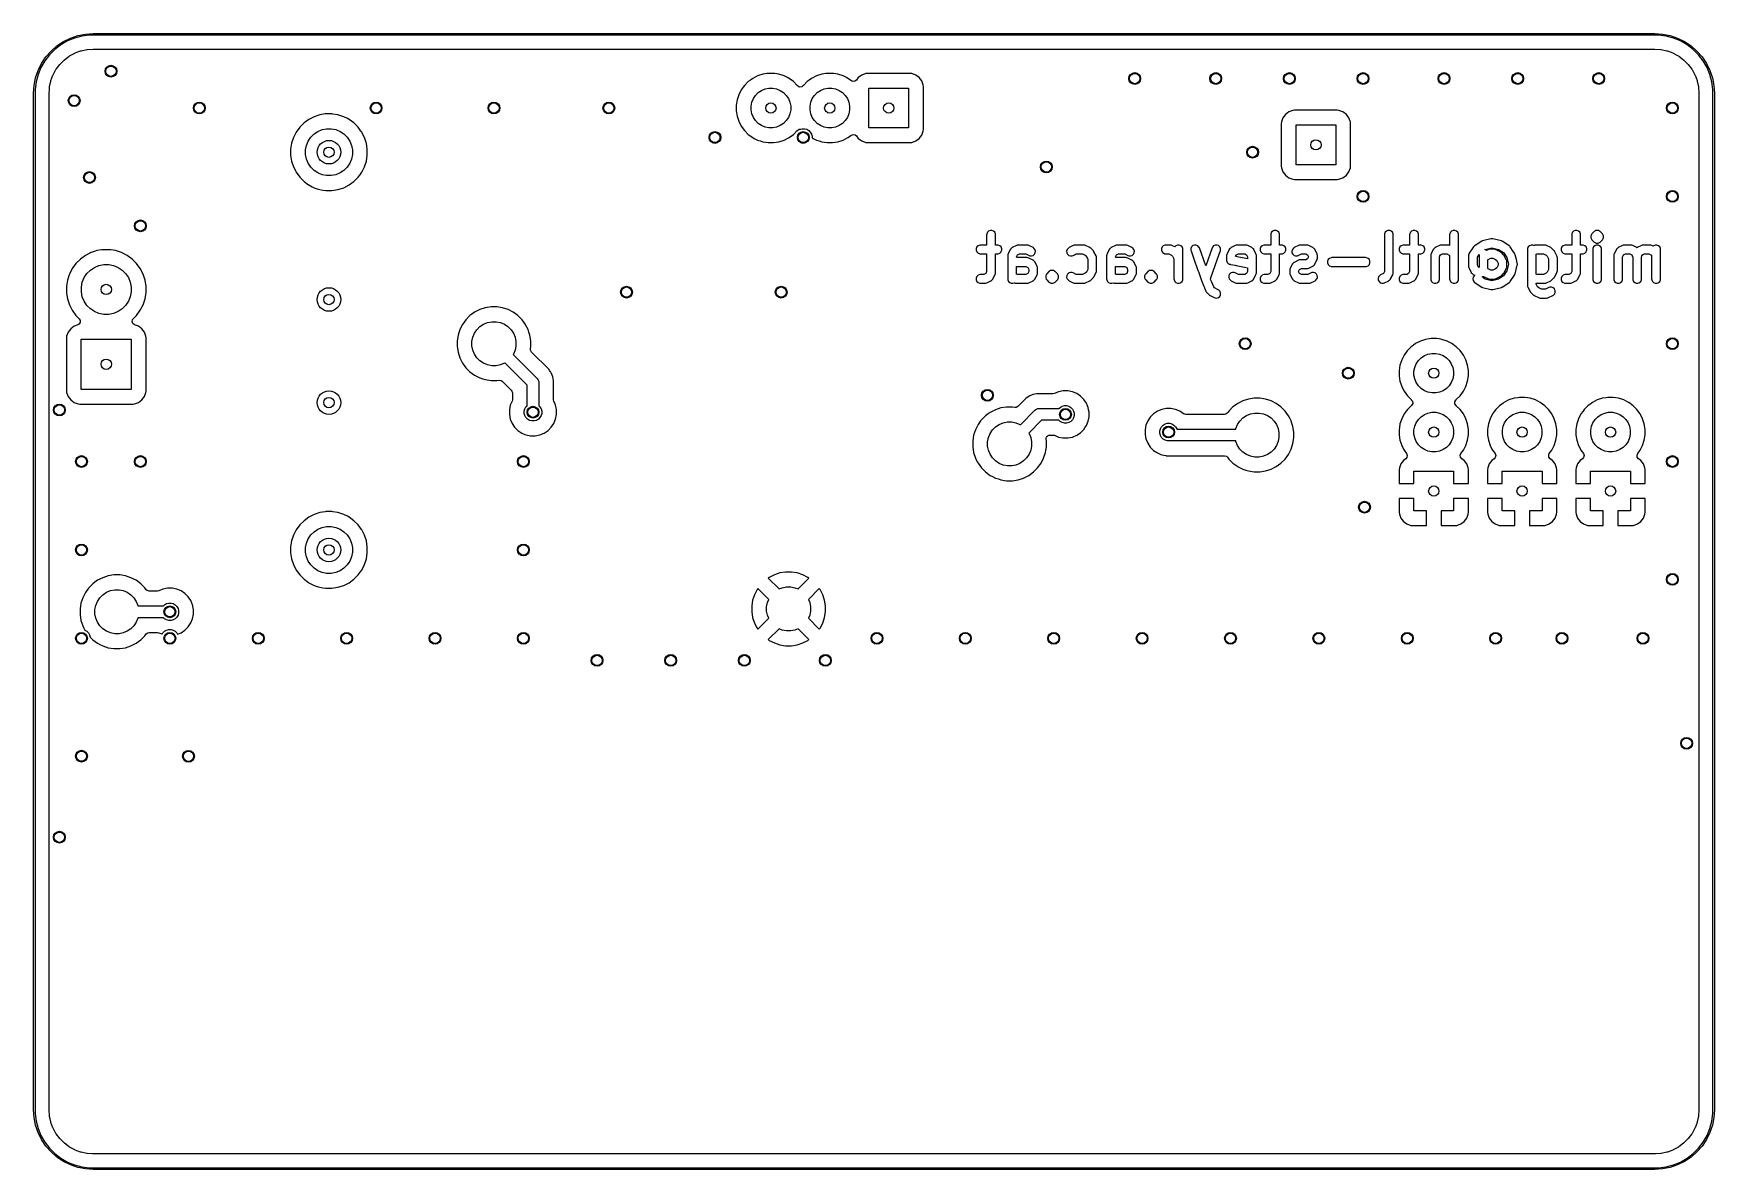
# Model space of a CAD drawing. Header units: millimetres. Extents: x 113.4 to 170.4, y -113 to -74.5.
import ezdxf

# ---------------------------------------------------------------- set-up
doc = ezdxf.new("R2010")
doc.units = ezdxf.units.MM
doc.layers.add('B.Cu', color=153, linetype='CONTINUOUS', true_color=0x4d7fc4)

msp = doc.modelspace()

# ---------------------------------------------------------------- linework, layer by layer
at = {"layer": 'B.Cu', "linetype": 'CONTINUOUS'}
for p, q in [((114.524605, -74.724875), (114.300394, -74.854323)), ((114.3875, -74.746298), (114.625066, -74.629144)), ((114.763795, -74.6258), (114.524605, -74.724875)), ((114.625066, -74.629144), (114.875891, -74.544)), ((115.01387, -74.558792), (114.763795, -74.6258)), ((114.875891, -74.544), (115.135684, -74.492324)), ((115.270552, -74.525), (115.01387, -74.558792)), ((115.135684, -74.492324), (115.4, -74.475)), ((115.4, -74.525), (115.270552, -74.525)), ((115.4, -74.475), (168.4, -74.475)), ((168.4, -74.525), (115.4, -74.525)), ((168.4, -74.475), (168.664316, -74.492324)), ((168.529448, -74.525), (168.4, -74.525)), ((168.78613, -74.558792), (168.529448, -74.525)), ((168.664316, -74.492324), (168.924109, -74.544)), ((169.036205, -74.6258), (168.78613, -74.558792)), ((168.924109, -74.544), (169.174934, -74.629144)), ((169.275395, -74.724875), (169.036205, -74.6258)), ((169.174934, -74.629144), (169.4125, -74.746298)), ((169.499606, -74.854323), (169.275395, -74.724875)), ((113.646298, -75.4875), (113.793459, -75.267258)), ((113.91193, -75.194997), (113.754323, -75.400394)), ((113.793459, -75.267258), (113.968108, -75.068108)), ((114.094997, -75.01193), (113.91193, -75.194997)), ((113.968108, -75.068108), (114.167258, -74.893459)), ((114.300394, -74.854323), (114.094997, -75.01193)), ((114.167258, -74.893459), (114.3875, -74.746298)), ((114.425128, -75.361443), (114.582214, -75.24385)), ((114.582214, -75.24385), (114.597083, -75.234294)), ((114.597083, -75.234294), (114.76931, -75.140251)), ((114.76931, -75.140251), (114.785382, -75.132911)), ((114.785382, -75.132911), (114.969242, -75.064335)), ((114.969242, -75.064335), (114.9862, -75.059356)), ((114.9862, -75.059356), (115.177938, -75.017646)), ((115.177938, -75.017646), (115.195436, -75.01513)), ((115.195436, -75.01513), (115.395582, -75.000816)), ((115.395582, -75.000816), (115.404428, -75.0005)), ((115.404428, -75.0005), (115.465892, -75.0005)), ((115.465892, -75.0005), (168.334108, -75.0005)), ((168.334108, -75.0005), (168.395572, -75.0005)), ((168.395572, -75.0005), (168.404418, -75.000816)), ((168.404418, -75.000816), (168.604561, -75.01513)), ((168.604561, -75.01513), (168.622063, -75.017647)), ((168.622063, -75.017647), (168.813795, -75.059355)), ((168.813795, -75.059355), (168.83076, -75.064336)), ((168.83076, -75.064336), (169.014611, -75.132909)), ((169.014611, -75.132909), (169.030694, -75.140253)), ((169.030694, -75.140253), (169.147495, -75.204032)), ((169.147495, -75.204032), (169.202908, -75.23429)), ((169.202908, -75.23429), (169.217791, -75.243855)), ((169.217791, -75.243855), (169.374864, -75.361438)), ((169.4125, -74.746298), (169.632742, -74.893459)), ((169.705003, -75.01193), (169.499606, -74.854323)), ((169.632742, -74.893459), (169.831892, -75.068108)), ((169.88807, -75.194997), (169.705003, -75.01193)), ((169.831892, -75.068108), (170.006541, -75.267258)), ((170.045677, -75.400394), (169.88807, -75.194997)), ((170.006541, -75.267258), (170.153702, -75.4875)), ((113.444, -75.975891), (113.529144, -75.725066)), ((113.5258, -75.863795), (113.458792, -76.11387)), ((113.624875, -75.624605), (113.5258, -75.863795)), ((113.529144, -75.725066), (113.646298, -75.4875)), ((113.754323, -75.400394), (113.624875, -75.624605)), ((114.032911, -75.885382), (114.040251, -75.86931)), ((114.040251, -75.86931), (114.134294, -75.697083)), ((114.134294, -75.697083), (114.14385, -75.682214)), ((114.14385, -75.682214), (114.261443, -75.525128)), ((114.261443, -75.525128), (114.273017, -75.511771)), ((114.273017, -75.511771), (114.411771, -75.373017)), ((114.411771, -75.373017), (114.425128, -75.361443)), ((138.124734, -75.853445), (137.948767, -75.910619)), ((138.267028, -75.830908), (138.124734, -75.853445)), ((138.307486, -75.8245), (138.267028, -75.830908)), ((138.492514, -75.8245), (138.307486, -75.8245)), ((138.532972, -75.830908), (138.492514, -75.8245)), ((138.675265, -75.853445), (138.532972, -75.830908)), ((138.851232, -75.910619), (138.675265, -75.853445)), ((140.124734, -75.853445), (139.948767, -75.910619)), ((140.267028, -75.830908), (140.124734, -75.853445)), ((140.307486, -75.8245), (140.267028, -75.830908)), ((140.492514, -75.8245), (140.307486, -75.8245)), ((140.532972, -75.830908), (140.492514, -75.8245)), ((140.675265, -75.853445), (140.532972, -75.830908)), ((140.851232, -75.910619), (140.675265, -75.853445)), ((141.617516, -75.830908), (141.482671, -75.881202)), ((141.677123, -75.824501), (141.617516, -75.830908)), ((141.677129, -75.8245), (141.677123, -75.824501)), ((143.122864, -75.8245), (141.677129, -75.8245)), ((143.122873, -75.8245), (143.122864, -75.8245)), ((143.122881, -75.8245), (143.122873, -75.8245)), ((143.122883, -75.824501), (143.122881, -75.8245)), ((143.182483, -75.830908), (143.122883, -75.824501)), ((143.317328, -75.881202), (143.182482, -75.830908)), ((143.182482, -75.830908), (143.182483, -75.830908)), ((169.374864, -75.361438), (169.388235, -75.373024)), ((169.388235, -75.373024), (169.526975, -75.511764)), ((169.526975, -75.511764), (169.538561, -75.525135)), ((169.538561, -75.525135), (169.656144, -75.682208)), ((169.656144, -75.682208), (169.665709, -75.697091)), ((169.665709, -75.697091), (169.759743, -75.8693)), ((169.759743, -75.8693), (169.767093, -75.885394)), ((170.175125, -75.624605), (170.045677, -75.400394)), ((170.153702, -75.4875), (170.270856, -75.725066)), ((170.2742, -75.863795), (170.175125, -75.624605)), ((170.270856, -75.725066), (170.356, -75.975891)), ((170.341208, -76.11387), (170.2742, -75.863795)), ((113.375, -76.5), (113.392324, -76.235684)), ((113.392324, -76.235684), (113.444, -75.975891)), ((113.458792, -76.11387), (113.425, -76.370552)), ((113.425, -76.370552), (113.425, -76.5)), ((113.900816, -76.495581), (113.908803, -76.383904)), ((113.908803, -76.383904), (113.915131, -76.295434)), ((113.915131, -76.295434), (113.917646, -76.277938)), ((113.917646, -76.277938), (113.959356, -76.0862)), ((113.959356, -76.0862), (113.964335, -76.069242)), ((113.964335, -76.069242), (114.032911, -75.885382)), ((137.394622, -76.383903), (137.31062, -76.548764)), ((137.458893, -76.295443), (137.394622, -76.383903)), ((137.503379, -76.234213), (137.458893, -76.295443)), ((137.503381, -76.234211), (137.503379, -76.234213)), ((137.63421, -76.103381), (137.503381, -76.23421)), ((137.503381, -76.23421), (137.503381, -76.234211)), ((137.634211, -76.103381), (137.63421, -76.103381)), ((137.634213, -76.103379), (137.634211, -76.103381)), ((137.704188, -76.052539), (137.634213, -76.103379)), ((137.783903, -75.994622), (137.704188, -76.052539)), ((137.948764, -75.91062), (137.783903, -75.994622)), ((137.948767, -75.910619), (137.948764, -75.91062)), ((137.971785, -76.478218), (138.081807, -76.404703)), ((138.081807, -76.404703), (138.204058, -76.354065)), ((138.204058, -76.354065), (138.333838, -76.32825)), ((138.333838, -76.32825), (138.466162, -76.32825)), ((138.466162, -76.32825), (138.595942, -76.354065)), ((138.595942, -76.354065), (138.718193, -76.404703)), ((138.718193, -76.404703), (138.828215, -76.478218)), ((138.851235, -75.91062), (138.851232, -75.910619)), ((138.962778, -75.967455), (138.851235, -75.91062)), ((139.016096, -75.994622), (138.962778, -75.967455)), ((139.165787, -76.103379), (139.016096, -75.994622)), ((139.296621, -76.234213), (139.165787, -76.103379)), ((139.299686, -76.238432), (139.296621, -76.234213)), ((139.313574, -76.254459), (139.299686, -76.238432)), ((139.375367, -76.287069), (139.313574, -76.254459)), ((139.444981, -76.281094), (139.375367, -76.287069)), ((139.500314, -76.238432), (139.444981, -76.281094)), ((139.503381, -76.23421), (139.500314, -76.238432)), ((139.63421, -76.103381), (139.503381, -76.23421)), ((139.634211, -76.103381), (139.63421, -76.103381)), ((139.634213, -76.103379), (139.634211, -76.103381)), ((139.704188, -76.052539), (139.634213, -76.103379)), ((139.783903, -75.994622), (139.704188, -76.052539)), ((139.948764, -75.91062), (139.783903, -75.994622)), ((139.948767, -75.910619), (139.948764, -75.91062)), ((139.971785, -76.478218), (140.081807, -76.404703)), ((140.081807, -76.404703), (140.204058, -76.354065)), ((140.204058, -76.354065), (140.333838, -76.32825)), ((140.333838, -76.32825), (140.466162, -76.32825)), ((140.466162, -76.32825), (140.595942, -76.354065)), ((140.595942, -76.354065), (140.718193, -76.404703)), ((140.718193, -76.404703), (140.828215, -76.478218)), ((140.851235, -75.91062), (140.851232, -75.910619)), ((140.962772, -75.967452), (140.851235, -75.91062)), ((141.016096, -75.994622), (140.962772, -75.967452)), ((141.016098, -75.994623), (141.016096, -75.994622)), ((141.016099, -75.994624), (141.016098, -75.994623)), ((141.131607, -76.078545), (141.016099, -75.994624)), ((141.178132, -76.099393), (141.131607, -76.078545)), ((141.247823, -76.09441), (141.178132, -76.099393)), ((141.303758, -76.052539), (141.247823, -76.09441)), ((141.367455, -75.967452), (141.303758, -76.052539)), ((141.482664, -75.881206), (141.367455, -75.967452)), ((141.482671, -75.881202), (141.482664, -75.881206)), ((141.725, -77.675), (141.725, -76.325)), ((141.725, -76.325), (143.075, -76.325)), ((143.075, -76.325), (143.075, -77.675)), ((143.317335, -75.881206), (143.317328, -75.881202)), ((143.432544, -75.967452), (143.317335, -75.881206)), ((143.432547, -75.967455), (143.432544, -75.967452)), ((143.518793, -76.082664), (143.432547, -75.967455)), ((143.518797, -76.082671), (143.518793, -76.082664)), ((143.569091, -76.217516), (143.518797, -76.082671)), ((143.575498, -76.277123), (143.569091, -76.217516)), ((143.575499, -76.277129), (143.575498, -76.277123)), ((143.575499, -76.907486), (143.575499, -76.277129)), ((169.767093, -75.885394), (169.835661, -76.069234)), ((169.835661, -76.069234), (169.840645, -76.086209)), ((169.840645, -76.086209), (169.882351, -76.277931)), ((169.882351, -76.277931), (169.884869, -76.295442)), ((169.884869, -76.295442), (169.899184, -76.49558)), ((170.375, -76.370552), (170.341208, -76.11387)), ((170.356, -75.975891), (170.407676, -76.235684)), ((170.375, -76.5), (170.375, -76.370552)), ((170.407676, -76.235684), (170.425, -76.5)), ((113.375, -111), (113.375, -76.5)), ((113.425, -76.5), (113.425, -111)), ((113.9005, -76.504427), (113.900816, -76.495581)), ((113.9005, -76.907486), (113.9005, -76.504427)), ((113.9005, -78.397648), (113.9005, -76.907486)), ((137.253445, -76.724734), (137.2245, -76.907486)), ((137.2245, -76.907486), (137.2245, -77.092513)), ((137.310619, -76.548767), (137.253445, -76.724734)), ((137.31062, -76.548764), (137.310619, -76.548767)), ((137.72825, -76.933838), (137.754065, -76.804058)), ((137.72825, -77.066162), (137.72825, -76.933838)), ((137.754065, -76.804058), (137.804703, -76.681807)), ((137.804703, -76.681807), (137.878218, -76.571785)), ((137.878218, -76.571785), (137.971785, -76.478218)), ((138.828215, -76.478218), (138.921782, -76.571785)), ((138.921782, -76.571785), (138.995297, -76.681807)), ((138.995297, -76.681807), (139.045935, -76.804058)), ((139.045935, -76.804058), (139.07175, -76.933838)), ((139.07175, -76.933838), (139.07175, -77.066162)), ((139.72825, -76.933838), (139.754065, -76.804058)), ((139.72825, -77.066162), (139.72825, -76.933838)), ((139.754065, -76.804058), (139.804703, -76.681807)), ((139.804703, -76.681807), (139.878218, -76.571785)), ((139.878218, -76.571785), (139.971785, -76.478218)), ((140.828215, -76.478218), (140.921782, -76.571785)), ((140.921782, -76.571785), (140.995297, -76.681807)), ((140.995297, -76.681807), (141.045935, -76.804058)), ((141.045935, -76.804058), (141.07175, -76.933838)), ((141.07175, -76.933838), (141.07175, -77.066162)), ((143.5755, -77.527135), (143.575499, -76.907486)), ((169.899184, -76.49558), (169.8995, -76.504427)), ((169.8995, -76.504427), (169.8995, -110.995572)), ((170.375, -111), (170.375, -76.5)), ((170.425, -76.5), (170.425, -111)), ((122.552786, -77.508028), (122.408028, -77.652786)), ((122.718386, -77.387715), (122.552786, -77.508028)), ((122.900776, -77.294781), (122.718386, -77.387715)), ((123.095465, -77.231522), (122.900776, -77.294781)), ((123.273329, -77.203351), (123.095465, -77.231522)), ((123.297648, -77.1995), (123.273329, -77.203351)), ((123.502352, -77.1995), (123.297648, -77.1995)), ((123.529995, -77.203878), (123.502352, -77.1995)), ((123.704534, -77.231522), (123.529995, -77.203878)), ((123.899223, -77.294781), (123.704534, -77.231522)), ((124.024653, -77.358691), (123.899223, -77.294781)), ((124.08161, -77.387713), (124.024653, -77.358691)), ((124.081612, -77.387714), (124.08161, -77.387713)), ((124.081613, -77.387715), (124.081612, -77.387714)), ((124.247213, -77.508028), (124.081613, -77.387715)), ((124.391971, -77.652786), (124.247213, -77.508028)), ((137.2245, -77.092513), (137.253445, -77.275265)), ((137.253445, -77.275265), (137.310619, -77.451232)), ((137.310619, -77.451232), (137.31062, -77.451235)), ((137.31062, -77.451235), (137.394622, -77.616096)), ((137.754065, -77.195942), (137.72825, -77.066162)), ((137.804703, -77.318193), (137.754065, -77.195942)), ((137.878218, -77.428215), (137.804703, -77.318193)), ((137.971785, -77.521782), (137.878218, -77.428215)), ((138.081807, -77.595297), (137.971785, -77.521782)), ((138.828215, -77.521782), (138.718193, -77.595297)), ((138.921782, -77.428215), (138.828215, -77.521782)), ((138.995297, -77.318193), (138.921782, -77.428215)), ((139.045935, -77.195942), (138.995297, -77.318193)), ((139.07175, -77.066162), (139.045935, -77.195942)), ((139.754065, -77.195942), (139.72825, -77.066162)), ((139.804703, -77.318193), (139.754065, -77.195942)), ((139.878218, -77.428215), (139.804703, -77.318193)), ((139.971785, -77.521782), (139.878218, -77.428215)), ((140.081807, -77.595297), (139.971785, -77.521782)), ((140.828215, -77.521782), (140.718193, -77.595297)), ((140.921782, -77.428215), (140.828215, -77.521782)), ((140.995297, -77.318193), (140.921782, -77.428215)), ((141.045935, -77.195942), (140.995297, -77.318193)), ((141.07175, -77.066162), (141.045935, -77.195942)), ((143.5755, -77.722873), (143.5755, -77.527135)), ((155.724501, -77.527123), (155.7245, -77.527135)), ((155.7245, -77.527135), (155.7245, -78.97287)), ((155.724857, -77.523805), (155.724501, -77.527123)), ((155.730908, -77.467517), (155.724857, -77.523805)), ((155.781202, -77.332671), (155.730908, -77.467517)), ((155.781206, -77.332664), (155.781202, -77.332671)), ((155.867452, -77.217455), (155.781206, -77.332664)), ((155.867455, -77.217452), (155.867452, -77.217455)), ((155.982664, -77.131206), (155.867455, -77.217452)), ((155.982671, -77.131202), (155.982664, -77.131206)), ((156.117516, -77.080908), (155.982671, -77.131202)), ((156.177123, -77.074501), (156.117516, -77.080908)), ((156.177129, -77.0745), (156.177123, -77.074501)), ((157.622864, -77.0745), (156.177129, -77.0745)), ((156.225, -78.925), (156.225, -77.575)), ((156.225, -77.575), (157.575, -77.575)), ((157.575, -77.575), (157.575, -78.925)), ((157.622873, -77.0745), (157.622864, -77.0745)), ((157.622881, -77.0745), (157.622873, -77.0745)), ((157.622883, -77.074501), (157.622881, -77.0745)), ((157.682483, -77.080908), (157.622883, -77.074501)), ((157.817328, -77.131202), (157.682482, -77.080908)), ((157.682482, -77.080908), (157.682483, -77.080908)), ((157.817335, -77.131206), (157.817328, -77.131202)), ((157.932544, -77.217452), (157.817335, -77.131206)), ((157.932547, -77.217455), (157.932544, -77.217452)), ((158.018793, -77.332664), (157.932547, -77.217455)), ((158.018797, -77.332671), (158.018793, -77.332664)), ((158.063018, -77.451235), (158.018797, -77.332671)), ((158.069091, -77.467517), (158.063018, -77.451235)), ((158.075499, -77.527128), (158.069091, -77.467517)), ((158.0755, -78.972873), (158.075499, -77.527128)), ((122.194781, -78.000776), (122.131522, -78.195465)), ((122.287715, -77.818386), (122.194781, -78.000776)), ((122.408028, -77.652786), (122.287715, -77.818386)), ((122.634448, -78.267772), (122.694463, -78.122883)), ((122.694463, -78.122883), (122.781592, -77.992485)), ((122.781592, -77.992485), (122.892485, -77.881592)), ((122.892485, -77.881592), (123.022883, -77.794463)), ((123.022883, -77.794463), (123.167772, -77.734448)), ((123.167772, -77.734448), (123.321586, -77.703852)), ((123.321586, -77.703852), (123.478414, -77.703852)), ((123.478414, -77.703852), (123.632228, -77.734448)), ((123.632228, -77.734448), (123.777117, -77.794463)), ((123.777117, -77.794463), (123.907515, -77.881592)), ((123.907515, -77.881592), (124.018408, -77.992485)), ((124.018408, -77.992485), (124.105537, -78.122883)), ((124.105537, -78.122883), (124.165552, -78.267772)), ((124.486199, -77.782482), (124.391971, -77.652786)), ((124.512287, -77.81839), (124.486199, -77.782482)), ((124.5627, -77.917331), (124.512287, -77.81839)), ((124.605218, -78.000776), (124.5627, -77.917331)), ((124.605218, -78.000778), (124.605218, -78.000776)), ((124.60522, -78.000781), (124.605218, -78.000778)), ((124.61554, -78.032544), (124.60522, -78.000781)), ((124.661989, -78.175499), (124.61554, -78.032544)), ((137.394622, -77.616096), (137.503379, -77.765787)), ((137.503379, -77.765787), (137.634213, -77.896621)), ((137.634213, -77.896621), (137.783904, -78.005378)), ((137.783904, -78.005378), (137.837224, -78.032546)), ((137.837224, -78.032546), (137.948764, -78.089379)), ((137.948764, -78.089379), (137.948767, -78.08938)), ((137.948767, -78.08938), (138.03675, -78.117967)), ((138.03675, -78.117967), (138.124736, -78.146555)), ((138.204058, -77.645935), (138.081807, -77.595297)), ((138.124736, -78.146555), (138.307486, -78.1755)), ((138.333838, -77.67175), (138.204058, -77.645935)), ((138.466162, -77.67175), (138.333838, -77.67175)), ((138.595942, -77.645935), (138.466162, -77.67175)), ((138.492514, -78.1755), (138.675264, -78.146555)), ((138.718193, -77.595297), (138.595942, -77.645935)), ((138.675264, -78.146555), (138.851235, -78.089379)), ((138.851235, -78.089379), (139.016096, -78.005378)), ((139.016096, -78.005378), (139.165787, -77.896621)), ((139.165787, -77.896621), (139.296621, -77.765787)), ((139.296621, -77.765787), (139.29968, -77.761576)), ((139.29968, -77.761576), (139.355006, -77.718909)), ((139.355006, -77.718909), (139.421029, -77.713234)), ((139.421029, -77.713234), (139.460842, -77.702567)), ((139.460842, -77.702567), (139.539158, -77.702567)), ((139.539158, -77.702567), (139.614805, -77.722836)), ((139.614805, -77.722836), (139.682628, -77.761994)), ((139.682628, -77.761994), (139.738006, -77.817372)), ((139.738006, -77.817372), (139.777164, -77.885195)), ((139.777164, -77.885195), (139.797433, -77.960842)), ((139.797433, -77.960842), (139.797433, -78.012271)), ((139.797433, -78.012271), (139.837224, -78.032546)), ((139.837224, -78.032546), (139.948764, -78.089379)), ((139.948764, -78.089379), (139.948767, -78.08938)), ((139.948767, -78.08938), (140.03675, -78.117967)), ((140.03675, -78.117967), (140.124736, -78.146555)), ((140.204058, -77.645935), (140.081807, -77.595297)), ((140.124736, -78.146555), (140.307486, -78.1755)), ((140.333838, -77.67175), (140.204058, -77.645935)), ((140.466162, -77.67175), (140.333838, -77.67175)), ((140.595942, -77.645935), (140.466162, -77.67175)), ((140.492514, -78.1755), (140.675264, -78.146555)), ((140.718193, -77.595297), (140.595942, -77.645935)), ((140.675264, -78.146555), (140.851235, -78.089379)), ((140.851235, -78.089379), (141.016096, -78.005378)), ((141.016096, -78.005378), (141.131608, -77.921453)), ((141.131608, -77.921453), (141.197412, -77.897974)), ((141.197412, -77.897974), (141.265466, -77.913799)), ((141.265466, -77.913799), (141.303758, -77.94746)), ((141.303758, -77.94746), (141.367455, -78.032547)), ((141.367455, -78.032547), (141.482664, -78.118793)), ((141.482664, -78.118793), (141.482671, -78.118797)), ((141.482671, -78.118797), (141.617517, -78.169091)), ((143.075, -77.675), (141.725, -77.675)), ((143.182483, -78.169091), (143.317331, -78.118796)), ((143.317331, -78.118796), (143.432546, -78.032546)), ((143.432546, -78.032546), (143.518796, -77.917331)), ((143.518796, -77.917331), (143.569091, -77.782483)), ((143.569091, -77.782483), (143.5755, -77.722873)), ((113.9005, -81.771565), (113.9005, -78.397648)), ((122.131522, -78.195465), (122.0995, -78.397648)), ((122.0995, -78.397648), (122.0995, -78.602351)), ((122.0995, -78.602351), (122.131522, -78.804534)), ((122.603852, -78.421586), (122.634448, -78.267772)), ((122.603852, -78.578414), (122.603852, -78.421586)), ((122.634448, -78.732228), (122.603852, -78.578414)), ((124.165552, -78.267772), (124.196148, -78.421586)), ((124.196148, -78.578414), (124.165552, -78.732228)), ((124.196148, -78.421586), (124.196148, -78.578414)), ((124.668477, -78.195466), (124.661989, -78.175499)), ((124.7005, -78.397648), (124.668477, -78.195466)), ((124.668477, -78.804534), (124.7005, -78.602352)), ((124.7005, -78.602352), (124.7005, -78.397648)), ((138.307486, -78.1755), (138.307487, -78.1755)), ((138.307487, -78.1755), (138.492513, -78.1755)), ((138.492513, -78.1755), (138.492514, -78.1755)), ((140.307486, -78.1755), (140.307487, -78.1755)), ((140.307487, -78.1755), (140.492513, -78.1755)), ((140.492513, -78.1755), (140.492514, -78.1755)), ((141.617517, -78.169091), (141.617516, -78.169091)), ((141.617516, -78.169091), (141.624444, -78.169835)), ((141.624444, -78.169835), (141.677127, -78.1755)), ((141.677127, -78.1755), (143.122872, -78.175499)), ((143.122872, -78.175499), (143.182483, -78.169091)), ((122.131522, -78.804534), (122.194781, -78.999223)), ((122.194781, -78.999223), (122.258691, -79.124653)), ((122.258691, -79.124653), (122.280437, -79.167331)), ((122.280437, -79.167331), (122.287715, -79.181613)), ((122.287715, -79.181613), (122.408028, -79.347213)), ((122.694463, -78.877117), (122.634448, -78.732228)), ((122.781592, -79.007515), (122.694463, -78.877117)), ((122.892485, -79.118408), (122.781592, -79.007515)), ((123.022883, -79.205537), (122.892485, -79.118408)), ((123.167772, -79.265552), (123.022883, -79.205537)), ((123.321586, -79.296148), (123.167772, -79.265552)), ((123.478414, -79.296148), (123.321586, -79.296148)), ((123.632228, -79.265552), (123.478414, -79.296148)), ((123.777117, -79.205537), (123.632228, -79.265552)), ((123.907515, -79.118408), (123.777117, -79.205537)), ((124.018408, -79.007515), (123.907515, -79.118408)), ((124.105537, -78.877117), (124.018408, -79.007515)), ((124.165552, -78.732228), (124.105537, -78.877117)), ((124.391971, -79.347213), (124.444732, -79.27459)), ((124.444732, -79.27459), (124.512287, -79.18161)), ((124.512287, -79.18161), (124.60522, -78.999219)), ((124.60522, -78.999219), (124.668477, -78.804534)), ((155.7245, -78.97287), (155.724501, -78.972876)), ((155.724501, -78.972876), (155.730908, -79.032483)), ((155.730908, -79.032483), (155.781202, -79.167328)), ((155.781202, -79.167328), (155.781206, -79.167335)), ((155.781206, -79.167335), (155.867452, -79.282544)), ((155.867452, -79.282544), (155.867455, -79.282547)), ((155.867455, -79.282547), (155.982664, -79.368793)), ((157.575, -78.925), (156.225, -78.925)), ((157.817331, -79.368796), (157.932546, -79.282546)), ((157.932546, -79.282546), (158.018796, -79.167331)), ((158.018796, -79.167331), (158.069091, -79.032483)), ((158.069091, -79.032483), (158.0755, -78.972873)), ((122.408028, -79.347213), (122.552786, -79.491971)), ((122.552786, -79.491971), (122.707749, -79.604556)), ((122.707749, -79.604556), (122.71839, -79.612287)), ((122.71839, -79.612287), (122.834607, -79.671503)), ((122.834607, -79.671503), (122.900776, -79.705218)), ((122.900776, -79.705218), (122.900778, -79.705218)), ((122.900778, -79.705218), (122.900781, -79.70522)), ((122.900781, -79.70522), (123.005137, -79.739127)), ((123.005137, -79.739127), (123.095465, -79.768477)), ((123.095465, -79.768477), (123.196557, -79.784488)), ((123.196557, -79.784488), (123.297648, -79.8005)), ((123.297648, -79.8005), (123.297649, -79.8005)), ((123.297649, -79.8005), (123.502351, -79.8005)), ((123.502351, -79.8005), (123.502352, -79.8005)), ((123.502352, -79.8005), (123.704534, -79.768477)), ((123.704534, -79.768477), (123.899219, -79.70522)), ((123.899219, -79.70522), (124.08161, -79.612287)), ((124.08161, -79.612287), (124.17459, -79.544732)), ((124.17459, -79.544732), (124.247213, -79.491971)), ((124.247213, -79.491971), (124.247215, -79.491968)), ((124.247215, -79.491968), (124.247219, -79.491966)), ((124.247219, -79.491966), (124.391966, -79.347219)), ((124.391966, -79.347219), (124.391968, -79.347215)), ((124.391968, -79.347215), (124.391971, -79.347213)), ((155.982664, -79.368793), (155.982671, -79.368797)), ((155.982671, -79.368797), (156.117517, -79.419091)), ((156.117517, -79.419091), (156.117516, -79.419091)), ((156.117516, -79.419091), (156.124444, -79.419835)), ((156.124444, -79.419835), (156.177127, -79.4255)), ((156.177127, -79.4255), (157.622872, -79.425499)), ((157.622872, -79.425499), (157.682483, -79.419091)), ((157.682483, -79.419091), (157.817331, -79.368796)), ((145.724395, -81.297433), (145.72406, -81.300828)), ((145.72406, -81.300828), (145.72406, -81.650828)), ((145.726942, -81.271566), (145.724395, -81.297433)), ((145.74934, -81.217492), (145.726942, -81.271562)), ((145.726942, -81.271562), (145.726942, -81.271566)), ((145.790724, -81.176108), (145.74934, -81.217492)), ((145.844796, -81.15371), (145.790724, -81.176108)), ((145.903324, -81.15371), (145.844796, -81.15371)), ((145.957396, -81.176108), (145.903324, -81.15371)), ((145.99878, -81.217492), (145.957396, -81.176108)), ((146.021178, -81.271564), (145.99878, -81.217492)), ((146.02406, -81.300828), (146.021178, -81.271564)), ((146.02406, -81.650828), (146.02406, -81.300828)), ((155.367252, -81.297433), (155.366917, -81.300828)), ((155.366917, -81.300828), (155.366917, -81.650828)), ((155.369799, -81.271566), (155.367252, -81.297433)), ((155.392197, -81.217492), (155.369799, -81.271562)), ((155.369799, -81.271562), (155.369799, -81.271566)), ((155.433581, -81.176108), (155.392197, -81.217492)), ((155.487653, -81.15371), (155.433581, -81.176108)), ((155.546181, -81.15371), (155.487653, -81.15371)), ((155.600253, -81.176108), (155.546181, -81.15371)), ((155.641637, -81.217492), (155.600253, -81.176108)), ((155.664035, -81.271564), (155.641637, -81.217492)), ((155.666917, -81.300828), (155.664035, -81.271564)), ((155.666917, -81.650828), (155.666917, -81.300828)), ((159.224395, -81.297433), (159.22406, -81.300828)), ((159.22406, -81.300828), (159.22406, -82.551132)), ((159.226942, -81.271566), (159.224395, -81.297433)), ((159.24934, -81.217492), (159.226942, -81.271562)), ((159.226942, -81.271562), (159.226942, -81.271566)), ((159.290724, -81.176108), (159.24934, -81.217492)), ((159.344796, -81.15371), (159.290724, -81.176108)), ((159.403324, -81.15371), (159.344796, -81.15371)), ((159.457396, -81.176108), (159.403324, -81.15371)), ((159.49878, -81.217492), (159.457396, -81.176108)), ((159.521178, -81.271564), (159.49878, -81.217492)), ((159.52406, -81.300828), (159.521178, -81.271564)), ((159.52406, -81.955782), (159.52406, -81.300828)), ((160.081538, -81.297433), (160.081203, -81.300828)), ((160.081203, -81.300828), (160.081203, -81.650828)), ((160.084085, -81.271566), (160.081538, -81.297433)), ((160.106483, -81.217492), (160.084085, -81.271562)), ((160.084085, -81.271562), (160.084085, -81.271566)), ((160.147867, -81.176108), (160.106483, -81.217492)), ((160.201939, -81.15371), (160.147867, -81.176108)), ((160.260467, -81.15371), (160.201939, -81.15371)), ((160.314539, -81.176108), (160.260467, -81.15371)), ((160.355923, -81.217492), (160.314539, -81.176108)), ((160.378321, -81.271564), (160.355923, -81.217492)), ((160.381203, -81.300828), (160.378321, -81.271564)), ((160.381203, -81.650828), (160.381203, -81.300828)), ((161.438681, -81.297433), (161.438346, -81.300828)), ((161.438346, -81.300828), (161.438346, -81.665594)), ((161.441228, -81.271566), (161.438681, -81.297433)), ((161.463626, -81.217492), (161.441228, -81.271562)), ((161.441228, -81.271562), (161.441228, -81.271566)), ((161.50501, -81.176108), (161.463626, -81.217492)), ((161.559082, -81.15371), (161.50501, -81.176108)), ((161.61761, -81.15371), (161.559082, -81.15371)), ((161.671682, -81.176108), (161.61761, -81.15371)), ((161.713066, -81.217492), (161.671682, -81.176108)), ((161.735464, -81.271564), (161.713066, -81.217492)), ((161.738346, -81.300828), (161.735464, -81.271564)), ((161.738346, -82.015114), (161.738346, -81.300828)), ((162.50514, -81.533163), (162.290855, -81.676021)), ((162.521292, -81.524551), (162.50514, -81.533163)), ((162.524273, -81.522343), (162.521292, -81.524551)), ((162.527794, -81.521085), (162.524273, -81.522343)), ((162.531088, -81.519329), (162.527794, -81.521085)), ((162.534721, -81.51861), (162.531088, -81.519329)), ((162.551965, -81.51245), (162.534721, -81.51861)), ((162.837679, -81.441021), (162.551965, -81.51245)), ((162.866768, -81.436719), (162.837679, -81.441021)), ((162.874059, -81.437804), (162.866768, -81.436719)), ((162.881351, -81.436719), (162.874059, -81.437804)), ((162.910441, -81.441021), (162.881351, -81.436719)), ((163.196154, -81.51245), (162.910441, -81.441021)), ((163.213395, -81.518609), (163.196154, -81.51245)), ((163.217031, -81.519329), (163.213395, -81.518609)), ((163.220326, -81.521085), (163.217031, -81.519329)), ((163.223845, -81.522343), (163.220326, -81.521085)), ((163.226822, -81.524549), (163.223845, -81.522343)), ((163.242979, -81.533163), (163.226822, -81.524549)), ((163.457265, -81.676021), (163.242979, -81.533163)), ((165.581538, -81.297433), (165.581203, -81.300828)), ((165.581203, -81.300828), (165.581203, -81.650828)), ((165.584085, -81.271566), (165.581538, -81.297433)), ((165.606483, -81.217492), (165.584085, -81.271562)), ((165.584085, -81.271562), (165.584085, -81.271566)), ((165.647867, -81.176108), (165.606483, -81.217492)), ((165.701939, -81.15371), (165.647867, -81.176108)), ((165.760467, -81.15371), (165.701939, -81.15371)), ((165.814539, -81.176108), (165.760467, -81.15371)), ((165.855923, -81.217492), (165.814539, -81.176108)), ((165.878321, -81.271564), (165.855923, -81.217492)), ((165.881203, -81.300828), (165.878321, -81.271564)), ((165.881203, -81.650828), (165.881203, -81.300828)), ((166.229169, -81.337619), (166.226942, -81.342995)), ((166.226942, -81.342995), (166.226942, -81.401521)), ((166.226942, -81.401521), (166.229168, -81.406894)), ((166.229168, -81.406894), (166.249339, -81.455592)), ((166.249339, -81.288922), (166.229169, -81.337619)), ((166.267994, -81.266191), (166.249339, -81.288922)), ((166.249339, -81.455592), (166.24934, -81.455593)), ((166.24934, -81.455593), (166.267995, -81.478324)), ((166.339423, -81.194762), (166.267994, -81.266191)), ((166.267995, -81.478324), (166.339424, -81.549752)), ((166.362154, -81.176107), (166.339423, -81.194762)), ((166.339424, -81.549752), (166.362153, -81.568405)), ((166.362153, -81.568405), (166.362154, -81.568406)), ((166.393828, -81.162987), (166.362154, -81.176107)), ((166.362154, -81.568406), (166.388337, -81.579251)), ((166.388337, -81.579251), (166.416225, -81.590803)), ((166.416225, -81.15371), (166.393828, -81.162987)), ((166.474753, -81.15371), (166.416225, -81.15371)), ((166.49715, -81.162987), (166.474753, -81.15371)), ((166.474753, -81.590803), (166.502641, -81.579251)), ((166.528824, -81.176107), (166.49715, -81.162987)), ((166.502641, -81.579251), (166.528824, -81.568406)), ((166.528825, -81.176108), (166.528824, -81.176107)), ((166.528824, -81.568406), (166.551555, -81.549751)), ((166.53677, -81.182628), (166.528825, -81.176108)), ((166.551556, -81.194763), (166.53677, -81.182628)), ((166.551555, -81.549751), (166.622983, -81.478323)), ((166.622984, -81.266192), (166.551556, -81.194763)), ((166.622983, -81.478323), (166.62299, -81.478313)), ((166.641638, -81.288922), (166.622984, -81.266192)), ((166.62299, -81.478313), (166.622993, -81.47831)), ((166.622993, -81.47831), (166.641637, -81.455594)), ((166.641636, -81.455594), (166.641638, -81.455593)), ((166.641637, -81.455594), (166.641636, -81.455594)), ((166.664035, -81.342995), (166.641638, -81.288922)), ((166.641638, -81.455593), (166.664034, -81.40152)), ((166.664034, -81.384162), (166.664035, -81.342995)), ((166.664034, -81.40152), (166.664034, -81.384162)), ((113.9005, -83.052897), (113.9005, -81.771565)), ((114.960971, -82.129074), (114.810648, -82.279397)), ((115.132937, -82.004135), (114.960971, -82.129074)), ((115.322343, -81.907628), (115.132937, -82.004135)), ((115.328191, -81.905728), (115.322343, -81.907628)), ((115.467852, -81.860349), (115.328191, -81.905728)), ((115.524518, -81.841937), (115.467852, -81.860349)), ((115.6858, -81.816392), (115.524518, -81.841937)), ((115.734471, -81.808684), (115.6858, -81.816392)), ((115.947045, -81.808684), (115.734471, -81.808684)), ((115.995715, -81.816392), (115.947045, -81.808684)), ((116.156998, -81.841937), (115.995715, -81.816392)), ((116.156999, -81.841937), (116.156998, -81.841937)), ((116.157001, -81.841938), (116.156999, -81.841937)), ((116.35917, -81.907627), (116.157001, -81.841938)), ((116.359171, -81.907627), (116.35917, -81.907627)), ((116.359172, -81.907628), (116.359171, -81.907627)), ((116.548578, -82.004135), (116.359172, -81.907628)), ((116.720544, -82.129074), (116.548578, -82.004135)), ((116.870867, -82.279397), (116.720544, -82.129074)), ((145.392197, -81.717492), (145.369799, -81.771563)), ((145.369799, -81.771563), (145.369799, -81.771565)), ((145.369799, -81.771565), (145.369799, -81.830092)), ((145.369799, -81.830092), (145.392197, -81.884164)), ((145.433581, -81.676108), (145.392197, -81.717492)), ((145.392197, -81.884164), (145.43358, -81.925547)), ((145.43358, -81.925547), (145.433581, -81.925548)), ((145.487653, -81.65371), (145.433581, -81.676108)), ((145.433581, -81.925548), (145.448937, -81.931909)), ((145.448937, -81.931909), (145.487653, -81.947946)), ((145.516917, -81.650828), (145.487653, -81.65371)), ((145.487653, -81.947946), (145.516917, -81.950828)), ((145.72406, -81.650828), (145.516917, -81.650828)), ((145.516917, -81.950828), (145.60006, -81.950828)), ((145.60006, -81.950828), (145.72406, -81.950828)), ((145.72406, -81.950828), (145.72406, -82.551132)), ((146.088345, -81.650828), (146.02406, -81.650828)), ((146.02406, -82.068148), (146.02406, -81.950828)), ((146.02406, -81.950828), (146.088345, -81.950828)), ((146.02406, -82.586542), (146.02406, -82.068148)), ((146.117609, -81.65371), (146.088345, -81.650828)), ((146.088345, -81.950828), (146.102578, -81.949426)), ((146.102578, -81.949426), (146.102579, -81.949426)), ((146.102579, -81.949426), (146.117609, -81.947946)), ((146.171681, -81.676108), (146.117609, -81.65371)), ((146.117609, -81.947946), (146.171681, -81.925548)), ((146.213065, -81.717492), (146.171681, -81.676108)), ((146.171681, -81.925548), (146.213065, -81.884164)), ((146.224882, -81.746021), (146.213065, -81.717492)), ((146.213065, -81.884164), (146.217903, -81.872483)), ((146.217903, -81.872482), (146.232346, -81.837618)), ((146.217903, -81.872483), (146.217903, -81.872482)), ((146.230495, -81.759571), (146.224882, -81.746021)), ((146.235463, -81.771564), (146.230495, -81.759571)), ((146.232346, -81.837618), (146.235463, -81.830092)), ((146.235463, -81.830092), (146.235463, -81.771564)), ((146.441228, -81.98585), (146.438346, -82.015114)), ((146.438346, -82.015114), (146.438346, -82.800828)), ((146.44329, -81.980871), (146.441228, -81.98585)), ((146.443672, -81.975496), (146.44329, -81.980871)), ((146.454182, -81.948032), (146.443672, -81.975496)), ((146.52561, -81.805175), (146.454182, -81.948032)), ((146.528688, -81.800284), (146.52561, -81.805175)), ((146.529459, -81.797973), (146.528688, -81.800284)), ((146.531955, -81.795094), (146.529459, -81.797973)), ((146.541275, -81.780289), (146.531955, -81.795094)), ((146.555482, -81.767967), (146.541275, -81.780289)), ((146.567806, -81.753758), (146.555482, -81.767967)), ((146.582615, -81.744435), (146.567806, -81.753758)), ((146.58549, -81.741943), (146.582615, -81.744435)), ((146.587797, -81.741173), (146.58549, -81.741943)), ((146.592692, -81.738093), (146.587797, -81.741173)), ((146.735548, -81.666664), (146.592692, -81.738093)), ((146.763012, -81.656155), (146.735548, -81.666664)), ((146.738346, -82.050523), (146.771577, -81.98406)), ((146.738346, -82.065266), (146.738346, -82.050523)), ((146.766613, -82.0794), (146.738346, -82.065266)), ((146.768386, -81.655773), (146.763012, -81.656155)), ((147.088346, -82.0794), (146.766613, -82.0794)), ((146.773367, -81.65371), (146.768386, -81.655773)), ((146.771577, -81.98406), (146.838041, -81.950828)), ((146.802631, -81.650828), (146.773367, -81.65371)), ((147.088346, -81.650828), (146.802631, -81.650828)), ((146.838041, -81.950828), (147.052936, -81.950828)), ((147.052936, -81.950828), (147.16412, -82.006421)), ((147.094377, -81.651422), (147.088346, -81.650828)), ((147.11761, -82.082282), (147.088346, -82.0794)), ((147.11761, -81.65371), (147.094377, -81.651422)), ((147.12259, -81.655773), (147.11761, -81.65371)), ((147.122588, -82.084344), (147.11761, -82.082282)), ((147.127964, -82.084726), (147.122588, -82.084344)), ((147.127965, -81.656155), (147.12259, -81.655773)), ((147.155428, -82.095236), (147.127964, -82.084726)), ((147.155428, -81.666664), (147.127965, -81.656155)), ((147.298285, -81.738093), (147.155428, -81.666664)), ((147.298285, -82.166664), (147.155428, -82.095236)), ((147.16412, -82.006421), (147.191584, -82.01693)), ((147.191584, -82.01693), (147.249964, -82.021079)), ((147.249964, -82.021079), (147.305486, -82.002572)), ((147.323171, -81.753758), (147.298285, -81.738093)), ((147.305486, -82.002572), (147.318338, -81.991425)), ((147.318338, -81.991425), (147.318455, -81.991323)), ((147.318455, -81.991323), (147.349702, -81.964225)), ((147.361517, -81.797973), (147.323171, -81.753758)), ((147.349702, -81.964225), (147.375876, -81.911876)), ((147.380024, -81.853494), (147.361517, -81.797973)), ((147.375876, -81.911876), (147.380025, -81.853496)), ((147.380024, -81.853495), (147.380024, -81.853494)), ((147.380025, -81.853496), (147.380024, -81.853495)), ((148.458031, -81.797973), (148.439524, -81.853496)), ((148.439524, -81.853496), (148.443236, -81.905728)), ((148.443236, -81.905728), (148.443673, -81.911876)), ((148.443673, -81.911876), (148.443673, -81.911877)), ((148.443673, -81.911877), (148.469691, -81.963912)), ((148.496378, -81.753758), (148.458031, -81.797973)), ((148.469691, -81.963912), (148.469847, -81.964225)), ((148.469847, -81.964225), (148.514062, -82.002572)), ((148.521264, -81.738093), (148.496378, -81.753758)), ((148.514062, -82.002572), (148.569585, -82.021079)), ((148.66412, -81.666664), (148.521264, -81.738093)), ((148.569585, -82.021079), (148.627965, -82.01693)), ((148.627965, -82.01693), (148.655428, -82.006421)), ((148.655428, -82.006421), (148.710812, -81.978729)), ((148.691584, -81.656155), (148.66412, -81.666664)), ((148.696958, -81.655773), (148.691584, -81.656155)), ((148.701939, -81.65371), (148.696958, -81.655773)), ((148.731203, -81.650828), (148.701939, -81.65371)), ((148.710812, -81.978729), (148.766613, -81.950828)), ((149.016917, -81.650828), (148.731203, -81.650828)), ((148.766613, -81.950828), (148.981507, -81.950828)), ((148.981507, -81.950828), (149.070921, -81.995535)), ((149.022948, -81.651422), (149.016917, -81.650828)), ((149.046181, -81.65371), (149.022948, -81.651422)), ((149.051161, -81.655773), (149.046181, -81.65371)), ((149.056536, -81.656155), (149.051161, -81.655773)), ((149.083999, -81.666664), (149.056536, -81.656155)), ((149.070921, -81.995535), (149.107925, -82.032539)), ((149.226856, -81.738093), (149.083999, -81.666664)), ((149.107925, -82.032539), (149.116923, -82.050535)), ((149.116923, -82.050535), (149.120292, -82.057272)), ((149.120292, -82.057272), (149.120295, -82.057278)), ((149.120295, -82.057278), (149.12058, -82.057848)), ((149.12058, -82.057848), (149.125261, -82.06721)), ((149.125261, -82.06721), (149.131356, -82.0794)), ((149.131356, -82.0794), (149.131553, -82.079794)), ((149.131553, -82.079794), (149.132696, -82.08208)), ((149.132696, -82.08208), (149.132797, -82.082282)), ((149.132797, -82.082282), (149.13385, -82.084388)), ((149.13385, -82.084388), (149.134019, -82.084726)), ((149.134019, -82.084726), (149.134926, -82.08654)), ((149.134926, -82.08654), (149.134927, -82.086542)), ((149.134927, -82.086542), (149.139426, -82.09554)), ((149.139426, -82.09554), (149.13954, -82.095769)), ((149.13954, -82.095769), (149.152631, -82.121951)), ((149.152631, -82.121951), (149.152631, -82.479704)), ((149.239451, -81.746021), (149.226856, -81.738093)), ((149.243108, -81.747536), (149.239451, -81.746021)), ((149.247225, -81.750915), (149.243108, -81.747536)), ((149.251742, -81.753758), (149.247225, -81.750915)), ((149.254339, -81.756752), (149.251742, -81.753758)), ((149.265839, -81.76619), (149.254339, -81.756752)), ((149.337268, -81.837618), (149.265839, -81.76619)), ((149.34671, -81.849123), (149.337268, -81.837618)), ((149.349702, -81.851718), (149.34671, -81.849123)), ((149.352541, -81.856228), (149.349702, -81.851718)), ((149.355923, -81.860349), (149.352541, -81.856228)), ((149.357438, -81.864008), (149.355923, -81.860349)), ((149.365367, -81.876603), (149.357438, -81.864008)), ((149.436795, -82.019461), (149.365367, -81.876603)), ((149.447305, -82.046924), (149.436795, -82.019461)), ((149.447686, -82.052299), (149.447305, -82.046924)), ((149.449749, -82.057278), (149.447686, -82.052299)), ((149.452631, -82.086542), (149.449749, -82.057278)), ((149.452631, -82.515114), (149.452631, -82.086542)), ((149.798371, -81.98585), (149.795489, -82.015114)), ((149.795489, -82.015114), (149.795489, -82.800828)), ((149.800433, -81.980871), (149.798371, -81.98585)), ((149.800815, -81.975496), (149.800433, -81.980871)), ((149.811325, -81.948032), (149.800815, -81.975496)), ((149.882753, -81.805175), (149.811325, -81.948032)), ((149.885831, -81.800284), (149.882753, -81.805175)), ((149.886602, -81.797973), (149.885831, -81.800284)), ((149.889098, -81.795094), (149.886602, -81.797973)), ((149.898418, -81.780289), (149.889098, -81.795094)), ((149.912625, -81.767967), (149.898418, -81.780289)), ((149.924949, -81.753758), (149.912625, -81.767967)), ((149.939758, -81.744435), (149.924949, -81.753758)), ((149.942633, -81.741943), (149.939758, -81.744435)), ((149.94494, -81.741173), (149.942633, -81.741943)), ((149.949835, -81.738093), (149.94494, -81.741173)), ((150.092691, -81.666664), (149.949835, -81.738093)), ((150.120155, -81.656155), (150.092691, -81.666664)), ((150.095489, -82.050523), (150.12872, -81.98406)), ((150.095489, -82.065266), (150.095489, -82.050523)), ((150.123756, -82.0794), (150.095489, -82.065266)), ((150.125529, -81.655773), (150.120155, -81.656155)), ((150.445489, -82.0794), (150.123756, -82.0794)), ((150.13051, -81.65371), (150.125529, -81.655773)), ((150.12872, -81.98406), (150.195184, -81.950828)), ((150.159774, -81.650828), (150.13051, -81.65371)), ((150.445489, -81.650828), (150.159774, -81.650828)), ((150.195184, -81.950828), (150.410079, -81.950828)), ((150.410079, -81.950828), (150.521263, -82.006421)), ((150.45152, -81.651422), (150.445489, -81.650828)), ((150.474753, -82.082282), (150.445489, -82.0794)), ((150.474753, -81.65371), (150.45152, -81.651422)), ((150.479733, -81.655773), (150.474753, -81.65371)), ((150.479731, -82.084344), (150.474753, -82.082282)), ((150.485107, -82.084726), (150.479731, -82.084344)), ((150.485108, -81.656155), (150.479733, -81.655773)), ((150.512571, -82.095236), (150.485107, -82.084726)), ((150.512571, -81.666664), (150.485108, -81.656155)), ((150.655428, -81.738093), (150.512571, -81.666664)), ((150.655428, -82.166664), (150.512571, -82.095236)), ((150.521263, -82.006421), (150.548727, -82.01693)), ((150.548727, -82.01693), (150.607107, -82.021079)), ((150.607107, -82.021079), (150.662629, -82.002572)), ((150.680314, -81.753758), (150.655428, -81.738093)), ((150.662629, -82.002572), (150.675481, -81.991425)), ((150.675481, -81.991425), (150.675598, -81.991323)), ((150.675598, -81.991323), (150.706845, -81.964225)), ((150.695754, -81.771562), (150.680314, -81.753758)), ((150.695757, -81.771565), (150.695754, -81.771562)), ((150.71866, -81.797973), (150.695757, -81.771565)), ((150.706845, -81.964225), (150.733019, -81.911876)), ((150.737168, -81.853496), (150.71866, -81.797973)), ((150.733019, -81.911876), (150.737168, -81.853496)), ((151.677911, -81.717492), (151.655513, -81.771563)), ((151.655513, -81.771563), (151.655513, -81.771565)), ((151.655513, -81.771565), (151.655513, -81.830092)), ((151.655513, -81.830092), (151.677911, -81.884164)), ((151.719295, -81.676108), (151.677911, -81.717492)), ((151.677911, -81.884164), (151.719294, -81.925547)), ((151.719294, -81.925547), (151.719295, -81.925548)), ((151.773367, -81.65371), (151.719295, -81.676108)), ((151.719295, -81.925548), (151.734651, -81.931909)), ((151.734651, -81.931909), (151.773367, -81.947946)), ((151.802631, -81.650828), (151.773367, -81.65371)), ((151.773367, -81.947946), (151.802631, -81.950828)), ((151.945488, -81.650828), (151.802631, -81.650828)), ((151.802631, -81.950828), (151.880806, -81.950828)), ((151.880806, -81.950828), (151.910078, -81.950828)), ((151.910078, -81.950828), (151.999492, -81.995535)), ((151.974752, -81.65371), (151.945488, -81.650828)), ((151.979729, -81.655771), (151.974752, -81.65371)), ((151.985107, -81.656154), (151.979729, -81.655771)), ((152.01257, -81.666664), (151.985107, -81.656154)), ((151.999492, -81.995535), (152.036496, -82.032539)), ((152.109064, -81.714911), (152.01257, -81.666664)), ((152.036496, -82.032539), (152.081203, -82.121952)), ((152.081203, -82.121952), (152.081203, -82.151223)), ((152.081203, -82.151223), (152.081203, -82.800828)), ((152.147867, -81.676108), (152.109064, -81.714911)), ((152.201939, -81.65371), (152.147867, -81.676108)), ((152.260467, -81.65371), (152.201939, -81.65371)), ((152.314539, -81.676108), (152.260467, -81.65371)), ((152.355923, -81.717492), (152.314539, -81.676108)), ((152.378321, -81.771564), (152.355923, -81.717492)), ((152.381203, -81.800828), (152.378321, -81.771564)), ((152.381203, -81.822754), (152.381203, -81.800828)), ((152.381203, -82.800828), (152.381203, -81.822754)), ((152.654502, -81.817501), (152.654241, -81.82275)), ((152.654241, -81.82275), (152.66137, -81.851278)), ((152.655103, -81.805427), (152.654502, -81.817501)), ((152.656056, -81.786249), (152.655103, -81.805427)), ((152.656087, -81.78564), (152.656056, -81.786249)), ((152.657148, -81.764295), (152.656087, -81.78564)), ((152.682202, -81.711403), (152.657148, -81.764295)), ((152.66137, -81.851278), (152.791501, -82.215646)), ((152.725591, -81.672123), (152.682202, -81.711403)), ((152.780709, -81.652438), (152.725591, -81.672123)), ((152.839164, -81.655345), (152.780709, -81.652438)), ((152.892056, -81.680399), (152.839164, -81.655345)), ((152.931335, -81.723787), (152.892056, -81.680399)), ((152.931337, -81.72379), (152.931335, -81.723787)), ((152.932905, -81.727111), (152.931337, -81.72379)), ((152.94255, -81.747536), (152.932905, -81.727111)), ((152.943892, -81.750378), (152.94255, -81.747536)), ((153.159774, -82.354847), (152.943892, -81.750378)), ((153.375656, -81.750378), (153.159774, -82.354847)), ((153.343271, -82.733016), (153.619551, -81.95943)), ((153.388212, -81.723788), (153.375656, -81.750378)), ((153.427492, -81.680399), (153.388212, -81.723788)), ((153.480384, -81.655345), (153.427492, -81.680399)), ((153.538839, -81.652438), (153.480384, -81.655345)), ((153.593957, -81.672123), (153.538839, -81.652438)), ((153.637346, -81.711403), (153.593957, -81.672123)), ((153.619551, -81.95943), (153.629721, -81.930955)), ((153.629721, -81.930955), (153.629723, -81.930951)), ((153.629723, -81.930951), (153.658178, -81.851279)), ((153.6624, -81.764295), (153.637346, -81.711403)), ((153.658178, -81.851279), (153.665307, -81.82275)), ((153.665307, -81.82275), (153.6624, -81.764295)), ((153.869799, -81.98585), (153.866917, -82.015112)), ((153.866917, -82.015112), (153.866917, -82.015114)), ((153.866917, -82.015114), (153.866917, -82.157971)), ((153.871861, -81.980871), (153.869799, -81.98585)), ((153.872243, -81.975496), (153.871861, -81.980871)), ((153.882753, -81.948032), (153.872243, -81.975496)), ((153.954181, -81.805175), (153.882753, -81.948032)), ((153.957259, -81.800284), (153.954181, -81.805175)), ((153.95803, -81.797973), (153.957259, -81.800284)), ((153.960526, -81.795094), (153.95803, -81.797973)), ((153.969846, -81.780289), (153.960526, -81.795094)), ((153.984053, -81.767967), (153.969846, -81.780289)), ((153.996377, -81.753758), (153.984053, -81.767967)), ((154.011186, -81.744435), (153.996377, -81.753758)), ((154.014061, -81.741943), (154.011186, -81.744435)), ((154.016368, -81.741173), (154.014061, -81.741943)), ((154.021263, -81.738093), (154.016368, -81.741173)), ((154.164119, -81.666664), (154.021263, -81.738093)), ((154.191583, -81.656155), (154.164119, -81.666664)), ((154.173972, -82.036411), (154.200148, -81.98406)), ((154.581202, -82.117857), (154.173972, -82.036411)), ((154.196957, -81.655773), (154.191583, -81.656155)), ((154.201938, -81.65371), (154.196957, -81.655773)), ((154.200148, -81.98406), (154.266612, -81.950828)), ((154.231202, -81.650828), (154.201938, -81.65371)), ((154.516917, -81.650828), (154.231202, -81.650828)), ((154.266612, -81.950828), (154.481507, -81.950828)), ((154.481507, -81.950828), (154.54797, -81.98406)), ((154.522948, -81.651422), (154.516917, -81.650828)), ((154.546181, -81.65371), (154.522948, -81.651422)), ((154.551161, -81.655773), (154.546181, -81.65371)), ((154.54797, -81.98406), (154.581202, -82.050523)), ((154.556536, -81.656155), (154.551161, -81.655773)), ((154.583999, -81.666664), (154.556536, -81.656155)), ((154.581202, -82.050523), (154.581202, -82.117857)), ((154.726856, -81.738093), (154.583999, -81.666664)), ((154.73175, -81.741173), (154.726856, -81.738093)), ((154.734058, -81.741943), (154.73175, -81.741173)), ((154.736931, -81.744435), (154.734058, -81.741943)), ((154.751742, -81.753758), (154.736931, -81.744435)), ((154.764066, -81.767969), (154.751742, -81.753758)), ((154.778273, -81.78029), (154.764066, -81.767969)), ((154.787594, -81.795097), (154.778273, -81.78029)), ((154.789817, -81.797661), (154.787594, -81.795097)), ((154.789821, -81.797666), (154.789817, -81.797661)), ((154.789916, -81.797775), (154.789821, -81.797666)), ((154.790088, -81.797973), (154.789916, -81.797775)), ((154.790857, -81.800281), (154.790088, -81.797973)), ((154.793938, -81.805175), (154.790857, -81.800281)), ((154.865366, -81.948033), (154.793938, -81.805175)), ((154.875876, -81.975496), (154.865366, -81.948033)), ((154.876257, -81.980871), (154.875876, -81.975496)), ((154.87832, -81.98585), (154.876257, -81.980871)), ((154.881202, -82.015114), (154.87832, -81.98585)), ((154.881202, -82.300979), (154.881202, -82.015114)), ((155.035054, -81.717492), (155.012656, -81.771564)), ((155.012656, -81.771564), (155.012656, -81.830092)), ((155.012656, -81.830092), (155.035054, -81.884164)), ((155.076438, -81.676108), (155.035054, -81.717492)), ((155.035054, -81.884164), (155.076438, -81.925548)), ((155.13051, -81.65371), (155.076438, -81.676108)), ((155.076438, -81.925548), (155.13051, -81.947946)), ((155.159774, -81.650828), (155.13051, -81.65371)), ((155.13051, -81.947946), (155.159774, -81.950828)), ((155.366917, -81.650828), (155.159774, -81.650828)), ((155.159774, -81.950828), (155.366917, -81.950828)), ((155.366917, -81.950828), (155.366917, -82.551132)), ((155.731202, -81.650828), (155.666917, -81.650828)), ((155.666917, -82.515114), (155.666917, -81.950828)), ((155.666917, -81.950828), (155.731202, -81.950828)), ((155.760466, -81.65371), (155.731202, -81.650828)), ((155.731202, -81.950828), (155.743299, -81.949636)), ((155.743299, -81.949636), (155.7433, -81.949636)), ((155.7433, -81.949636), (155.760466, -81.947946)), ((155.814538, -81.676108), (155.760466, -81.65371)), ((155.760466, -81.947946), (155.814538, -81.925548)), ((155.855921, -81.717491), (155.814538, -81.676108)), ((155.814538, -81.925548), (155.855922, -81.884164)), ((155.855922, -81.717492), (155.855921, -81.717491)), ((155.87683, -81.767969), (155.855922, -81.717492)), ((155.855922, -81.884164), (155.865135, -81.861921)), ((155.865135, -81.86192), (155.87832, -81.830092)), ((155.865135, -81.861921), (155.865135, -81.86192)), ((155.87832, -81.771565), (155.87683, -81.767969)), ((155.87832, -81.830092), (155.87832, -81.771565)), ((156.100888, -81.797973), (156.082381, -81.853496)), ((156.082381, -81.853496), (156.08653, -81.911876)), ((156.08653, -81.911876), (156.112704, -81.964225)), ((156.139235, -81.753758), (156.100888, -81.797973)), ((156.112704, -81.964225), (156.156918, -82.002571)), ((156.164121, -81.738093), (156.139235, -81.753758)), ((156.156918, -82.002571), (156.156919, -82.002572)), ((156.156919, -82.002572), (156.15986, -82.003552)), ((156.15986, -82.003552), (156.212442, -82.021079)), ((156.306977, -81.666664), (156.164121, -81.738093)), ((156.212442, -82.021079), (156.270822, -82.01693)), ((156.270822, -82.01693), (156.298285, -82.006421)), ((156.298285, -82.006421), (156.40947, -81.950828)), ((156.334441, -81.656155), (156.306977, -81.666664)), ((156.339815, -81.655773), (156.334441, -81.656155)), ((156.344796, -81.65371), (156.339815, -81.655773)), ((156.37406, -81.650828), (156.344796, -81.65371)), ((156.37406, -82.150828), (156.344796, -82.15371)), ((156.588346, -81.650828), (156.37406, -81.650828)), ((156.552936, -82.150828), (156.37406, -82.150828)), ((156.40947, -81.950828), (156.552936, -81.950828)), ((156.552936, -81.950828), (156.619399, -81.98406)), ((156.619399, -82.117596), (156.552936, -82.150828)), ((156.594377, -81.651422), (156.588346, -81.650828)), ((156.61761, -81.65371), (156.594377, -81.651422)), ((156.62259, -81.655773), (156.61761, -81.65371)), ((156.619399, -81.98406), (156.652631, -82.050523)), ((156.652631, -82.051132), (156.619399, -82.117596)), ((156.627965, -81.656155), (156.62259, -81.655773)), ((156.655428, -81.666664), (156.627965, -81.656155)), ((156.652631, -82.050523), (156.652631, -82.051132)), ((156.798285, -81.738093), (156.655428, -81.666664)), ((156.803179, -81.741173), (156.798285, -81.738093)), ((156.805487, -81.741943), (156.803179, -81.741173)), ((156.80836, -81.744435), (156.805487, -81.741943)), ((156.823171, -81.753758), (156.80836, -81.744435)), ((156.835495, -81.767969), (156.823171, -81.753758)), ((156.849702, -81.78029), (156.835495, -81.767969)), ((156.859023, -81.795097), (156.849702, -81.78029)), ((156.861517, -81.797973), (156.859023, -81.795097)), ((156.862286, -81.800281), (156.861517, -81.797973)), ((156.865367, -81.805175), (156.862286, -81.800281)), ((156.936795, -81.948033), (156.865367, -81.805175)), ((156.947305, -81.975496), (156.936795, -81.948033)), ((156.936796, -82.153623), (156.939689, -82.146064)), ((156.939689, -82.146064), (156.947305, -82.12616)), ((156.947686, -81.980871), (156.947305, -81.975496)), ((156.947305, -82.12616), (156.947592, -82.122109)), ((156.947592, -82.122108), (156.947686, -82.120784)), ((156.947592, -82.122109), (156.947592, -82.122108)), ((156.949748, -81.985847), (156.947686, -81.980871)), ((156.947686, -82.120784), (156.949379, -82.116697)), ((156.949379, -82.116697), (156.949383, -82.116687)), ((156.949383, -82.116687), (156.949749, -82.115806)), ((156.949748, -81.985848), (156.949748, -81.985847)), ((156.949749, -81.98585), (156.949748, -81.985848)), ((156.952631, -82.015114), (156.949749, -81.98585)), ((156.949749, -82.115806), (156.952631, -82.086542)), ((156.952631, -82.086542), (156.952631, -82.015114)), ((157.320769, -82.146064), (157.298371, -82.200135)), ((157.362153, -82.10468), (157.320769, -82.146064)), ((157.416225, -82.082282), (157.362153, -82.10468)), ((157.445489, -82.0794), (157.416225, -82.082282)), ((158.588346, -82.0794), (157.445489, -82.0794)), ((158.61761, -82.082282), (158.588346, -82.0794)), ((158.671682, -82.10468), (158.61761, -82.082282)), ((158.713066, -82.146064), (158.671682, -82.10468)), ((158.735464, -82.200136), (158.713066, -82.146064)), ((159.52406, -82.586542), (159.52406, -81.955782)), ((159.74934, -81.717492), (159.726942, -81.771564)), ((159.726942, -81.771564), (159.726942, -81.830092)), ((159.726942, -81.830092), (159.74934, -81.884164)), ((159.790724, -81.676108), (159.74934, -81.717492)), ((159.74934, -81.884164), (159.790723, -81.925547)), ((159.790723, -81.925547), (159.790724, -81.925548)), ((159.844796, -81.65371), (159.790724, -81.676108)), ((159.790724, -81.925548), (159.80608, -81.931909)), ((159.80608, -81.931909), (159.844796, -81.947946)), ((159.87406, -81.650828), (159.844796, -81.65371)), ((159.844796, -81.947946), (159.87406, -81.950828)), ((160.081203, -81.650828), (159.87406, -81.650828)), ((159.87406, -81.950828), (159.957203, -81.950828)), ((159.957203, -81.950828), (160.081203, -81.950828)), ((160.081203, -81.950828), (160.081203, -82.551132)), ((160.445488, -81.650828), (160.381203, -81.650828)), ((160.381203, -82.068148), (160.381203, -81.950828)), ((160.381203, -81.950828), (160.445488, -81.950828)), ((160.381203, -82.586542), (160.381203, -82.068148)), ((160.474752, -81.65371), (160.445488, -81.650828)), ((160.445488, -81.950828), (160.459721, -81.949426)), ((160.459721, -81.949426), (160.459722, -81.949426)), ((160.459722, -81.949426), (160.474752, -81.947946)), ((160.528824, -81.676108), (160.474752, -81.65371)), ((160.474752, -81.947946), (160.528824, -81.925548)), ((160.570208, -81.717492), (160.528824, -81.676108)), ((160.528824, -81.925548), (160.570208, -81.884164)), ((160.582025, -81.746021), (160.570208, -81.717492)), ((160.570208, -81.884164), (160.575046, -81.872483)), ((160.575046, -81.872482), (160.589489, -81.837618)), ((160.575046, -81.872483), (160.575046, -81.872482)), ((160.587638, -81.759571), (160.582025, -81.746021)), ((160.592606, -81.771564), (160.587638, -81.759571)), ((160.589489, -81.837618), (160.592606, -81.830092)), ((160.592606, -81.830092), (160.592606, -81.771564)), ((160.798371, -81.98585), (160.795489, -82.015114)), ((160.795489, -82.015114), (160.795489, -82.800828)), ((160.800433, -81.980871), (160.798371, -81.98585)), ((160.800815, -81.975496), (160.800433, -81.980871)), ((160.811325, -81.948032), (160.800815, -81.975496)), ((160.882753, -81.805175), (160.811325, -81.948032)), ((160.885831, -81.800284), (160.882753, -81.805175)), ((160.886602, -81.797973), (160.885831, -81.800284)), ((160.889098, -81.795094), (160.886602, -81.797973)), ((160.898418, -81.780289), (160.889098, -81.795094)), ((160.912625, -81.767967), (160.898418, -81.780289)), ((160.924949, -81.753758), (160.912625, -81.767967)), ((160.939758, -81.744435), (160.924949, -81.753758)), ((160.942633, -81.741943), (160.939758, -81.744435)), ((160.94494, -81.741173), (160.942633, -81.741943)), ((160.949835, -81.738093), (160.94494, -81.741173)), ((161.092691, -81.666664), (160.949835, -81.738093)), ((161.120155, -81.656155), (161.092691, -81.666664)), ((161.095489, -82.050523), (161.108579, -82.024342)), ((161.095489, -82.079794), (161.095489, -82.050523)), ((161.095489, -82.800828), (161.095489, -82.079794)), ((161.108579, -82.024342), (161.11023, -82.021039)), ((161.11023, -82.021039), (161.110231, -82.021037)), ((161.110231, -82.021037), (161.12872, -81.98406)), ((161.125529, -81.655773), (161.120155, -81.656155)), ((161.13051, -81.65371), (161.125529, -81.655773)), ((161.12872, -81.98406), (161.165672, -81.965583)), ((161.159774, -81.650828), (161.13051, -81.65371)), ((161.37406, -81.650828), (161.159774, -81.650828)), ((161.165672, -81.965583), (161.165694, -81.965572)), ((161.165694, -81.965572), (161.169028, -81.963906)), ((161.169028, -81.963906), (161.195184, -81.950828)), ((161.195184, -81.950828), (161.33865, -81.950828)), ((161.33865, -81.950828), (161.428064, -81.995535)), ((161.403324, -81.65371), (161.37406, -81.650828)), ((161.408304, -81.655773), (161.403324, -81.65371)), ((161.413679, -81.656155), (161.408304, -81.655773)), ((161.438346, -81.665594), (161.413679, -81.656155)), ((161.428064, -81.995535), (161.438346, -82.005817)), ((161.438346, -82.005817), (161.438346, -82.077312)), ((161.438346, -82.077312), (161.438346, -82.800828)), ((161.738346, -82.800828), (161.738346, -82.015114)), ((162.084084, -81.98585), (162.081202, -82.015114)), ((162.081202, -82.015114), (162.081202, -82.372257)), ((162.089708, -81.972272), (162.084084, -81.98585)), ((162.09256, -81.957856), (162.089708, -81.972272)), ((162.106395, -81.931909), (162.09256, -81.957856)), ((162.249253, -81.717623), (162.106395, -81.931909)), ((162.267883, -81.694872), (162.249253, -81.717623)), ((162.268015, -81.694783), (162.267883, -81.694872)), ((162.268104, -81.694651), (162.268015, -81.694783)), ((162.290855, -81.676021), (162.268104, -81.694651)), ((162.381202, -82.060529), (162.438345, -81.974815)), ((162.381202, -82.336846), (162.381202, -82.060529)), ((162.438345, -81.974815), (162.438345, -82.415265)), ((162.638121, -81.805063), (162.649931, -81.79719)), ((162.671681, -81.818965), (162.638121, -81.805063)), ((162.649931, -81.79719), (162.874059, -81.741158)), ((162.686674, -81.833958), (162.671681, -81.818965)), ((162.735548, -81.809521), (162.686674, -81.833958)), ((162.763012, -81.799012), (162.735548, -81.809521)), ((162.738345, -82.148674), (162.748627, -82.138392)), ((162.738345, -82.452981), (162.738345, -82.148674)), ((162.748627, -82.138392), (162.838041, -82.093685)), ((162.768386, -81.79863), (162.763012, -81.799012)), ((162.773367, -81.796567), (162.768386, -81.79863)), ((162.802631, -81.793685), (162.773367, -81.796567)), ((162.945488, -81.793685), (162.802631, -81.793685)), ((162.838041, -82.093685), (162.910078, -82.093685)), ((162.874059, -81.741158), (163.098185, -81.79719)), ((162.910078, -82.093685), (162.999492, -82.138392)), ((162.974752, -81.796567), (162.945488, -81.793685)), ((162.979732, -81.79863), (162.974752, -81.796567)), ((162.985107, -81.799012), (162.979732, -81.79863)), ((163.01257, -81.809521), (162.985107, -81.799012)), ((162.999492, -82.138392), (163.036496, -82.175397)), ((163.155427, -81.88095), (163.01257, -81.809521)), ((163.098185, -81.79719), (163.265893, -81.908994)), ((163.168022, -81.888878), (163.155427, -81.88095)), ((163.171679, -81.890393), (163.168022, -81.888878)), ((163.175796, -81.893772), (163.171679, -81.890393)), ((163.180313, -81.896615), (163.175796, -81.893772)), ((163.18291, -81.899609), (163.180313, -81.896615)), ((163.19441, -81.909047), (163.18291, -81.899609)), ((163.265839, -81.980475), (163.19441, -81.909047)), ((163.275278, -81.991977), (163.265839, -81.980475)), ((163.265893, -81.908994), (163.377697, -82.0767)), ((163.278274, -81.994575), (163.275278, -81.991977)), ((163.281115, -81.999089), (163.278274, -81.994575)), ((163.284494, -82.003206), (163.281115, -81.999089)), ((163.286009, -82.006864), (163.284494, -82.003206)), ((163.293938, -82.019461), (163.286009, -82.006864)), ((163.365367, -82.162319), (163.293938, -82.019461)), ((163.377697, -82.0767), (163.433729, -82.300828)), ((163.480016, -81.694651), (163.457265, -81.676021)), ((163.480105, -81.694785), (163.480016, -81.694651)), ((163.480237, -81.694873), (163.480105, -81.694785)), ((163.498868, -81.717623), (163.480237, -81.694873)), ((163.599102, -81.867974), (163.498868, -81.717623)), ((163.641725, -81.931909), (163.599102, -81.867974)), ((163.641725, -81.93191), (163.641725, -81.931909)), ((163.65034, -81.948068), (163.641725, -81.93191)), ((163.652545, -81.951043), (163.65034, -81.948068)), ((163.6538, -81.954556), (163.652545, -81.951043)), ((163.65556, -81.957857), (163.6538, -81.954556)), ((163.65628, -81.961498), (163.65556, -81.957857)), ((163.662438, -81.978734), (163.65628, -81.961498)), ((163.704325, -82.146284), (163.662438, -81.978734)), ((163.733866, -82.264448), (163.704325, -82.146284)), ((164.084085, -81.771564), (164.081203, -81.800828)), ((164.081203, -81.800828), (164.081203, -83.015114)), ((164.106483, -81.717492), (164.084085, -81.771564)), ((164.147867, -81.676108), (164.106483, -81.717492)), ((164.201939, -81.65371), (164.147867, -81.676108)), ((164.260467, -81.65371), (164.201939, -81.65371)), ((164.300073, -81.670115), (164.260467, -81.65371)), ((164.306977, -81.666664), (164.300073, -81.670115)), ((164.334441, -81.656155), (164.306977, -81.666664)), ((164.339815, -81.655773), (164.334441, -81.656155)), ((164.344796, -81.65371), (164.339815, -81.655773)), ((164.37406, -81.650828), (164.344796, -81.65371)), ((164.659774, -81.650828), (164.37406, -81.650828)), ((164.381203, -81.964961), (164.40947, -81.950828)), ((164.381203, -82.636694), (164.381203, -81.964961)), ((164.40947, -81.950828), (164.624364, -81.950828)), ((164.624364, -81.950828), (164.713778, -81.995535)), ((164.665805, -81.651422), (164.659774, -81.650828)), ((164.689038, -81.65371), (164.665805, -81.651422)), ((164.694018, -81.655773), (164.689038, -81.65371)), ((164.699393, -81.656155), (164.694018, -81.655773)), ((164.726856, -81.666664), (164.699393, -81.656155)), ((164.713778, -81.995535), (164.750782, -82.032539)), ((164.869713, -81.738093), (164.726856, -81.666664)), ((164.750782, -82.032539), (164.795488, -82.121951)), ((164.795488, -82.121951), (164.795488, -82.479704)), ((164.882308, -81.746021), (164.869713, -81.738093)), ((164.885965, -81.747536), (164.882308, -81.746021)), ((164.890082, -81.750915), (164.885965, -81.747536)), ((164.894599, -81.753758), (164.890082, -81.750915)), ((164.897196, -81.756752), (164.894599, -81.753758)), ((164.908696, -81.76619), (164.897196, -81.756752)), ((164.980125, -81.837618), (164.908696, -81.76619)), ((164.989567, -81.849123), (164.980125, -81.837618)), ((164.992559, -81.851718), (164.989567, -81.849123)), ((164.995398, -81.856228), (164.992559, -81.851718)), ((164.99878, -81.860349), (164.995398, -81.856228)), ((165.000295, -81.864008), (164.99878, -81.860349)), ((165.008224, -81.876603), (165.000295, -81.864008)), ((165.079652, -82.019461), (165.008224, -81.876603)), ((165.090162, -82.046924), (165.079652, -82.019461)), ((165.090543, -82.052299), (165.090162, -82.046924)), ((165.092606, -82.057278), (165.090543, -82.052299)), ((165.095488, -82.086542), (165.092606, -82.057278)), ((165.095488, -82.515114), (165.095488, -82.086542)), ((165.24934, -81.717492), (165.226942, -81.771564)), ((165.226942, -81.771564), (165.226942, -81.830092)), ((165.226942, -81.830092), (165.24934, -81.884164)), ((165.290724, -81.676108), (165.24934, -81.717492)), ((165.24934, -81.884164), (165.290724, -81.925548)), ((165.344796, -81.65371), (165.290724, -81.676108)), ((165.290724, -81.925548), (165.344796, -81.947946)), ((165.37406, -81.650828), (165.344796, -81.65371)), ((165.344796, -81.947946), (165.37406, -81.950828)), ((165.581203, -81.650828), (165.37406, -81.650828)), ((165.37406, -81.950828), (165.581203, -81.950828)), ((165.581203, -81.950828), (165.581203, -82.551132)), ((165.945488, -81.650828), (165.881203, -81.650828)), ((165.881203, -82.068148), (165.881203, -81.950828)), ((165.881203, -81.950828), (165.945488, -81.950828)), ((165.881203, -82.586542), (165.881203, -82.068148)), ((165.974752, -81.65371), (165.945488, -81.650828)), ((165.945488, -81.950828), (165.959372, -81.94946)), ((165.959372, -81.94946), (165.959373, -81.94946)), ((165.959373, -81.94946), (165.974752, -81.947946)), ((166.028824, -81.676108), (165.974752, -81.65371)), ((165.974752, -81.947946), (166.028824, -81.925548)), ((166.070207, -81.717491), (166.028824, -81.676108)), ((166.028824, -81.925548), (166.070208, -81.884164)), ((166.070208, -81.717492), (166.070207, -81.717491)), ((166.078743, -81.738098), (166.070208, -81.717492)), ((166.070208, -81.884164), (166.07573, -81.870831)), ((166.07573, -81.870831), (166.075731, -81.87083)), ((166.075731, -81.87083), (166.092606, -81.830092)), ((166.079708, -81.740427), (166.078743, -81.738098)), ((166.092606, -81.771564), (166.079708, -81.740427)), ((166.092606, -81.830092), (166.092606, -81.771564)), ((166.298371, -81.771564), (166.295489, -81.800828)), ((166.295489, -81.800828), (166.295489, -81.95578)), ((166.295489, -81.95578), (166.295489, -82.800828)), ((166.320769, -81.717492), (166.298371, -81.771564)), ((166.362153, -81.676108), (166.320769, -81.717492)), ((166.416225, -81.65371), (166.362153, -81.676108)), ((166.416225, -81.590803), (166.416226, -81.590803)), ((166.474753, -81.65371), (166.416225, -81.65371)), ((166.416226, -81.590803), (166.416227, -81.590803)), ((166.416227, -81.590803), (166.474752, -81.590803)), ((166.474752, -81.590803), (166.474753, -81.590803)), ((166.528825, -81.676108), (166.474753, -81.65371)), ((166.570209, -81.717492), (166.528825, -81.676108)), ((166.592607, -81.771564), (166.570209, -81.717492)), ((166.595489, -81.800828), (166.592607, -81.771564)), ((166.595489, -82.015114), (166.595489, -81.800828)), ((166.595489, -82.800828), (166.595489, -82.015114)), ((167.012656, -81.98585), (167.009774, -82.015114)), ((167.009774, -82.015114), (167.009774, -82.800828)), ((167.014719, -81.980869), (167.012656, -81.98585)), ((167.015101, -81.975495), (167.014719, -81.980869)), ((167.02561, -81.948032), (167.015101, -81.975495)), ((167.097039, -81.805175), (167.02561, -81.948032)), ((167.100117, -81.800284), (167.097039, -81.805175)), ((167.100888, -81.797973), (167.100117, -81.800284)), ((167.103384, -81.795094), (167.100888, -81.797973)), ((167.112704, -81.780289), (167.103384, -81.795094)), ((167.126911, -81.767967), (167.112704, -81.780289)), ((167.139235, -81.753758), (167.126911, -81.767967)), ((167.154044, -81.744435), (167.139235, -81.753758)), ((167.156919, -81.741943), (167.154044, -81.744435)), ((167.159226, -81.741173), (167.156919, -81.741943)), ((167.164121, -81.738093), (167.159226, -81.741173)), ((167.306977, -81.666664), (167.164121, -81.738093)), ((167.334441, -81.656155), (167.306977, -81.666664)), ((167.309774, -82.050524), (167.322854, -82.024362)), ((167.309774, -82.079794), (167.309774, -82.050524)), ((167.309774, -82.800828), (167.309774, -82.079794)), ((167.322854, -82.024362), (167.322856, -82.024358)), ((167.322856, -82.024358), (167.324515, -82.02104)), ((167.324515, -82.02104), (167.324516, -82.021038)), ((167.324516, -82.021038), (167.343006, -81.984059)), ((167.339815, -81.655773), (167.334441, -81.656155)), ((167.344796, -81.65371), (167.339815, -81.655773)), ((167.343006, -81.984059), (167.379952, -81.965586)), ((167.37406, -81.650828), (167.344796, -81.65371)), ((167.588346, -81.650828), (167.37406, -81.650828)), ((167.379952, -81.965586), (167.379975, -81.965574)), ((167.379975, -81.965574), (167.383301, -81.963911)), ((167.383301, -81.963911), (167.383305, -81.96391)), ((167.383305, -81.96391), (167.40947, -81.950828)), ((167.40947, -81.950828), (167.552936, -81.950828)), ((167.552936, -81.950828), (167.6194, -81.98406)), ((167.594377, -81.651422), (167.588346, -81.650828)), ((167.61761, -81.65371), (167.594377, -81.651422)), ((167.62259, -81.655773), (167.61761, -81.65371)), ((167.6194, -81.98406), (167.637885, -82.02103)), ((167.627965, -81.656155), (167.62259, -81.655773)), ((167.655428, -81.666664), (167.627965, -81.656155)), ((167.637885, -82.02103), (167.63791, -82.021079)), ((167.63791, -82.021079), (167.639029, -82.023317)), ((167.639029, -82.023317), (167.639541, -82.024342)), ((167.639541, -82.024342), (167.652632, -82.050524)), ((167.652632, -82.050524), (167.652632, -82.079794)), ((167.652632, -82.079794), (167.652632, -82.800828)), ((167.798285, -81.738093), (167.655428, -81.666664)), ((167.802631, -81.740828), (167.798285, -81.738093)), ((167.806978, -81.738093), (167.802631, -81.740828)), ((167.949834, -81.666664), (167.806978, -81.738093)), ((167.977298, -81.656155), (167.949834, -81.666664)), ((167.952632, -82.050523), (167.965722, -82.024342)), ((167.952632, -82.079794), (167.952632, -82.050523)), ((167.952632, -82.800828), (167.952632, -82.079794)), ((167.965722, -82.024342), (167.967373, -82.021039)), ((167.967373, -82.021039), (167.967374, -82.021037)), ((167.967374, -82.021037), (167.985863, -81.98406)), ((167.982672, -81.655773), (167.977298, -81.656155)), ((167.987653, -81.65371), (167.982672, -81.655773)), ((167.985863, -81.98406), (168.022815, -81.965583)), ((168.016917, -81.650828), (167.987653, -81.65371)), ((168.231203, -81.650828), (168.016917, -81.650828)), ((168.022815, -81.965583), (168.022837, -81.965572)), ((168.022837, -81.965572), (168.026171, -81.963906)), ((168.026171, -81.963906), (168.052327, -81.950828)), ((168.052327, -81.950828), (168.195793, -81.950828)), ((168.195793, -81.950828), (168.285207, -81.995535)), ((168.260467, -81.65371), (168.231203, -81.650828)), ((168.265447, -81.655773), (168.260467, -81.65371)), ((168.270822, -81.656155), (168.265447, -81.655773)), ((168.298285, -81.666664), (168.270822, -81.656155)), ((168.285207, -81.995535), (168.295489, -82.005817)), ((168.295489, -82.005817), (168.295489, -82.077312)), ((168.295489, -82.077312), (168.295489, -82.800828)), ((168.347159, -81.691101), (168.298285, -81.666664)), ((168.362153, -81.676108), (168.347159, -81.691101)), ((168.416225, -81.65371), (168.362153, -81.676108)), ((168.474753, -81.65371), (168.416225, -81.65371)), ((168.528825, -81.676108), (168.474753, -81.65371)), ((168.570208, -81.717491), (168.528825, -81.676108)), ((168.570209, -81.717492), (168.570208, -81.717491)), ((168.592607, -81.771564), (168.570209, -81.717492)), ((168.595489, -81.800828), (168.592607, -81.771564)), ((168.595489, -82.800828), (168.595489, -81.800828)), ((114.580788, -82.666664), (114.523511, -82.842944)), ((114.589201, -82.640772), (114.580788, -82.666664)), ((114.589202, -82.640769), (114.589201, -82.640771)), ((114.589201, -82.640771), (114.589201, -82.640772)), ((114.685709, -82.451363), (114.589202, -82.640769)), ((114.810648, -82.279397), (114.685709, -82.451363)), ((115.091125, -82.758497), (115.183699, -82.61995)), ((115.183699, -82.61995), (115.301524, -82.502125)), ((115.301524, -82.502125), (115.440071, -82.409551)), ((115.440071, -82.409551), (115.594016, -82.345785)), ((115.594016, -82.345785), (115.757443, -82.313277)), ((115.757443, -82.313277), (115.924073, -82.313277)), ((115.924073, -82.313277), (116.0875, -82.345785)), ((116.0875, -82.345785), (116.241445, -82.409551)), ((116.241445, -82.409551), (116.379992, -82.502125)), ((116.379992, -82.502125), (116.497817, -82.61995)), ((116.497817, -82.61995), (116.590391, -82.758497)), ((116.995806, -82.451363), (116.870867, -82.279397)), ((116.995807, -82.451365), (116.995806, -82.451363)), ((116.995809, -82.451368), (116.995807, -82.451365)), ((117.092315, -82.640772), (116.995809, -82.451368)), ((117.158004, -82.842941), (117.092315, -82.640772)), ((145.392197, -82.717492), (145.369799, -82.771564)), ((145.433581, -82.676108), (145.392197, -82.717492)), ((145.487653, -82.65371), (145.433581, -82.676108)), ((145.516917, -82.650828), (145.487653, -82.65371)), ((145.624364, -82.650828), (145.516917, -82.650828)), ((145.690827, -82.617596), (145.624364, -82.650828)), ((145.72406, -82.551132), (145.690827, -82.617596)), ((145.936795, -82.796482), (146.008224, -82.653624)), ((146.008224, -82.653624), (146.018734, -82.626161)), ((146.018734, -82.626151), (146.018735, -82.626146)), ((146.018734, -82.626161), (146.018734, -82.626151)), ((146.018735, -82.626146), (146.019116, -82.620783)), ((146.019116, -82.620783), (146.021172, -82.615819)), ((146.021172, -82.615819), (146.021174, -82.615813)), ((146.021174, -82.615813), (146.021178, -82.615806)), ((146.021178, -82.615806), (146.02406, -82.586542)), ((146.738346, -82.636694), (146.738346, -82.3794)), ((146.738346, -82.3794), (147.052936, -82.3794)), ((146.766613, -82.650828), (146.738346, -82.636694)), ((147.052936, -82.650828), (146.766613, -82.650828)), ((147.052936, -82.3794), (147.119399, -82.41263)), ((147.119399, -82.617596), (147.052936, -82.650828)), ((147.119399, -82.41263), (147.152631, -82.479094)), ((147.152631, -82.551132), (147.119399, -82.617596)), ((147.152631, -82.479094), (147.152631, -82.551132)), ((147.303179, -82.169744), (147.298285, -82.166664)), ((147.305487, -82.170514), (147.303179, -82.169744)), ((147.30836, -82.173006), (147.305487, -82.170514)), ((147.319927, -82.180287), (147.30836, -82.173006)), ((147.323171, -82.182329), (147.319927, -82.180287)), ((147.327425, -82.187235), (147.323171, -82.182329)), ((147.335495, -82.19654), (147.327425, -82.187235)), ((147.349702, -82.208861), (147.335495, -82.19654)), ((147.359023, -82.223668), (147.349702, -82.208861)), ((147.361511, -82.226538), (147.359023, -82.223668)), ((147.361513, -82.22654), (147.361511, -82.226538)), ((147.361517, -82.226544), (147.361513, -82.22654)), ((147.362286, -82.228852), (147.361517, -82.226544)), ((147.364959, -82.233098), (147.362286, -82.228852)), ((147.36496, -82.2331), (147.364959, -82.233098)), ((147.365367, -82.233746), (147.36496, -82.2331)), ((147.436795, -82.376604), (147.365367, -82.233746)), ((147.366376, -82.794463), (147.436796, -82.653623)), ((147.447305, -82.404067), (147.436795, -82.376604)), ((147.436796, -82.653623), (147.447305, -82.62616)), ((147.447686, -82.409442), (147.447305, -82.404067)), ((147.447305, -82.62616), (147.447505, -82.623334)), ((147.447505, -82.623334), (147.447592, -82.622104)), ((147.447592, -82.622102), (147.447686, -82.620784)), ((147.447592, -82.622104), (147.447592, -82.622102)), ((147.449749, -82.414421), (147.447686, -82.409442)), ((147.447686, -82.620784), (147.449371, -82.616718)), ((147.449371, -82.616718), (147.449376, -82.616703)), ((147.449376, -82.616703), (147.449749, -82.615806)), ((147.452631, -82.443685), (147.449749, -82.414421)), ((147.449749, -82.615806), (147.452631, -82.586542)), ((147.452631, -82.586542), (147.452631, -82.443685)), ((147.729169, -82.694762), (147.726942, -82.700138)), ((147.726942, -82.700138), (147.726942, -82.758664)), ((147.749339, -82.646065), (147.729169, -82.694762)), ((147.767994, -82.623334), (147.749339, -82.646065)), ((147.839423, -82.551905), (147.767994, -82.623334)), ((147.862154, -82.53325), (147.839423, -82.551905)), ((147.893828, -82.52013), (147.862154, -82.53325)), ((147.916225, -82.510853), (147.893828, -82.52013)), ((147.974753, -82.510853), (147.916225, -82.510853)), ((147.99715, -82.52013), (147.974753, -82.510853)), ((148.028824, -82.53325), (147.99715, -82.52013)), ((148.028825, -82.533251), (148.028824, -82.53325)), ((148.042388, -82.544382), (148.028825, -82.533251)), ((148.051556, -82.551906), (148.042388, -82.544382)), ((148.122984, -82.623335), (148.051556, -82.551906)), ((148.125297, -82.626154), (148.122984, -82.623335)), ((148.139068, -82.642934), (148.125297, -82.626154)), ((148.141638, -82.646065), (148.139068, -82.642934)), ((148.164035, -82.700138), (148.141638, -82.646065)), ((148.164034, -82.731216), (148.164035, -82.700138)), ((148.443672, -82.689782), (148.439524, -82.748162)), ((148.469847, -82.637433), (148.443672, -82.689782)), ((148.475579, -82.632462), (148.469847, -82.637433)), ((148.480626, -82.628085), (148.475579, -82.632462)), ((148.49729, -82.613632), (148.480626, -82.628085)), ((148.514062, -82.599086), (148.49729, -82.613632)), ((148.569584, -82.580578), (148.514062, -82.599086)), ((148.627964, -82.584726), (148.569584, -82.580578)), ((148.655428, -82.595236), (148.627964, -82.584726)), ((148.766613, -82.650828), (148.655428, -82.595236)), ((148.795885, -82.650828), (148.766613, -82.650828)), ((148.952235, -82.650828), (148.795885, -82.650828)), ((148.981507, -82.650828), (148.952235, -82.650828)), ((149.070919, -82.606122), (148.981507, -82.650828)), ((149.107924, -82.569117), (149.070919, -82.606122)), ((149.152631, -82.479704), (149.107924, -82.569117)), ((149.365367, -82.725053), (149.436795, -82.582195)), ((149.436795, -82.582195), (149.437414, -82.580577)), ((149.437414, -82.580577), (149.447302, -82.554741)), ((149.447302, -82.554738), (149.447305, -82.554732)), ((149.447302, -82.554741), (149.447302, -82.554738)), ((149.447305, -82.554721), (149.447686, -82.549356)), ((149.447305, -82.554725), (149.447305, -82.554721)), ((149.447305, -82.554732), (149.447305, -82.554725)), ((149.447686, -82.549356), (149.449749, -82.544378)), ((149.449749, -82.544378), (149.452631, -82.515114)), ((150.095489, -82.636694), (150.095489, -82.3794)), ((150.095489, -82.3794), (150.410079, -82.3794)), ((150.123756, -82.650828), (150.095489, -82.636694)), ((150.410079, -82.650828), (150.123756, -82.650828)), ((150.410079, -82.3794), (150.476542, -82.41263)), ((150.476542, -82.617596), (150.410079, -82.650828)), ((150.476542, -82.41263), (150.509774, -82.479094)), ((150.509774, -82.551132), (150.476542, -82.617596)), ((150.509774, -82.479094), (150.509774, -82.551132)), ((150.660322, -82.169744), (150.655428, -82.166664)), ((150.66263, -82.170514), (150.660322, -82.169744)), ((150.665503, -82.173006), (150.66263, -82.170514)), ((150.67707, -82.180287), (150.665503, -82.173006)), ((150.680314, -82.182329), (150.67707, -82.180287)), ((150.684568, -82.187235), (150.680314, -82.182329)), ((150.692638, -82.19654), (150.684568, -82.187235)), ((150.706845, -82.208861), (150.692638, -82.19654)), ((150.716166, -82.223668), (150.706845, -82.208861)), ((150.718654, -82.226538), (150.716166, -82.223668)), ((150.718656, -82.22654), (150.718654, -82.226538)), ((150.71866, -82.226544), (150.718656, -82.22654)), ((150.719429, -82.228852), (150.71866, -82.226544)), ((150.722102, -82.233098), (150.719429, -82.228852)), ((150.722103, -82.2331), (150.722102, -82.233098)), ((150.72251, -82.233746), (150.722103, -82.2331)), ((150.793938, -82.376604), (150.72251, -82.233746)), ((150.723519, -82.794463), (150.793939, -82.653623)), ((150.804448, -82.404067), (150.793938, -82.376604)), ((150.793939, -82.653623), (150.804448, -82.62616)), ((150.804829, -82.409442), (150.804448, -82.404067)), ((150.804448, -82.62616), (150.804648, -82.623334)), ((150.804648, -82.623334), (150.804735, -82.622104)), ((150.804735, -82.622102), (150.804829, -82.620784)), ((150.804735, -82.622104), (150.804735, -82.622102)), ((150.806892, -82.414421), (150.804829, -82.409442)), ((150.804829, -82.620784), (150.806514, -82.616718)), ((150.806514, -82.616718), (150.806519, -82.616703)), ((150.806519, -82.616703), (150.806892, -82.615806)), ((150.809774, -82.443685), (150.806892, -82.414421)), ((150.806892, -82.615806), (150.809774, -82.586542)), ((150.809774, -82.586542), (150.809774, -82.443685)), ((151.086312, -82.694762), (151.084085, -82.700138)), ((151.084085, -82.700138), (151.084085, -82.758664)), ((151.106482, -82.646065), (151.086312, -82.694762)), ((151.125137, -82.623334), (151.106482, -82.646065)), ((151.196566, -82.551905), (151.125137, -82.623334)), ((151.219297, -82.53325), (151.196566, -82.551905)), ((151.250971, -82.52013), (151.219297, -82.53325)), ((151.273368, -82.510853), (151.250971, -82.52013)), ((151.331896, -82.510853), (151.273368, -82.510853)), ((151.354293, -82.52013), (151.331896, -82.510853)), ((151.385967, -82.53325), (151.354293, -82.52013)), ((151.385968, -82.533251), (151.385967, -82.53325)), ((151.399531, -82.544382), (151.385968, -82.533251)), ((151.408699, -82.551906), (151.399531, -82.544382)), ((151.480127, -82.623335), (151.408699, -82.551906)), ((151.48244, -82.626154), (151.480127, -82.623335)), ((151.496211, -82.642934), (151.48244, -82.626154)), ((151.498781, -82.646065), (151.496211, -82.642934)), ((151.521178, -82.700138), (151.498781, -82.646065)), ((151.521177, -82.731216), (151.521178, -82.700138)), ((152.791501, -82.215646), (152.904932, -82.533251)), ((152.904932, -82.533251), (152.911594, -82.551905)), ((152.911594, -82.551905), (153.018513, -82.851278)), ((153.866917, -82.157971), (153.868765, -82.17674)), ((153.868765, -82.17674), (153.869799, -82.187235)), ((153.869799, -82.187235), (153.875423, -82.200812)), ((153.875423, -82.200812), (153.878275, -82.215229)), ((153.878275, -82.215229), (153.886513, -82.227586)), ((153.886513, -82.227586), (153.892197, -82.241307)), ((153.892197, -82.241307), (153.902589, -82.251699)), ((153.902589, -82.251699), (153.91074, -82.263925)), ((153.91074, -82.263925), (153.923078, -82.272188)), ((153.923078, -82.272188), (153.931671, -82.280781)), ((153.931671, -82.280781), (153.933581, -82.282691)), ((153.933581, -82.282691), (153.935818, -82.283617)), ((153.935818, -82.283617), (153.935822, -82.283619)), ((153.935822, -82.283619), (153.947157, -82.288314)), ((153.943671, -82.689782), (153.939523, -82.748162)), ((153.969846, -82.637433), (153.943671, -82.689782)), ((153.947157, -82.288314), (153.959369, -82.296493)), ((153.959369, -82.296493), (153.9875, -82.305058)), ((153.975578, -82.632462), (153.969846, -82.637433)), ((153.980625, -82.628085), (153.975578, -82.632462)), ((153.997289, -82.613632), (153.980625, -82.628085)), ((153.9875, -82.305058), (153.987651, -82.305088)), ((153.987651, -82.305088), (153.987653, -82.305089)), ((153.987653, -82.305089), (153.987655, -82.305089)), ((153.987655, -82.305089), (153.988799, -82.305317)), ((153.988799, -82.305317), (153.988807, -82.305319)), ((153.988807, -82.305319), (153.999695, -82.307497)), ((154.014061, -82.599086), (153.997289, -82.613632)), ((153.999695, -82.307497), (154.158542, -82.339266)), ((154.069583, -82.580578), (154.014061, -82.599086)), ((154.127963, -82.584726), (154.069583, -82.580578)), ((154.155427, -82.595236), (154.127963, -82.584726)), ((154.266612, -82.650828), (154.155427, -82.595236)), ((154.158542, -82.339266), (154.194135, -82.346384)), ((154.194135, -82.346384), (154.194143, -82.346386)), ((154.194143, -82.346386), (154.479888, -82.403535)), ((154.295884, -82.650828), (154.266612, -82.650828)), ((154.452234, -82.650828), (154.295884, -82.650828)), ((154.481507, -82.650828), (154.452234, -82.650828)), ((154.479888, -82.403535), (154.581202, -82.423798)), ((154.54797, -82.617596), (154.481507, -82.650828)), ((154.581202, -82.551132), (154.54797, -82.617596)), ((154.581202, -82.423798), (154.581202, -82.551132)), ((154.793938, -82.796481), (154.865367, -82.653623)), ((154.865367, -82.653623), (154.875876, -82.62616)), ((154.875876, -82.62616), (154.876257, -82.620784)), ((154.876257, -82.620784), (154.87832, -82.615806)), ((154.87832, -82.615806), (154.881202, -82.586542)), ((154.881203, -82.300985), (154.881202, -82.300979)), ((154.881202, -82.300989), (154.881203, -82.300985)), ((154.881202, -82.586542), (154.881202, -82.300989)), ((155.035054, -82.717492), (155.012656, -82.771564)), ((155.076438, -82.676108), (155.035054, -82.717492)), ((155.13051, -82.65371), (155.076438, -82.676108)), ((155.159774, -82.650828), (155.13051, -82.65371)), ((155.267221, -82.650828), (155.159774, -82.650828)), ((155.333684, -82.617596), (155.267221, -82.650828)), ((155.366917, -82.551132), (155.333684, -82.617596)), ((155.579652, -82.796482), (155.651081, -82.653624)), ((155.651081, -82.653624), (155.661591, -82.626161)), ((155.661591, -82.626151), (155.661592, -82.626146)), ((155.661591, -82.626161), (155.661591, -82.626151)), ((155.661592, -82.626146), (155.661973, -82.620783)), ((155.661973, -82.620783), (155.664029, -82.615819)), ((155.664029, -82.615819), (155.664031, -82.615813)), ((155.664031, -82.615813), (155.664035, -82.615806)), ((155.664035, -82.615806), (155.666917, -82.586542)), ((155.666917, -82.586542), (155.666917, -82.515114)), ((156.012656, -82.48585), (156.009774, -82.515114)), ((156.009774, -82.515114), (156.009774, -82.586542)), ((156.009774, -82.586542), (156.012656, -82.615806)), ((156.014719, -82.480869), (156.012656, -82.48585)), ((156.012656, -82.615806), (156.014717, -82.620783)), ((156.014717, -82.620783), (156.0151, -82.626161)), ((156.015101, -82.475495), (156.014719, -82.480869)), ((156.0151, -82.626161), (156.019414, -82.637433)), ((156.02561, -82.448032), (156.015101, -82.475495)), ((156.019414, -82.637433), (156.020085, -82.639186)), ((156.020085, -82.639186), (156.02561, -82.653624)), ((156.097039, -82.305175), (156.02561, -82.448032)), ((156.02561, -82.653624), (156.097039, -82.796482)), ((156.100117, -82.300284), (156.097039, -82.305175)), ((156.100888, -82.297973), (156.100117, -82.300284)), ((156.103384, -82.295094), (156.100888, -82.297973)), ((156.112704, -82.280289), (156.103384, -82.295094)), ((156.126911, -82.267967), (156.112704, -82.280289)), ((156.139235, -82.253758), (156.126911, -82.267967)), ((156.154044, -82.244435), (156.139235, -82.253758)), ((156.156919, -82.241943), (156.154044, -82.244435)), ((156.159226, -82.241173), (156.156919, -82.241943)), ((156.164121, -82.238093), (156.159226, -82.241173)), ((156.306977, -82.166664), (156.164121, -82.238093)), ((156.334441, -82.156155), (156.306977, -82.166664)), ((156.309774, -82.550524), (156.343006, -82.484059)), ((156.309774, -82.551132), (156.309774, -82.550524)), ((156.343006, -82.617596), (156.309774, -82.551132)), ((156.339815, -82.155773), (156.334441, -82.156155)), ((156.344796, -82.15371), (156.339815, -82.155773)), ((156.343006, -82.484059), (156.40947, -82.450828)), ((156.40947, -82.650828), (156.343006, -82.617596)), ((156.40947, -82.450828), (156.588346, -82.450828)), ((156.624364, -82.650828), (156.40947, -82.650828)), ((156.588346, -82.450828), (156.61761, -82.447946)), ((156.61761, -82.447946), (156.622588, -82.445883)), ((156.622588, -82.445883), (156.627964, -82.445502)), ((156.73555, -82.595236), (156.624364, -82.650828)), ((156.627964, -82.445502), (156.655428, -82.434992)), ((156.655428, -82.434992), (156.798285, -82.363564)), ((156.763013, -82.584726), (156.73555, -82.595236)), ((156.821393, -82.580578), (156.763013, -82.584726)), ((156.798285, -82.363564), (156.803177, -82.360484)), ((156.803177, -82.360484), (156.804917, -82.359904)), ((156.804917, -82.359904), (156.804919, -82.359903)), ((156.804919, -82.359903), (156.805488, -82.359714)), ((156.805488, -82.359714), (156.806574, -82.358771)), ((156.806574, -82.358771), (156.806578, -82.358767)), ((156.806578, -82.358767), (156.808364, -82.357219)), ((156.808364, -82.357219), (156.816388, -82.352168)), ((156.816388, -82.352168), (156.816394, -82.352164)), ((156.816394, -82.352164), (156.823171, -82.347899)), ((156.876916, -82.599086), (156.821393, -82.580578)), ((156.823171, -82.347899), (156.829713, -82.340354)), ((156.829713, -82.340354), (156.82972, -82.340346)), ((156.82972, -82.340346), (156.835492, -82.333691)), ((156.835492, -82.333691), (156.842141, -82.327924)), ((156.842141, -82.327924), (156.842149, -82.327917)), ((156.842149, -82.327917), (156.849703, -82.321367)), ((156.849703, -82.321367), (156.859023, -82.306559)), ((156.859023, -82.306559), (156.861517, -82.303684)), ((156.861517, -82.303684), (156.862286, -82.301374)), ((156.862286, -82.301374), (156.865367, -82.296481)), ((156.865367, -82.296481), (156.913539, -82.200137)), ((156.921131, -82.637433), (156.876916, -82.599086)), ((156.913539, -82.200137), (156.936796, -82.153623)), ((156.942173, -82.679518), (156.921131, -82.637433)), ((156.944702, -82.684575), (156.942173, -82.679518)), ((156.947305, -82.689783), (156.944702, -82.684575)), ((156.950829, -82.739384), (156.947305, -82.689783)), ((157.298371, -82.200135), (157.298371, -82.200137)), ((157.298371, -82.200137), (157.298371, -82.258664)), ((157.298371, -82.258664), (157.320769, -82.312736)), ((157.320769, -82.312736), (157.362152, -82.354119)), ((157.362152, -82.354119), (157.362153, -82.35412)), ((157.362153, -82.35412), (157.416225, -82.376518)), ((157.416225, -82.376518), (157.445489, -82.3794)), ((157.445489, -82.3794), (157.445493, -82.3794)), ((157.445493, -82.3794), (158.588342, -82.3794)), ((158.588342, -82.3794), (158.588346, -82.3794)), ((158.588346, -82.3794), (158.61761, -82.376518)), ((158.61761, -82.376518), (158.671682, -82.35412)), ((158.671682, -82.35412), (158.713066, -82.312736)), ((158.713066, -82.312736), (158.713067, -82.312734)), ((158.713067, -82.312734), (158.735464, -82.258664)), ((158.735464, -82.258664), (158.735464, -82.200136)), ((159.067807, -82.682329), (159.02946, -82.726544)), ((159.072273, -82.679518), (159.067807, -82.682329)), ((159.077686, -82.67611), (159.072273, -82.679518)), ((159.092692, -82.666664), (159.077686, -82.67611)), ((159.190827, -82.617596), (159.092692, -82.666664)), ((159.22406, -82.551132), (159.190827, -82.617596)), ((159.436795, -82.796482), (159.505161, -82.659749)), ((159.505161, -82.659749), (159.505162, -82.659747)), ((159.505162, -82.659747), (159.508224, -82.653624)), ((159.508224, -82.653624), (159.516319, -82.632469)), ((159.516319, -82.632469), (159.516322, -82.632462)), ((159.516322, -82.632462), (159.518734, -82.626161)), ((159.518734, -82.626161), (159.518911, -82.623659)), ((159.518911, -82.623655), (159.519116, -82.620783)), ((159.518911, -82.623659), (159.518911, -82.623655)), ((159.519116, -82.620783), (159.521172, -82.615819)), ((159.521172, -82.615819), (159.521174, -82.615813)), ((159.521174, -82.615813), (159.521178, -82.615806)), ((159.521178, -82.615806), (159.52406, -82.586542)), ((159.74934, -82.717492), (159.726942, -82.771564)), ((159.790724, -82.676108), (159.74934, -82.717492)), ((159.844796, -82.65371), (159.790724, -82.676108)), ((159.87406, -82.650828), (159.844796, -82.65371)), ((159.981507, -82.650828), (159.87406, -82.650828)), ((160.04797, -82.617596), (159.981507, -82.650828)), ((160.081203, -82.551132), (160.04797, -82.617596)), ((160.293938, -82.796482), (160.365367, -82.653624)), ((160.365367, -82.653624), (160.375877, -82.626161)), ((160.375877, -82.626151), (160.375878, -82.626146)), ((160.375877, -82.626161), (160.375877, -82.626151)), ((160.375878, -82.626146), (160.376259, -82.620783)), ((160.376259, -82.620783), (160.378315, -82.615819)), ((160.378315, -82.615819), (160.378317, -82.615813)), ((160.378317, -82.615813), (160.378321, -82.615806)), ((160.378321, -82.615806), (160.381203, -82.586542)), ((162.081202, -82.372257), (162.084084, -82.401521)), ((162.084084, -82.401521), (162.086147, -82.406501)), ((162.086147, -82.406501), (162.086529, -82.411876)), ((162.086529, -82.411876), (162.097038, -82.439339)), ((162.097038, -82.439339), (162.168467, -82.582196)), ((162.168467, -82.582196), (162.171547, -82.58709)), ((162.171547, -82.58709), (162.172317, -82.589398)), ((162.172317, -82.589398), (162.174809, -82.592271)), ((162.174809, -82.592271), (162.184132, -82.607082)), ((162.184132, -82.607082), (162.198343, -82.619406)), ((162.198343, -82.619406), (162.210664, -82.633613)), ((162.210664, -82.633613), (162.225471, -82.642934)), ((162.225471, -82.642934), (162.228347, -82.645428)), ((162.228347, -82.645428), (162.230655, -82.646197)), ((162.230655, -82.646197), (162.235549, -82.649278)), ((162.267883, -82.694872), (162.235418, -82.743571)), ((162.235549, -82.649278), (162.293041, -82.678023)), ((162.293041, -82.678023), (162.267883, -82.694872)), ((162.414434, -82.40331), (162.381202, -82.336846)), ((162.438345, -82.415265), (162.414434, -82.40331)), ((162.546181, -82.73366), (162.577454, -82.720706)), ((162.577454, -82.720706), (162.586644, -82.716899)), ((162.586644, -82.716899), (162.592692, -82.720706)), ((162.592692, -82.720706), (162.735548, -82.792135)), ((162.748627, -82.463263), (162.738345, -82.452981)), ((162.838041, -82.507971), (162.748627, -82.463263)), ((162.910078, -82.507971), (162.838041, -82.507971)), ((162.999492, -82.463263), (162.910078, -82.507971)), ((163.036496, -82.426259), (162.999492, -82.463263)), ((163.01257, -82.792135), (163.155427, -82.720706)), ((163.036496, -82.175397), (163.081202, -82.264809)), ((163.081202, -82.336847), (163.036496, -82.426259)), ((163.081202, -82.264809), (163.081202, -82.336847)), ((163.265893, -82.692661), (163.098185, -82.804465)), ((163.155427, -82.720706), (163.168022, -82.712777)), ((163.168022, -82.712777), (163.171679, -82.711263)), ((163.171679, -82.711263), (163.175796, -82.707883)), ((163.175796, -82.707883), (163.180313, -82.705041)), ((163.180313, -82.705041), (163.18291, -82.702046)), ((163.18291, -82.702046), (163.19441, -82.692609)), ((163.19441, -82.692609), (163.265839, -82.621181)), ((163.265839, -82.621181), (163.275281, -82.609675)), ((163.377697, -82.524955), (163.265893, -82.692661)), ((163.275281, -82.609675), (163.278273, -82.607081)), ((163.278273, -82.607081), (163.281112, -82.60257)), ((163.281112, -82.60257), (163.284494, -82.59845)), ((163.284494, -82.59845), (163.286009, -82.59479)), ((163.286009, -82.59479), (163.293938, -82.582196)), ((163.293938, -82.582196), (163.365366, -82.439338)), ((163.365366, -82.439338), (163.375876, -82.411875)), ((163.375876, -82.189782), (163.365367, -82.162319)), ((163.376257, -82.195157), (163.375876, -82.189782)), ((163.375876, -82.411875), (163.376257, -82.406499)), ((163.37832, -82.200136), (163.376257, -82.195157)), ((163.376257, -82.406499), (163.37832, -82.401521)), ((163.433729, -82.300828), (163.377697, -82.524955)), ((163.381202, -82.2294), (163.37832, -82.200136)), ((163.37832, -82.401521), (163.381202, -82.372257)), ((163.381202, -82.372257), (163.381202, -82.2294)), ((163.498868, -82.884033), (163.641725, -82.669747)), ((163.641725, -82.669747), (163.65034, -82.653587)), ((163.65034, -82.653587), (163.652545, -82.650613)), ((163.652545, -82.650613), (163.6538, -82.647099)), ((163.6538, -82.647099), (163.65556, -82.643799)), ((163.65556, -82.643799), (163.655561, -82.643792)), ((163.655561, -82.643789), (163.65628, -82.640157)), ((163.655561, -82.643792), (163.655561, -82.643789)), ((163.65628, -82.640157), (163.662438, -82.622922)), ((163.662438, -82.622922), (163.733866, -82.337208)), ((163.738168, -82.293537), (163.733866, -82.264448)), ((163.733866, -82.337208), (163.738168, -82.308119)), ((163.737082, -82.300828), (163.738165, -82.29355)), ((163.738168, -82.308119), (163.737082, -82.300828)), ((163.738165, -82.29355), (163.738166, -82.293543)), ((163.738166, -82.293543), (163.738168, -82.293537)), ((164.40947, -82.650828), (164.381203, -82.636694)), ((164.624364, -82.650828), (164.40947, -82.650828)), ((164.713776, -82.606122), (164.624364, -82.650828)), ((164.750781, -82.569117), (164.713776, -82.606122)), ((164.795488, -82.479704), (164.750781, -82.569117)), ((165.008224, -82.725053), (165.079652, -82.582195)), ((165.079652, -82.582195), (165.090162, -82.554732)), ((165.090162, -82.554732), (165.090543, -82.549356)), ((165.090543, -82.549356), (165.092606, -82.544378)), ((165.092606, -82.544378), (165.095488, -82.515114)), ((165.24934, -82.717492), (165.226942, -82.771564)), ((165.290724, -82.676108), (165.24934, -82.717492)), ((165.344796, -82.65371), (165.290724, -82.676108)), ((165.37406, -82.650828), (165.344796, -82.65371)), ((165.481507, -82.650828), (165.37406, -82.650828)), ((165.54797, -82.617596), (165.481507, -82.650828)), ((165.581203, -82.551132), (165.54797, -82.617596)), ((165.793938, -82.796482), (165.865367, -82.653624)), ((165.865367, -82.653624), (165.875877, -82.626161)), ((165.875877, -82.626151), (165.875878, -82.626146)), ((165.875877, -82.626161), (165.875877, -82.626151)), ((165.875878, -82.626146), (165.876259, -82.620783)), ((165.876259, -82.620783), (165.878315, -82.615819)), ((165.878315, -82.615819), (165.878317, -82.615813)), ((165.878317, -82.615813), (165.878321, -82.615806)), ((165.878321, -82.615806), (165.881203, -82.586542)), ((113.9005, -88.301577), (113.9005, -83.052897)), ((114.501851, -82.979704), (114.490258, -83.052897)), ((114.490258, -83.052897), (114.490258, -83.265471)), ((114.490258, -83.265471), (114.492887, -83.28207)), ((114.492887, -83.28207), (114.523511, -83.475423)), ((114.523511, -82.842944), (114.501851, -82.979704)), ((114.994851, -83.075869), (115.027359, -82.912442)), ((114.994851, -83.242499), (114.994851, -83.075869)), ((115.027359, -83.405926), (114.994851, -83.242499)), ((115.027359, -82.912442), (115.091125, -82.758497)), ((116.590391, -82.758497), (116.654157, -82.912442)), ((116.654157, -82.912442), (116.686665, -83.075869)), ((116.686665, -83.242499), (116.654157, -83.405926)), ((116.686665, -83.075869), (116.686665, -83.242499)), ((117.191258, -83.052897), (117.158004, -82.842941)), ((117.158004, -83.475427), (117.191258, -83.265471)), ((117.191258, -83.265471), (117.191258, -83.052897)), ((145.369799, -82.771564), (145.369799, -82.830092)), ((145.369799, -82.830092), (145.392197, -82.884164)), ((145.392197, -82.884164), (145.433581, -82.925548)), ((145.433581, -82.925548), (145.487648, -82.947944)), ((145.487648, -82.947944), (145.487653, -82.947946)), ((145.487653, -82.947946), (145.516917, -82.950828)), ((145.516917, -82.950828), (145.516921, -82.950828)), ((145.516921, -82.950828), (145.659772, -82.950828)), ((145.659772, -82.950828), (145.659774, -82.950828)), ((145.659774, -82.950828), (145.689038, -82.947946)), ((145.689038, -82.947946), (145.694016, -82.945883)), ((145.694016, -82.945883), (145.699392, -82.945502)), ((145.699392, -82.945502), (145.726856, -82.934992)), ((145.726856, -82.934992), (145.869713, -82.863564)), ((145.869713, -82.863564), (145.870365, -82.863153)), ((145.870365, -82.863153), (145.870368, -82.863151)), ((145.870368, -82.863151), (145.874607, -82.860483)), ((145.874607, -82.860483), (145.876909, -82.859715)), ((145.876909, -82.859715), (145.876911, -82.859715)), ((145.876911, -82.859715), (145.876915, -82.859714)), ((145.876915, -82.859714), (145.876917, -82.859711)), ((145.876917, -82.859711), (145.876921, -82.859708)), ((145.876921, -82.859708), (145.879789, -82.857221)), ((145.879789, -82.857221), (145.887809, -82.852172)), ((145.887809, -82.852172), (145.887817, -82.852167)), ((145.887817, -82.852167), (145.894599, -82.847899)), ((145.894599, -82.847899), (145.901148, -82.840346)), ((145.901148, -82.840346), (145.901155, -82.840338)), ((145.901155, -82.840338), (145.906921, -82.83369)), ((145.906921, -82.83369), (145.913569, -82.827924)), ((145.913569, -82.827924), (145.913577, -82.827917)), ((145.913577, -82.827917), (145.92113, -82.821368)), ((145.92113, -82.821368), (145.930452, -82.806558)), ((145.930452, -82.806558), (145.932945, -82.803684)), ((145.932945, -82.803684), (145.933714, -82.801376)), ((145.933714, -82.801376), (145.936795, -82.796482)), ((146.438346, -82.800828), (146.441022, -82.828003)), ((146.441022, -82.828003), (146.441228, -82.830092)), ((146.441228, -82.830092), (146.463626, -82.884164)), ((146.463626, -82.884164), (146.50501, -82.925548)), ((146.50501, -82.925548), (146.559077, -82.947944)), ((146.559077, -82.947944), (146.559082, -82.947946)), ((146.559082, -82.947946), (146.559083, -82.947946)), ((146.559083, -82.947946), (146.61761, -82.947946)), ((146.61761, -82.947946), (146.657217, -82.931539)), ((146.657217, -82.931539), (146.664122, -82.934992)), ((146.664122, -82.934992), (146.691581, -82.9455)), ((146.691581, -82.9455), (146.691583, -82.945501)), ((146.691583, -82.945501), (146.691585, -82.945502)), ((146.691585, -82.945502), (146.691586, -82.945502)), ((146.691586, -82.945502), (146.69696, -82.945883)), ((146.69696, -82.945883), (146.701937, -82.947945)), ((146.701937, -82.947945), (146.701939, -82.947946)), ((146.701939, -82.947946), (146.731203, -82.950828)), ((146.731203, -82.950828), (146.731206, -82.950828)), ((146.731206, -82.950828), (147.088344, -82.950828)), ((147.088344, -82.950828), (147.088346, -82.950828)), ((147.088346, -82.950828), (147.11761, -82.947946)), ((147.11761, -82.947946), (147.122588, -82.945883)), ((147.122588, -82.945883), (147.127964, -82.945502)), ((147.127964, -82.945502), (147.155428, -82.934992)), ((147.155428, -82.934992), (147.298285, -82.863564)), ((147.298285, -82.863564), (147.298935, -82.863154)), ((147.298935, -82.863154), (147.298939, -82.863151)), ((147.298939, -82.863151), (147.303177, -82.860484)), ((147.303177, -82.860484), (147.305482, -82.859715)), ((147.305482, -82.859715), (147.305484, -82.859715)), ((147.305484, -82.859715), (147.305488, -82.859714)), ((147.305488, -82.859714), (147.30549, -82.859711)), ((147.30549, -82.859711), (147.305494, -82.859708)), ((147.305494, -82.859708), (147.308364, -82.857219)), ((147.308364, -82.857219), (147.31639, -82.852167)), ((147.31639, -82.852167), (147.316394, -82.852164)), ((147.316394, -82.852164), (147.323171, -82.847899)), ((147.323171, -82.847899), (147.329713, -82.840354)), ((147.329713, -82.840354), (147.32972, -82.840346)), ((147.32972, -82.840346), (147.335492, -82.833691)), ((147.335492, -82.833691), (147.342141, -82.827924)), ((147.342141, -82.827924), (147.342149, -82.827917)), ((147.342149, -82.827917), (147.349703, -82.821367)), ((147.349703, -82.821367), (147.359023, -82.806559)), ((147.359023, -82.806559), (147.361517, -82.803684)), ((147.361517, -82.803684), (147.362286, -82.801374)), ((147.362286, -82.801374), (147.365367, -82.796481)), ((147.365367, -82.796481), (147.366376, -82.794463)), ((147.726942, -82.758664), (147.729168, -82.764037)), ((147.729168, -82.764037), (147.749339, -82.812735)), ((147.749339, -82.812735), (147.74934, -82.812736)), ((147.74934, -82.812736), (147.767984, -82.835454)), ((147.767984, -82.835454), (147.767989, -82.83546)), ((147.767989, -82.83546), (147.767995, -82.835467)), ((147.767995, -82.835467), (147.839424, -82.906895)), ((147.839424, -82.906895), (147.839553, -82.907001)), ((147.839553, -82.907001), (147.848406, -82.914266)), ((147.848406, -82.914266), (147.848407, -82.914267)), ((147.848407, -82.914267), (147.862153, -82.925548)), ((147.862153, -82.925548), (147.862154, -82.925549)), ((147.862154, -82.925549), (147.884952, -82.934992)), ((147.884952, -82.934992), (147.891061, -82.937522)), ((147.891061, -82.937522), (147.891062, -82.937523)), ((147.891062, -82.937523), (147.916223, -82.947945)), ((147.916223, -82.947945), (147.916225, -82.947946)), ((147.916225, -82.947946), (147.916226, -82.947946)), ((147.916226, -82.947946), (147.974752, -82.947946)), ((147.974752, -82.947946), (147.974753, -82.947946)), ((147.974753, -82.947946), (148.006026, -82.934992)), ((148.006026, -82.934992), (148.028824, -82.925549)), ((148.028824, -82.925549), (148.051555, -82.906894)), ((148.051555, -82.906894), (148.122983, -82.835466)), ((148.122983, -82.835466), (148.122992, -82.835454)), ((148.122992, -82.835454), (148.122993, -82.835452)), ((148.122993, -82.835452), (148.139428, -82.815429)), ((148.139428, -82.815429), (148.141637, -82.812737)), ((148.141636, -82.812737), (148.141638, -82.812736)), ((148.141637, -82.812737), (148.141636, -82.812737)), ((148.141638, -82.812736), (148.164034, -82.758663)), ((148.164034, -82.758663), (148.164034, -82.731216)), ((148.439524, -82.748162), (148.458032, -82.803684)), ((148.458032, -82.803684), (148.496379, -82.847899)), ((148.496379, -82.847899), (148.511186, -82.85722)), ((148.511186, -82.85722), (148.521264, -82.863564)), ((148.521264, -82.863564), (148.521275, -82.863569)), ((148.521275, -82.863569), (148.664122, -82.934992)), ((148.664122, -82.934992), (148.69158, -82.9455)), ((148.69158, -82.9455), (148.691585, -82.945502)), ((148.691585, -82.945502), (148.691589, -82.945502)), ((148.691589, -82.945502), (148.69159, -82.945502)), ((148.69159, -82.945502), (148.69696, -82.945883)), ((148.69696, -82.945883), (148.701937, -82.947945)), ((148.701937, -82.947945), (148.701939, -82.947946)), ((148.701939, -82.947946), (148.731203, -82.950828)), ((148.731203, -82.950828), (148.731206, -82.950828)), ((148.731206, -82.950828), (149.016915, -82.950828)), ((149.016915, -82.950828), (149.016917, -82.950828)), ((149.016917, -82.950828), (149.046181, -82.947946)), ((149.046181, -82.947946), (149.051159, -82.945883)), ((149.051159, -82.945883), (149.056535, -82.945502)), ((149.056535, -82.945502), (149.083999, -82.934992)), ((149.083999, -82.934992), (149.226856, -82.863564)), ((149.226856, -82.863564), (149.237127, -82.857097)), ((149.237127, -82.857097), (149.237132, -82.857094)), ((149.237132, -82.857094), (149.239449, -82.855636)), ((149.239449, -82.855636), (149.243095, -82.854126)), ((149.243095, -82.854126), (149.243098, -82.854125)), ((149.243098, -82.854125), (149.243109, -82.854121)), ((149.243109, -82.854121), (149.245027, -82.852545)), ((149.245027, -82.852545), (149.247233, -82.850735)), ((149.247233, -82.850735), (149.251742, -82.847899)), ((149.251742, -82.847899), (149.254336, -82.844906)), ((149.254336, -82.844906), (149.259884, -82.840354)), ((149.259884, -82.840354), (149.26584, -82.835466)), ((149.26584, -82.835466), (149.337269, -82.764037)), ((149.337269, -82.764037), (149.34671, -82.752532)), ((149.34671, -82.752532), (149.349702, -82.749938)), ((149.349702, -82.749938), (149.35254, -82.745428)), ((149.35254, -82.745428), (149.355924, -82.741306)), ((149.355924, -82.741306), (149.355925, -82.741303)), ((149.355925, -82.741301), (149.355928, -82.741295)), ((149.355925, -82.741303), (149.355925, -82.741301)), ((149.355928, -82.741295), (149.35744, -82.737644)), ((149.35744, -82.737644), (149.363043, -82.728742)), ((149.363043, -82.728742), (149.363048, -82.728735)), ((149.363048, -82.728735), (149.365367, -82.725053)), ((149.795489, -82.800828), (149.798165, -82.828003)), ((149.798165, -82.828003), (149.798371, -82.830092)), ((149.798371, -82.830092), (149.820769, -82.884164)), ((149.820769, -82.884164), (149.862153, -82.925548)), ((149.862153, -82.925548), (149.91622, -82.947944)), ((149.91622, -82.947944), (149.916225, -82.947946)), ((149.916225, -82.947946), (149.916226, -82.947946)), ((149.916226, -82.947946), (149.974753, -82.947946)), ((149.974753, -82.947946), (150.01436, -82.931539)), ((150.01436, -82.931539), (150.021265, -82.934992)), ((150.021265, -82.934992), (150.048724, -82.9455)), ((150.048724, -82.9455), (150.048726, -82.945501)), ((150.048726, -82.945501), (150.048728, -82.945502)), ((150.048728, -82.945502), (150.048729, -82.945502)), ((150.048729, -82.945502), (150.054103, -82.945883)), ((150.054103, -82.945883), (150.05908, -82.947945)), ((150.05908, -82.947945), (150.059082, -82.947946)), ((150.059082, -82.947946), (150.088346, -82.950828)), ((150.088346, -82.950828), (150.088349, -82.950828)), ((150.088349, -82.950828), (150.445487, -82.950828)), ((150.445487, -82.950828), (150.445489, -82.950828)), ((150.445489, -82.950828), (150.474753, -82.947946)), ((150.474753, -82.947946), (150.479731, -82.945883)), ((150.479731, -82.945883), (150.485107, -82.945502)), ((150.485107, -82.945502), (150.512571, -82.934992)), ((150.512571, -82.934992), (150.655428, -82.863564)), ((150.655428, -82.863564), (150.656078, -82.863154)), ((150.656078, -82.863154), (150.656082, -82.863151)), ((150.656082, -82.863151), (150.66032, -82.860484)), ((150.66032, -82.860484), (150.662625, -82.859715)), ((150.662625, -82.859715), (150.662627, -82.859715)), ((150.662627, -82.859715), (150.662631, -82.859714)), ((150.662631, -82.859714), (150.662633, -82.859711)), ((150.662633, -82.859711), (150.662637, -82.859708)), ((150.662637, -82.859708), (150.665507, -82.857219)), ((150.665507, -82.857219), (150.673533, -82.852167)), ((150.673533, -82.852167), (150.673537, -82.852164)), ((150.673537, -82.852164), (150.680314, -82.847899)), ((150.680314, -82.847899), (150.686856, -82.840354)), ((150.686856, -82.840354), (150.686863, -82.840346)), ((150.686863, -82.840346), (150.692635, -82.833691)), ((150.692635, -82.833691), (150.699284, -82.827924)), ((150.699284, -82.827924), (150.699292, -82.827917)), ((150.699292, -82.827917), (150.706846, -82.821367)), ((150.706846, -82.821367), (150.716166, -82.806559)), ((150.716166, -82.806559), (150.71866, -82.803684)), ((150.71866, -82.803684), (150.719429, -82.801374)), ((150.719429, -82.801374), (150.72251, -82.796481)), ((150.72251, -82.796481), (150.723519, -82.794463)), ((151.084085, -82.758664), (151.086311, -82.764037)), ((151.086311, -82.764037), (151.106482, -82.812735)), ((151.106482, -82.812735), (151.106483, -82.812736)), ((151.106483, -82.812736), (151.125127, -82.835454)), ((151.125127, -82.835454), (151.125132, -82.83546)), ((151.125132, -82.83546), (151.125138, -82.835467)), ((151.125138, -82.835467), (151.196567, -82.906895)), ((151.196567, -82.906895), (151.196696, -82.907001)), ((151.196696, -82.907001), (151.205549, -82.914266)), ((151.205549, -82.914266), (151.20555, -82.914267)), ((151.20555, -82.914267), (151.219296, -82.925548)), ((151.219296, -82.925548), (151.219297, -82.925549)), ((151.219297, -82.925549), (151.242095, -82.934992)), ((151.242095, -82.934992), (151.248204, -82.937522)), ((151.248204, -82.937522), (151.248205, -82.937523)), ((151.248205, -82.937523), (151.273366, -82.947945)), ((151.273366, -82.947945), (151.273368, -82.947946)), ((151.273368, -82.947946), (151.273369, -82.947946)), ((151.273369, -82.947946), (151.331895, -82.947946)), ((151.331895, -82.947946), (151.331896, -82.947946)), ((151.331896, -82.947946), (151.363169, -82.934992)), ((151.363169, -82.934992), (151.385967, -82.925549)), ((151.385967, -82.925549), (151.408698, -82.906894)), ((151.408698, -82.906894), (151.480126, -82.835466)), ((151.480126, -82.835466), (151.480135, -82.835454)), ((151.480135, -82.835454), (151.480136, -82.835452)), ((151.480136, -82.835452), (151.496571, -82.815429)), ((151.496571, -82.815429), (151.49878, -82.812737)), ((151.498779, -82.812737), (151.498781, -82.812736)), ((151.49878, -82.812737), (151.498779, -82.812737)), ((151.498781, -82.812736), (151.521177, -82.758663)), ((151.521177, -82.758663), (151.521177, -82.731216)), ((152.081203, -82.800828), (152.083879, -82.828003)), ((152.083879, -82.828003), (152.084085, -82.830092)), ((152.084085, -82.830092), (152.106483, -82.884164)), ((152.106483, -82.884164), (152.147867, -82.925548)), ((152.147867, -82.925548), (152.201934, -82.947944)), ((152.201934, -82.947944), (152.201939, -82.947946)), ((152.201939, -82.947946), (152.20194, -82.947946)), ((152.20194, -82.947946), (152.260466, -82.947946)), ((152.260466, -82.947946), (152.260467, -82.947946)), ((152.260467, -82.947946), (152.301034, -82.931142)), ((152.301034, -82.931142), (152.314537, -82.925549)), ((152.314537, -82.925549), (152.314537, -82.925548)), ((152.314537, -82.925548), (152.314539, -82.925548)), ((152.314539, -82.925548), (152.355923, -82.884164)), ((152.355923, -82.884164), (152.378321, -82.830092)), ((152.378321, -82.830092), (152.381203, -82.800828)), ((153.018513, -82.851278), (153.019714, -82.853822)), ((153.019714, -82.853822), (153.020502, -82.856537)), ((153.020502, -82.856537), (153.16336, -83.21368)), ((153.16336, -83.21368), (153.176904, -83.23978)), ((153.176904, -83.23978), (153.177553, -83.240445)), ((153.177553, -83.240445), (153.17791, -83.241306)), ((153.17791, -83.241306), (153.196565, -83.264037)), ((153.196565, -83.264037), (153.267994, -83.335466)), ((153.320126, -82.797821), (153.343271, -82.733016)), ((153.337551, -82.841385), (153.320126, -82.797821)), ((153.337552, -82.841388), (153.337551, -82.841385)), ((153.363711, -82.906783), (153.337552, -82.841388)), ((153.430468, -83.073676), (153.363711, -82.906783)), ((153.462913, -83.106121), (153.430468, -83.073676)), ((153.583999, -83.166664), (153.462913, -83.106121)), ((153.608885, -83.182329), (153.583999, -83.166664)), ((153.647231, -83.226544), (153.608885, -83.182329)), ((153.665739, -83.282066), (153.647231, -83.226544)), ((153.661591, -83.340446), (153.665739, -83.282066)), ((153.939523, -82.748162), (153.958031, -82.803684)), ((153.958031, -82.803684), (153.996378, -82.847899)), ((153.996378, -82.847899), (154.011185, -82.85722)), ((154.011185, -82.85722), (154.021263, -82.863564)), ((154.021263, -82.863564), (154.021274, -82.863569)), ((154.021274, -82.863569), (154.164121, -82.934992)), ((154.164121, -82.934992), (154.191579, -82.9455)), ((154.191579, -82.9455), (154.191584, -82.945502)), ((154.191584, -82.945502), (154.191588, -82.945502)), ((154.191588, -82.945502), (154.191589, -82.945502)), ((154.191589, -82.945502), (154.196959, -82.945883)), ((154.196959, -82.945883), (154.201936, -82.947945)), ((154.201936, -82.947945), (154.201938, -82.947946)), ((154.201938, -82.947946), (154.231202, -82.950828)), ((154.231202, -82.950828), (154.231205, -82.950828)), ((154.231205, -82.950828), (154.516915, -82.950828)), ((154.516915, -82.950828), (154.516917, -82.950828)), ((154.516917, -82.950828), (154.546181, -82.947946)), ((154.546181, -82.947946), (154.551159, -82.945883)), ((154.551159, -82.945883), (154.556535, -82.945502)), ((154.556535, -82.945502), (154.583999, -82.934992)), ((154.583999, -82.934992), (154.726856, -82.863564)), ((154.726856, -82.863564), (154.727506, -82.863154)), ((154.727506, -82.863154), (154.72751, -82.863151)), ((154.72751, -82.863151), (154.731748, -82.860484)), ((154.731748, -82.860484), (154.734053, -82.859715)), ((154.734053, -82.859715), (154.734055, -82.859715)), ((154.734055, -82.859715), (154.734059, -82.859714)), ((154.734059, -82.859714), (154.734061, -82.859711)), ((154.734061, -82.859711), (154.734065, -82.859708)), ((154.734065, -82.859708), (154.736935, -82.857219)), ((154.736935, -82.857219), (154.744961, -82.852167)), ((154.744961, -82.852167), (154.744965, -82.852164)), ((154.744965, -82.852164), (154.751742, -82.847899)), ((154.751742, -82.847899), (154.758284, -82.840354)), ((154.758284, -82.840354), (154.758291, -82.840346)), ((154.758291, -82.840346), (154.764063, -82.833691)), ((154.764063, -82.833691), (154.770712, -82.827924)), ((154.770712, -82.827924), (154.77072, -82.827917)), ((154.77072, -82.827917), (154.778274, -82.821367)), ((154.778274, -82.821367), (154.782545, -82.81458)), ((154.782545, -82.81458), (154.782556, -82.814562)), ((154.782556, -82.814562), (154.787594, -82.806559)), ((154.787594, -82.806559), (154.789822, -82.80399)), ((154.789822, -82.80399), (154.789826, -82.803985)), ((154.789826, -82.803985), (154.790088, -82.803684)), ((154.790088, -82.803684), (154.79013, -82.803556)), ((154.79013, -82.803556), (154.790131, -82.803554)), ((154.790131, -82.803554), (154.790857, -82.801374)), ((154.790857, -82.801374), (154.793938, -82.796481)), ((155.012656, -82.771564), (155.012656, -82.830092)), ((155.012656, -82.830092), (155.035054, -82.884164)), ((155.035054, -82.884164), (155.076438, -82.925548)), ((155.076438, -82.925548), (155.130505, -82.947944)), ((155.130505, -82.947944), (155.13051, -82.947946)), ((155.13051, -82.947946), (155.159774, -82.950828)), ((155.159774, -82.950828), (155.159778, -82.950828)), ((155.159778, -82.950828), (155.302629, -82.950828)), ((155.302629, -82.950828), (155.302631, -82.950828)), ((155.302631, -82.950828), (155.331895, -82.947946)), ((155.331895, -82.947946), (155.336873, -82.945883)), ((155.336873, -82.945883), (155.342249, -82.945502)), ((155.342249, -82.945502), (155.369713, -82.934992)), ((155.369713, -82.934992), (155.51257, -82.863564)), ((155.51257, -82.863564), (155.513222, -82.863153)), ((155.513222, -82.863153), (155.513225, -82.863151)), ((155.513225, -82.863151), (155.517464, -82.860483)), ((155.517464, -82.860483), (155.519766, -82.859715)), ((155.519766, -82.859715), (155.519768, -82.859715)), ((155.519768, -82.859715), (155.519772, -82.859714)), ((155.519772, -82.859714), (155.519774, -82.859711)), ((155.519774, -82.859711), (155.519778, -82.859708)), ((155.519778, -82.859708), (155.522646, -82.857221)), ((155.522646, -82.857221), (155.530666, -82.852172)), ((155.530666, -82.852172), (155.530674, -82.852167)), ((155.530674, -82.852167), (155.537456, -82.847899)), ((155.537456, -82.847899), (155.549778, -82.83369)), ((155.549778, -82.83369), (155.563987, -82.821368)), ((155.563987, -82.821368), (155.573309, -82.806558)), ((155.573309, -82.806558), (155.575802, -82.803684)), ((155.575802, -82.803681), (155.575803, -82.80368)), ((155.575802, -82.803684), (155.575802, -82.803681)), ((155.575803, -82.80368), (155.576571, -82.801376)), ((155.576571, -82.801376), (155.579644, -82.796493)), ((155.579644, -82.796493), (155.579647, -82.796489)), ((155.579647, -82.796489), (155.579652, -82.796482)), ((156.097039, -82.796482), (156.100119, -82.801376)), ((156.100119, -82.801376), (156.100889, -82.803684)), ((156.100889, -82.803684), (156.103381, -82.806557)), ((156.103381, -82.806557), (156.112704, -82.821368)), ((156.112704, -82.821368), (156.126915, -82.833692)), ((156.126915, -82.833692), (156.139236, -82.847899)), ((156.139236, -82.847899), (156.154043, -82.85722)), ((156.154043, -82.85722), (156.156919, -82.859714)), ((156.156919, -82.859714), (156.159227, -82.860483)), ((156.159227, -82.860483), (156.164121, -82.863564)), ((156.164121, -82.863564), (156.306979, -82.934992)), ((156.306979, -82.934992), (156.334437, -82.9455)), ((156.334437, -82.9455), (156.334442, -82.945502)), ((156.334442, -82.945502), (156.334446, -82.945502)), ((156.334446, -82.945502), (156.334447, -82.945502)), ((156.334447, -82.945502), (156.339817, -82.945883)), ((156.339817, -82.945883), (156.344794, -82.947945)), ((156.344794, -82.947945), (156.344796, -82.947946)), ((156.344796, -82.947946), (156.37406, -82.950828)), ((156.37406, -82.950828), (156.374063, -82.950828)), ((156.374063, -82.950828), (156.659772, -82.950828)), ((156.659772, -82.950828), (156.659774, -82.950828)), ((156.659774, -82.950828), (156.689038, -82.947946)), ((156.689038, -82.947946), (156.689039, -82.947945)), ((156.689039, -82.947945), (156.689042, -82.947944)), ((156.689042, -82.947944), (156.694016, -82.945883)), ((156.694016, -82.945883), (156.699383, -82.945502)), ((156.699383, -82.945502), (156.699386, -82.945502)), ((156.699386, -82.945502), (156.699392, -82.945502)), ((156.699392, -82.945502), (156.726856, -82.934992)), ((156.726856, -82.934992), (156.869713, -82.863564)), ((156.869713, -82.863564), (156.894599, -82.847899)), ((156.894599, -82.847899), (156.932945, -82.803684)), ((156.932945, -82.803684), (156.94015, -82.78207)), ((156.94015, -82.78207), (156.951453, -82.748162)), ((156.950966, -82.741306), (156.950829, -82.739384)), ((156.951453, -82.748162), (156.950966, -82.741306)), ((159.02946, -82.726544), (159.010952, -82.782066)), ((159.010952, -82.782066), (159.0151, -82.840446)), ((159.0151, -82.840446), (159.041275, -82.892795)), ((159.041275, -82.892795), (159.08549, -82.931142)), ((159.08549, -82.931142), (159.141012, -82.94965)), ((159.141012, -82.94965), (159.141014, -82.949649)), ((159.141014, -82.949649), (159.141015, -82.949649)), ((159.141015, -82.949649), (159.199392, -82.945502)), ((159.199392, -82.945502), (159.226856, -82.934992)), ((159.226856, -82.934992), (159.369713, -82.863564)), ((159.369713, -82.863564), (159.374607, -82.860483)), ((159.374607, -82.860483), (159.376915, -82.859714)), ((159.376915, -82.859714), (159.379789, -82.857221)), ((159.379789, -82.857221), (159.394599, -82.847899)), ((159.394599, -82.847899), (159.394602, -82.847895)), ((159.394602, -82.847895), (159.401148, -82.840346)), ((159.401148, -82.840346), (159.401155, -82.840338)), ((159.401155, -82.840338), (159.406921, -82.83369)), ((159.406921, -82.83369), (159.413569, -82.827924)), ((159.413569, -82.827924), (159.413577, -82.827917)), ((159.413577, -82.827917), (159.42113, -82.821368)), ((159.42113, -82.821368), (159.430452, -82.806558)), ((159.430452, -82.806558), (159.432945, -82.803684)), ((159.432945, -82.803684), (159.433714, -82.801376)), ((159.433714, -82.801376), (159.436795, -82.796482)), ((159.726942, -82.771564), (159.726942, -82.830092)), ((159.726942, -82.830092), (159.74934, -82.884164)), ((159.74934, -82.884164), (159.790724, -82.925548)), ((159.790724, -82.925548), (159.844791, -82.947944)), ((159.844791, -82.947944), (159.844796, -82.947946)), ((159.844796, -82.947946), (159.87406, -82.950828)), ((159.87406, -82.950828), (159.874064, -82.950828)), ((159.874064, -82.950828), (160.016915, -82.950828)), ((160.016915, -82.950828), (160.016917, -82.950828)), ((160.016917, -82.950828), (160.046181, -82.947946)), ((160.046181, -82.947946), (160.051159, -82.945883)), ((160.051159, -82.945883), (160.056535, -82.945502)), ((160.056535, -82.945502), (160.083999, -82.934992)), ((160.083999, -82.934992), (160.226856, -82.863564)), ((160.226856, -82.863564), (160.227508, -82.863153)), ((160.227508, -82.863153), (160.227511, -82.863151)), ((160.227511, -82.863151), (160.23175, -82.860483)), ((160.23175, -82.860483), (160.234052, -82.859715)), ((160.234052, -82.859715), (160.234054, -82.859715)), ((160.234054, -82.859715), (160.234058, -82.859714)), ((160.234058, -82.859714), (160.23406, -82.859711)), ((160.23406, -82.859711), (160.234064, -82.859708)), ((160.234064, -82.859708), (160.236932, -82.857221)), ((160.236932, -82.857221), (160.244952, -82.852172)), ((160.244952, -82.852172), (160.24496, -82.852167)), ((160.24496, -82.852167), (160.251742, -82.847899)), ((160.251742, -82.847899), (160.258291, -82.840346)), ((160.258291, -82.840346), (160.258298, -82.840338)), ((160.258298, -82.840338), (160.264064, -82.83369)), ((160.264064, -82.83369), (160.270712, -82.827924)), ((160.270712, -82.827924), (160.27072, -82.827917)), ((160.27072, -82.827917), (160.278273, -82.821368)), ((160.278273, -82.821368), (160.287595, -82.806558)), ((160.287595, -82.806558), (160.290088, -82.803684)), ((160.290088, -82.803684), (160.290857, -82.801376)), ((160.290857, -82.801376), (160.293938, -82.796482)), ((160.795489, -82.800828), (160.798165, -82.828003)), ((160.798165, -82.828003), (160.798371, -82.830092)), ((160.798371, -82.830092), (160.820769, -82.884164)), ((160.820769, -82.884164), (160.862153, -82.925548)), ((160.862153, -82.925548), (160.91622, -82.947944)), ((160.91622, -82.947944), (160.916225, -82.947946)), ((160.916225, -82.947946), (160.916226, -82.947946)), ((160.916226, -82.947946), (160.974752, -82.947946)), ((160.974752, -82.947946), (160.974753, -82.947946)), ((160.974753, -82.947946), (161.01532, -82.931142)), ((161.01532, -82.931142), (161.028823, -82.925549)), ((161.028823, -82.925549), (161.028823, -82.925548)), ((161.028823, -82.925548), (161.028825, -82.925548)), ((161.028825, -82.925548), (161.070209, -82.884164)), ((161.070209, -82.884164), (161.092607, -82.830092)), ((161.092607, -82.830092), (161.095489, -82.800828)), ((161.438346, -82.800828), (161.441022, -82.828003)), ((161.441022, -82.828003), (161.441228, -82.830092)), ((161.441228, -82.830092), (161.463626, -82.884164)), ((161.463626, -82.884164), (161.50501, -82.925548)), ((161.50501, -82.925548), (161.559077, -82.947944)), ((161.559077, -82.947944), (161.559082, -82.947946)), ((161.559082, -82.947946), (161.559083, -82.947946)), ((161.559083, -82.947946), (161.617609, -82.947946)), ((161.617609, -82.947946), (161.61761, -82.947946)), ((161.61761, -82.947946), (161.658177, -82.931142)), ((161.658177, -82.931142), (161.67168, -82.925549)), ((161.67168, -82.925549), (161.67168, -82.925548)), ((161.67168, -82.925548), (161.671682, -82.925548)), ((161.671682, -82.925548), (161.713066, -82.884164)), ((161.713066, -82.884164), (161.735464, -82.830092)), ((161.735464, -82.830092), (161.738346, -82.800828)), ((162.235418, -82.743571), (162.22406, -82.800985)), ((162.22406, -82.800985), (162.235538, -82.858375)), ((162.235538, -82.858375), (162.268104, -82.907005)), ((162.268104, -82.907005), (162.290855, -82.925635)), ((162.290855, -82.925635), (162.50514, -83.068493)), ((162.50514, -83.068493), (162.521292, -83.077104)), ((162.521292, -83.077104), (162.524268, -83.079309)), ((162.524268, -83.079309), (162.524273, -83.079313)), ((162.524273, -83.079313), (162.527784, -83.080566)), ((162.527784, -83.080566), (162.527786, -83.080567)), ((162.527786, -83.080567), (162.527794, -83.08057)), ((162.527794, -83.08057), (162.531088, -83.082327)), ((162.531088, -83.082327), (162.534721, -83.083045)), ((162.534721, -83.083045), (162.543366, -83.086134)), ((162.543366, -83.086134), (162.543374, -83.086136)), ((162.543374, -83.086136), (162.551965, -83.089206)), ((162.544039, -82.73387), (162.546181, -82.73366)), ((162.649931, -82.804465), (162.544039, -82.73387)), ((162.551965, -83.089206), (162.837679, -83.160635)), ((162.874059, -82.860497), (162.649931, -82.804465)), ((162.735548, -82.792135), (162.763012, -82.802644)), ((162.763012, -82.802644), (162.768386, -82.803025)), ((162.768386, -82.803025), (162.773367, -82.805089)), ((162.773367, -82.805089), (162.802631, -82.807971)), ((162.802631, -82.807971), (162.945488, -82.807971)), ((162.837679, -83.160635), (162.837681, -83.160635)), ((162.837681, -83.160635), (162.837682, -83.160635)), ((162.837682, -83.160635), (162.842961, -83.161416)), ((162.842961, -83.161416), (162.845537, -83.161797)), ((162.845537, -83.161797), (162.866768, -83.164937)), ((162.866768, -83.164937), (162.866774, -83.164935)), ((162.866774, -83.164935), (162.866781, -83.164934)), ((162.866781, -83.164934), (162.874059, -83.163851)), ((163.098185, -82.804465), (162.874059, -82.860497)), ((162.874059, -83.163851), (162.881337, -83.164934)), ((162.881337, -83.164934), (162.881344, -83.164935)), ((162.881344, -83.164935), (162.881351, -83.164937)), ((162.881351, -83.164937), (162.910441, -83.160635)), ((162.910441, -83.160635), (163.196154, -83.089206)), ((162.945488, -82.807971), (162.974752, -82.805089)), ((162.974752, -82.805089), (162.979732, -82.803025)), ((162.979732, -82.803025), (162.985107, -82.802644)), ((162.985107, -82.802644), (163.01257, -82.792135)), ((163.196154, -83.089206), (163.213395, -83.083046)), ((163.213395, -83.083046), (163.217031, -83.082327)), ((163.217031, -83.082327), (163.220326, -83.08057)), ((163.220326, -83.08057), (163.223845, -83.079313)), ((163.223845, -83.079313), (163.223849, -83.079309)), ((163.223849, -83.079309), (163.223853, -83.079306)), ((163.223853, -83.079306), (163.226822, -83.077106)), ((163.226822, -83.077106), (163.234937, -83.072779)), ((163.234937, -83.072779), (163.234945, -83.072775)), ((163.234945, -83.072775), (163.242979, -83.068493)), ((163.242979, -83.068493), (163.457265, -82.925635)), ((163.457265, -82.925635), (163.480016, -82.907005)), ((163.480016, -82.907005), (163.480018, -82.907001)), ((163.480018, -82.907001), (163.480019, -82.906999)), ((163.480019, -82.906999), (163.480105, -82.90687)), ((163.480105, -82.90687), (163.480232, -82.906786)), ((163.480232, -82.906786), (163.480234, -82.906784)), ((163.480234, -82.906784), (163.480237, -82.906783)), ((163.480237, -82.906783), (163.498868, -82.884033)), ((164.081203, -83.015114), (164.084085, -83.044378)), ((164.084085, -83.044378), (164.086147, -83.049356)), ((164.086147, -83.049356), (164.086529, -83.054732)), ((164.086529, -83.054732), (164.097039, -83.082196)), ((164.097039, -83.082196), (164.168467, -83.225053)), ((164.168467, -83.225053), (164.176394, -83.237646)), ((164.176394, -83.237646), (164.17791, -83.241306)), ((164.17791, -83.241306), (164.181291, -83.245425)), ((164.181291, -83.245425), (164.184132, -83.249939)), ((164.184132, -83.249939), (164.187125, -83.252535)), ((164.187125, -83.252535), (164.196565, -83.264037)), ((164.196565, -83.264037), (164.267994, -83.335466)), ((164.381203, -82.979704), (164.381203, -82.950828)), ((164.381203, -82.950828), (164.659774, -82.950828)), ((164.425908, -83.069116), (164.381203, -82.979704)), ((164.462913, -83.106121), (164.425908, -83.069116)), ((164.552327, -83.150828), (164.462913, -83.106121)), ((164.695793, -83.150828), (164.552327, -83.150828)), ((164.659774, -82.950828), (164.689038, -82.947946)), ((164.689038, -82.947946), (164.694016, -82.945883)), ((164.694016, -82.945883), (164.699392, -82.945502)), ((164.806979, -83.095236), (164.695793, -83.150828)), ((164.699392, -82.945502), (164.726856, -82.934992)), ((164.726856, -82.934992), (164.869713, -82.863564)), ((164.834442, -83.084726), (164.806979, -83.095236)), ((164.892822, -83.080578), (164.834442, -83.084726)), ((164.869713, -82.863564), (164.882306, -82.855636)), ((164.882306, -82.855636), (164.882912, -82.855385)), ((164.882912, -82.855385), (164.882917, -82.855382)), ((164.882917, -82.855382), (164.885966, -82.854121)), ((164.885966, -82.854121), (164.889748, -82.851015)), ((164.889748, -82.851015), (164.889751, -82.851012)), ((164.889751, -82.851012), (164.890085, -82.850739)), ((164.890085, -82.850739), (164.894599, -82.847899)), ((164.948345, -83.099086), (164.892822, -83.080578)), ((164.894599, -82.847899), (164.894601, -82.847895)), ((164.894601, -82.847895), (164.894606, -82.84789)), ((164.894606, -82.84789), (164.897195, -82.844905)), ((164.897195, -82.844905), (164.908697, -82.835466)), ((164.908697, -82.835466), (164.980126, -82.764037)), ((164.99256, -83.137433), (164.948345, -83.099086)), ((164.980126, -82.764037), (164.989567, -82.752532)), ((164.989567, -82.752532), (164.992559, -82.749938)), ((164.992559, -82.749938), (164.995397, -82.745428)), ((165.015007, -83.182328), (164.99256, -83.137433)), ((164.995397, -82.745428), (164.998781, -82.741306)), ((164.998781, -82.741306), (165.000297, -82.737644)), ((165.000297, -82.737644), (165.008224, -82.725053)), ((165.004374, -83.303684), (165.022882, -83.248162)), ((165.015008, -83.182329), (165.015007, -83.182328)), ((165.018734, -83.189783), (165.015008, -83.182329)), ((165.022344, -83.240597), (165.018734, -83.189783)), ((165.022882, -83.248162), (165.022344, -83.240597)), ((165.226942, -82.771564), (165.226942, -82.830092)), ((165.226942, -82.830092), (165.24934, -82.884164)), ((165.24934, -82.884164), (165.290724, -82.925548)), ((165.290724, -82.925548), (165.344791, -82.947944)), ((165.344791, -82.947944), (165.344796, -82.947946)), ((165.344796, -82.947946), (165.37406, -82.950828)), ((165.37406, -82.950828), (165.374064, -82.950828)), ((165.374064, -82.950828), (165.516915, -82.950828)), ((165.516915, -82.950828), (165.516917, -82.950828)), ((165.516917, -82.950828), (165.546181, -82.947946)), ((165.546181, -82.947946), (165.551159, -82.945883)), ((165.551159, -82.945883), (165.556535, -82.945502)), ((165.556535, -82.945502), (165.583999, -82.934992)), ((165.583999, -82.934992), (165.726856, -82.863564)), ((165.726856, -82.863564), (165.727508, -82.863153)), ((165.727508, -82.863153), (165.727511, -82.863151)), ((165.727511, -82.863151), (165.73175, -82.860483)), ((165.73175, -82.860483), (165.734052, -82.859715)), ((165.734052, -82.859715), (165.734054, -82.859715)), ((165.734054, -82.859715), (165.734058, -82.859714)), ((165.734058, -82.859714), (165.73406, -82.859711)), ((165.73406, -82.859711), (165.734064, -82.859708)), ((165.734064, -82.859708), (165.736932, -82.857221)), ((165.736932, -82.857221), (165.744952, -82.852172)), ((165.744952, -82.852172), (165.74496, -82.852167)), ((165.74496, -82.852167), (165.751742, -82.847899)), ((165.751742, -82.847899), (165.758291, -82.840346)), ((165.758291, -82.840346), (165.758298, -82.840338)), ((165.758298, -82.840338), (165.764064, -82.83369)), ((165.764064, -82.83369), (165.770712, -82.827924)), ((165.770712, -82.827924), (165.77072, -82.827917)), ((165.77072, -82.827917), (165.778273, -82.821368)), ((165.778273, -82.821368), (165.787595, -82.806558)), ((165.787595, -82.806558), (165.790088, -82.803684)), ((165.790088, -82.803684), (165.790857, -82.801376)), ((165.790857, -82.801376), (165.793938, -82.796482)), ((166.295489, -82.800828), (166.298165, -82.828003)), ((166.298165, -82.828003), (166.298371, -82.830092)), ((166.298371, -82.830092), (166.320769, -82.884164)), ((166.320769, -82.884164), (166.362153, -82.925548)), ((166.362153, -82.925548), (166.41622, -82.947944)), ((166.41622, -82.947944), (166.416225, -82.947946)), ((166.416225, -82.947946), (166.416226, -82.947946)), ((166.416226, -82.947946), (166.474752, -82.947946)), ((166.474752, -82.947946), (166.474753, -82.947946)), ((166.474753, -82.947946), (166.51532, -82.931142)), ((166.51532, -82.931142), (166.528823, -82.925549)), ((166.528823, -82.925549), (166.528823, -82.925548)), ((166.528823, -82.925548), (166.528825, -82.925548)), ((166.528825, -82.925548), (166.570209, -82.884164)), ((166.570209, -82.884164), (166.592607, -82.830092)), ((166.592607, -82.830092), (166.595489, -82.800828)), ((167.009774, -82.800828), (167.01245, -82.828003)), ((167.01245, -82.828003), (167.012656, -82.830092)), ((167.012656, -82.830092), (167.035054, -82.884164)), ((167.035054, -82.884164), (167.076438, -82.925548)), ((167.076438, -82.925548), (167.130505, -82.947944)), ((167.130505, -82.947944), (167.13051, -82.947946)), ((167.13051, -82.947946), (167.130511, -82.947946)), ((167.130511, -82.947946), (167.189037, -82.947946)), ((167.189037, -82.947946), (167.189038, -82.947946)), ((167.189038, -82.947946), (167.229605, -82.931142)), ((167.229605, -82.931142), (167.243108, -82.925549)), ((167.243108, -82.925549), (167.243108, -82.925548)), ((167.243108, -82.925548), (167.24311, -82.925548)), ((167.24311, -82.925548), (167.284494, -82.884164)), ((167.284494, -82.884164), (167.306892, -82.830092)), ((167.306892, -82.830092), (167.309774, -82.800828)), ((167.652632, -82.800828), (167.655308, -82.828003)), ((167.655308, -82.828003), (167.655514, -82.830092)), ((167.655514, -82.830092), (167.677912, -82.884164)), ((167.677912, -82.884164), (167.719296, -82.925548)), ((167.719296, -82.925548), (167.773363, -82.947944)), ((167.773363, -82.947944), (167.773368, -82.947946)), ((167.773368, -82.947946), (167.773369, -82.947946)), ((167.773369, -82.947946), (167.831895, -82.947946)), ((167.831895, -82.947946), (167.831896, -82.947946)), ((167.831896, -82.947946), (167.872463, -82.931142)), ((167.872463, -82.931142), (167.885966, -82.925549)), ((167.885966, -82.925549), (167.885966, -82.925548)), ((167.885966, -82.925548), (167.885968, -82.925548)), ((167.885968, -82.925548), (167.927352, -82.884164)), ((167.927352, -82.884164), (167.94975, -82.830092)), ((167.94975, -82.830092), (167.952632, -82.800828)), ((168.295489, -82.800828), (168.298165, -82.828003)), ((168.298165, -82.828003), (168.298371, -82.830092)), ((168.298371, -82.830092), (168.320769, -82.884164)), ((168.320769, -82.884164), (168.362153, -82.925548)), ((168.362153, -82.925548), (168.41622, -82.947944)), ((168.41622, -82.947944), (168.416225, -82.947946)), ((168.416225, -82.947946), (168.416226, -82.947946)), ((168.416226, -82.947946), (168.474752, -82.947946)), ((168.474752, -82.947946), (168.474753, -82.947946)), ((168.474753, -82.947946), (168.51532, -82.931142)), ((168.51532, -82.931142), (168.528823, -82.925549)), ((168.528823, -82.925549), (168.528823, -82.925548)), ((168.528823, -82.925548), (168.528825, -82.925548)), ((168.528825, -82.925548), (168.570209, -82.884164)), ((168.570209, -82.884164), (168.592607, -82.830092)), ((168.592607, -82.830092), (168.595489, -82.800828)), ((114.523511, -83.475423), (114.589202, -83.677598)), ((114.589202, -83.677598), (114.685709, -83.867004)), ((115.091125, -83.559871), (115.027359, -83.405926)), ((115.183699, -83.698418), (115.091125, -83.559871)), ((115.301524, -83.816243), (115.183699, -83.698418)), ((115.440071, -83.908817), (115.301524, -83.816243)), ((116.379992, -83.816243), (116.241445, -83.908817)), ((116.497817, -83.698418), (116.379992, -83.816243)), ((116.590391, -83.559871), (116.497817, -83.698418)), ((116.654157, -83.405926), (116.590391, -83.559871)), ((116.995809, -83.867), (117.092315, -83.677596)), ((117.092315, -83.677596), (117.158004, -83.475427)), ((128.51997, -83.841117), (128.344594, -83.930476)), ((128.707173, -83.78029), (128.51997, -83.841117)), ((128.901578, -83.7495), (128.707173, -83.78029)), ((128.901583, -83.7495), (128.901578, -83.7495)), ((129.098417, -83.7495), (128.901583, -83.7495)), ((129.098422, -83.7495), (129.098417, -83.7495)), ((129.292826, -83.78029), (129.098422, -83.7495)), ((129.480029, -83.841117), (129.292826, -83.78029)), ((129.655405, -83.930476), (129.480029, -83.841117)), ((153.267994, -83.335466), (153.279498, -83.344907)), ((153.279498, -83.344907), (153.282093, -83.347899)), ((153.282093, -83.347899), (153.286595, -83.350732)), ((153.286595, -83.350732), (153.286598, -83.350734)), ((153.286598, -83.350734), (153.286602, -83.350737)), ((153.286602, -83.350737), (153.290725, -83.354121)), ((153.290725, -83.354121), (153.294386, -83.355637)), ((153.294386, -83.355637), (153.303283, -83.361238)), ((153.303283, -83.361238), (153.306978, -83.363564)), ((153.306978, -83.363564), (153.449836, -83.434992)), ((153.449836, -83.434992), (153.477299, -83.445502)), ((153.477299, -83.445502), (153.535679, -83.44965)), ((153.535679, -83.44965), (153.591202, -83.431142)), ((153.591202, -83.431142), (153.635417, -83.392795)), ((153.635417, -83.392795), (153.661591, -83.340446)), ((164.267994, -83.335466), (164.279498, -83.344907)), ((164.279498, -83.344907), (164.282093, -83.347899)), ((164.282093, -83.347899), (164.286595, -83.350732)), ((164.286595, -83.350732), (164.286598, -83.350734)), ((164.286598, -83.350734), (164.286602, -83.350737)), ((164.286602, -83.350737), (164.290725, -83.354121)), ((164.290725, -83.354121), (164.294386, -83.355637)), ((164.294386, -83.355637), (164.306978, -83.363564)), ((164.306978, -83.363564), (164.449836, -83.434992)), ((164.449836, -83.434992), (164.477294, -83.4455)), ((164.477294, -83.4455), (164.477299, -83.445502)), ((164.477299, -83.445502), (164.477303, -83.445502)), ((164.477303, -83.445502), (164.477304, -83.445502)), ((164.477304, -83.445502), (164.482674, -83.445883)), ((164.482674, -83.445883), (164.487651, -83.447945)), ((164.487651, -83.447945), (164.487653, -83.447946)), ((164.487653, -83.447946), (164.516917, -83.450828)), ((164.516917, -83.450828), (164.51692, -83.450828)), ((164.51692, -83.450828), (164.731201, -83.450828)), ((164.731201, -83.450828), (164.731203, -83.450828)), ((164.731203, -83.450828), (164.760467, -83.447946)), ((164.760467, -83.447946), (164.760468, -83.447945)), ((164.760468, -83.447945), (164.760471, -83.447944)), ((164.760471, -83.447944), (164.765445, -83.445883)), ((164.765445, -83.445883), (164.770812, -83.445502)), ((164.770812, -83.445502), (164.770815, -83.445502)), ((164.770815, -83.445502), (164.770821, -83.445502)), ((164.770821, -83.445502), (164.798285, -83.434992)), ((164.798285, -83.434992), (164.941142, -83.363564)), ((164.941142, -83.363564), (164.966028, -83.347899)), ((164.966028, -83.347899), (165.004374, -83.303684)), ((114.748422, -84.40539), (114.633213, -84.491636)), ((114.685709, -83.867004), (114.810648, -84.03897)), ((114.748427, -84.405387), (114.748422, -84.40539)), ((114.879841, -84.356373), (114.748427, -84.405387)), ((114.810648, -84.03897), (114.924188, -84.15251)), ((114.910817, -84.339458), (114.879841, -84.356373)), ((114.952689, -84.283525), (114.910817, -84.339458)), ((114.924188, -84.15251), (114.957673, -84.213833)), ((114.957673, -84.213833), (114.952689, -84.283525)), ((115.594016, -83.972583), (115.440071, -83.908817)), ((115.757443, -84.005091), (115.594016, -83.972583)), ((115.924073, -84.005091), (115.757443, -84.005091)), ((116.0875, -83.972583), (115.924073, -84.005091)), ((116.241445, -83.908817), (116.0875, -83.972583)), ((116.721324, -84.249037), (116.736176, -84.180764)), ((116.745741, -84.314502), (116.721324, -84.249037)), ((116.736176, -84.180764), (116.757321, -84.152516)), ((116.801675, -84.356373), (116.745741, -84.314502)), ((116.757321, -84.152516), (116.870862, -84.038976)), ((116.933086, -84.405386), (116.801675, -84.356373)), ((116.870862, -84.038976), (116.995809, -83.867)), ((116.933093, -84.40539), (116.933086, -84.405386)), ((117.048302, -84.491636), (116.933093, -84.40539)), ((127.930476, -84.344594), (127.841117, -84.51997)), ((128.043314, -84.189288), (127.930476, -84.344594)), ((128.046172, -84.185354), (128.043314, -84.189288)), ((128.046174, -84.185352), (128.046172, -84.185354)), ((128.185351, -84.046174), (128.046174, -84.185351)), ((128.046174, -84.185351), (128.046174, -84.185352)), ((128.185352, -84.046174), (128.185351, -84.046174)), ((128.185354, -84.046172), (128.185352, -84.046174)), ((128.253741, -83.996485), (128.185354, -84.046172)), ((128.344594, -83.930476), (128.253741, -83.996485)), ((128.420242, -84.524205), (128.524205, -84.420242)), ((128.524205, -84.420242), (128.646452, -84.338559)), ((128.646452, -84.338559), (128.782286, -84.282295)), ((128.782286, -84.282295), (128.926487, -84.253611)), ((128.926487, -84.253611), (129.073513, -84.253611)), ((129.073513, -84.253611), (129.217714, -84.282295)), ((129.217714, -84.282295), (129.353548, -84.338559)), ((129.353548, -84.338559), (129.475795, -84.420242)), ((129.475795, -84.420242), (129.579758, -84.524205)), ((129.814646, -84.046172), (129.655405, -83.930476)), ((129.953828, -84.185354), (129.814646, -84.046172)), ((130.069524, -84.344595), (129.953828, -84.185354)), ((130.074873, -84.355093), (130.069524, -84.344595)), ((130.158882, -84.51997), (130.074873, -84.355093)), ((114.490259, -84.801307), (114.490258, -84.801319)), ((114.490258, -84.801319), (114.490258, -86.597054)), ((114.496666, -84.741701), (114.490259, -84.8013)), ((114.490259, -84.8013), (114.490259, -84.801307)), ((114.54696, -84.606855), (114.496666, -84.741701)), ((114.546964, -84.606848), (114.54696, -84.606855)), ((114.63321, -84.491639), (114.546964, -84.606848)), ((114.633213, -84.491636), (114.63321, -84.491639)), ((114.990758, -86.549184), (114.990758, -84.849184)), ((114.990758, -84.849184), (116.690758, -84.849184)), ((116.690758, -84.849184), (116.690758, -86.549184)), ((117.048305, -84.491639), (117.048302, -84.491636)), ((117.134551, -84.606848), (117.048305, -84.491639)), ((117.134555, -84.606855), (117.134551, -84.606848)), ((117.171971, -84.707174), (117.134555, -84.606855)), ((117.184849, -84.741701), (117.171971, -84.707174)), ((117.191257, -84.801312), (117.184849, -84.741701)), ((117.191257, -84.901577), (117.191257, -84.801312)), ((117.191258, -86.597057), (117.191257, -84.901577)), ((127.78029, -84.707173), (127.7495, -84.901577)), ((127.7495, -84.901577), (127.7495, -85.098422)), ((127.841117, -84.51997), (127.78029, -84.707173)), ((128.253611, -84.926487), (128.282295, -84.782286)), ((128.253611, -85.073513), (128.253611, -84.926487)), ((128.282295, -84.782286), (128.338559, -84.646452)), ((128.338559, -84.646452), (128.420242, -84.524205)), ((129.579758, -84.524205), (129.661441, -84.646452)), ((129.661441, -84.646452), (129.717705, -84.782286)), ((129.717705, -84.782286), (129.746389, -84.926487)), ((129.746389, -84.926487), (129.746389, -85.073513)), ((130.158882, -84.519972), (130.158882, -84.51997)), ((130.158884, -84.519975), (130.158882, -84.519972)), ((130.187113, -84.606855), (130.158884, -84.519975)), ((130.219709, -84.707173), (130.187113, -84.606855)), ((130.2505, -84.901577), (130.219709, -84.707173)), ((130.2505, -84.901583), (130.2505, -84.901577)), ((130.2505, -85.098417), (130.2505, -84.901583)), ((160.283903, -84.994622), (160.198499, -85.056672)), ((160.448764, -84.91062), (160.283903, -84.994622)), ((160.448767, -84.910619), (160.448764, -84.91062)), ((160.624734, -84.853445), (160.448767, -84.910619)), ((160.746569, -84.834148), (160.624734, -84.853445)), ((160.807486, -84.8245), (160.746569, -84.834148)), ((160.992514, -84.8245), (160.807486, -84.8245)), ((161.083889, -84.838972), (160.992514, -84.8245)), ((161.175265, -84.853445), (161.083889, -84.838972)), ((161.351232, -84.910619), (161.175265, -84.853445)), ((161.351235, -84.91062), (161.351232, -84.910619)), ((161.516096, -84.994622), (161.351235, -84.91062)), ((161.665787, -85.103379), (161.516096, -84.994622)), ((127.7495, -85.098422), (127.78029, -85.292826)), ((127.78029, -85.292826), (127.841117, -85.480029)), ((127.841117, -85.480029), (127.930476, -85.655405)), ((128.282295, -85.217714), (128.253611, -85.073513)), ((128.338559, -85.353548), (128.282295, -85.217714)), ((128.420242, -85.475795), (128.338559, -85.353548)), ((128.524205, -85.579758), (128.420242, -85.475795)), ((129.661441, -85.353548), (129.651406, -85.368564)), ((129.651406, -85.368564), (130.466421, -86.183579)), ((129.717705, -85.217714), (129.661441, -85.353548)), ((129.746389, -85.073513), (129.717705, -85.217714)), ((130.238311, -85.175372), (130.2505, -85.098417)), ((130.239618, -85.221123), (130.238311, -85.175372)), ((130.273103, -85.282446), (130.239618, -85.221123)), ((130.869111, -85.878453), (130.273103, -85.282446)), ((159.810619, -85.548767), (159.753445, -85.724734)), ((159.81062, -85.548764), (159.810619, -85.548767)), ((159.894622, -85.383903), (159.81062, -85.548764)), ((160.000794, -85.237771), (159.894622, -85.383903)), ((160.003379, -85.234213), (160.000794, -85.237771)), ((160.003381, -85.234211), (160.003379, -85.234213)), ((160.13421, -85.103381), (160.003381, -85.23421)), ((160.003381, -85.23421), (160.003381, -85.234211)), ((160.134211, -85.103381), (160.13421, -85.103381)), ((160.134213, -85.103379), (160.134211, -85.103381)), ((160.198499, -85.056672), (160.134213, -85.103379)), ((160.304703, -85.681807), (160.378218, -85.571785)), ((160.378218, -85.571785), (160.471785, -85.478218)), ((160.471785, -85.478218), (160.581807, -85.404703)), ((160.581807, -85.404703), (160.704058, -85.354065)), ((160.704058, -85.354065), (160.833838, -85.32825)), ((160.833838, -85.32825), (160.966162, -85.32825)), ((160.966162, -85.32825), (161.095942, -85.354065)), ((161.095942, -85.354065), (161.218193, -85.404703)), ((161.218193, -85.404703), (161.328215, -85.478218)), ((161.328215, -85.478218), (161.421782, -85.571785)), ((161.421782, -85.571785), (161.495297, -85.681807)), ((161.796621, -85.234213), (161.665787, -85.103379)), ((161.905377, -85.383903), (161.796621, -85.234213)), ((161.989379, -85.548764), (161.905377, -85.383903)), ((161.989379, -85.548765), (161.989379, -85.548764)), ((162.046555, -85.724736), (161.989379, -85.548765)), ((127.930476, -85.655405), (128.046172, -85.814646)), ((128.046172, -85.814646), (128.185354, -85.953828)), ((128.185354, -85.953828), (128.344595, -86.069524)), ((128.344595, -86.069524), (128.389714, -86.092513)), ((128.389714, -86.092513), (128.51997, -86.158882)), ((128.646452, -85.661441), (128.524205, -85.579758)), ((128.782286, -85.717705), (128.646452, -85.661441)), ((128.926487, -85.746389), (128.782286, -85.717705)), ((129.073513, -85.746389), (128.926487, -85.746389)), ((129.217714, -85.717705), (129.073513, -85.746389)), ((129.353548, -85.661441), (129.217714, -85.717705)), ((129.368564, -85.651406), (129.353548, -85.661441)), ((130.125, -86.407842), (129.368564, -85.651406)), ((130.869112, -85.878454), (130.869111, -85.878453)), ((130.869114, -85.878457), (130.869112, -85.878454)), ((130.88851, -85.907486), (130.869114, -85.878457)), ((130.919475, -85.953828), (130.88851, -85.907486)), ((130.919476, -85.95383), (130.919475, -85.953828)), ((130.931286, -85.971504), (130.919476, -85.95383)), ((130.931286, -85.971505), (130.931286, -85.971504)), ((130.945776, -85.993191), (130.931286, -85.971505)), ((130.977394, -86.069524), (130.945776, -85.993191)), ((130.99858, -86.120672), (130.977394, -86.069524)), ((130.99858, -86.120676), (130.99858, -86.120672)), ((130.998581, -86.120677), (130.99858, -86.120676)), ((131.0255, -86.256004), (130.998581, -86.120677)), ((159.753445, -85.724734), (159.7245, -85.907486)), ((159.7245, -85.907486), (159.7245, -86.092513)), ((159.7245, -86.092513), (159.753445, -86.275265)), ((160.22825, -85.933838), (160.254065, -85.804058)), ((160.22825, -86.066162), (160.22825, -85.933838)), ((160.254065, -86.195942), (160.22825, -86.066162)), ((160.254065, -85.804058), (160.304703, -85.681807)), ((161.495297, -85.681807), (161.545935, -85.804058)), ((161.545935, -85.804058), (161.57175, -85.933838)), ((161.57175, -86.066162), (161.545935, -86.195942)), ((161.57175, -85.933838), (161.57175, -86.066162)), ((162.0755, -85.907486), (162.046555, -85.724736)), ((162.046555, -86.275264), (162.0755, -86.092514)), ((162.0755, -86.092514), (162.0755, -85.907486)), ((114.490258, -86.597054), (114.490259, -86.59706)), ((114.490259, -86.59706), (114.496666, -86.656667)), ((114.496666, -86.656667), (114.54696, -86.791512)), ((116.690758, -86.549184), (114.990758, -86.549184)), ((117.134554, -86.791515), (117.184849, -86.656667)), ((117.184849, -86.656667), (117.191258, -86.597057)), ((128.51997, -86.158882), (128.519972, -86.158882)), ((128.519972, -86.158882), (128.519975, -86.158884)), ((128.519975, -86.158884), (128.620317, -86.191487)), ((128.620317, -86.191487), (128.707173, -86.219709)), ((128.707173, -86.219709), (128.901578, -86.2505)), ((128.901578, -86.2505), (128.901583, -86.2505)), ((128.901583, -86.2505), (129.098414, -86.2505)), ((129.098414, -86.2505), (129.098417, -86.2505)), ((129.098417, -86.2505), (129.175369, -86.238311)), ((129.175369, -86.238311), (129.244659, -86.247265)), ((129.244659, -86.247265), (129.282446, -86.273103)), ((129.282446, -86.273103), (129.588181, -86.578838)), ((129.588181, -86.578838), (129.602884, -86.605765)), ((129.602884, -86.605765), (129.619477, -86.631584)), ((129.619477, -86.631584), (129.620368, -86.637784)), ((129.620368, -86.637784), (129.621666, -86.640161)), ((129.621666, -86.640161), (129.6245, -86.666519)), ((129.6245, -86.666519), (129.6245, -86.899684)), ((130.125, -87.104366), (130.125, -86.407842)), ((130.466421, -86.183579), (130.491294, -86.213886)), ((130.491294, -86.213886), (130.521157, -86.285982)), ((130.521157, -86.285982), (130.525, -86.325)), ((130.525, -86.325), (130.525, -87.104366)), ((131.0255, -86.899684), (131.0255, -86.256004)), ((147.431004, -86.6995), (147.295677, -86.726418)), ((147.974684, -86.6995), (147.431004, -86.6995)), ((148.022136, -86.690061), (147.974684, -86.6995)), ((148.166498, -86.630264), (148.022136, -86.690061)), ((148.16651, -86.630261), (148.166498, -86.630264)), ((148.321155, -86.5995), (148.16651, -86.630261)), ((148.321158, -86.5995), (148.321155, -86.5995)), ((148.478842, -86.5995), (148.321158, -86.5995)), ((148.478845, -86.5995), (148.478842, -86.5995)), ((148.633489, -86.630261), (148.478845, -86.5995)), ((148.633501, -86.630264), (148.633489, -86.630261)), ((148.779172, -86.690602), (148.633501, -86.630264)), ((148.779185, -86.690609), (148.779172, -86.690602)), ((148.910288, -86.77821), (148.779185, -86.690609)), ((159.753445, -86.275265), (159.810619, -86.451232)), ((159.810619, -86.451232), (159.81062, -86.451235)), ((159.81062, -86.451235), (159.884921, -86.597056)), ((159.884921, -86.597056), (159.894622, -86.616096)), ((159.894622, -86.616096), (160.003379, -86.765787)), ((160.304703, -86.318193), (160.254065, -86.195942)), ((160.378218, -86.428215), (160.304703, -86.318193)), ((160.471785, -86.521782), (160.378218, -86.428215)), ((160.581807, -86.595297), (160.471785, -86.521782)), ((160.704058, -86.645935), (160.581807, -86.595297)), ((160.833838, -86.67175), (160.704058, -86.645935)), ((160.966162, -86.67175), (160.833838, -86.67175)), ((161.095942, -86.645935), (160.966162, -86.67175)), ((161.218193, -86.595297), (161.095942, -86.645935)), ((161.328215, -86.521782), (161.218193, -86.595297)), ((161.421782, -86.428215), (161.328215, -86.521782)), ((161.495297, -86.318193), (161.421782, -86.428215)), ((161.545935, -86.195942), (161.495297, -86.318193)), ((161.796621, -86.765787), (161.905378, -86.616096)), ((161.905378, -86.616096), (161.989379, -86.451235)), ((161.989379, -86.451235), (162.046555, -86.275264)), ((114.54696, -86.791512), (114.546964, -86.791519)), ((114.546964, -86.791519), (114.63321, -86.906728)), ((114.63321, -86.906728), (114.633213, -86.906731)), ((114.633213, -86.906731), (114.748422, -86.992977)), ((114.748422, -86.992977), (114.748429, -86.992981)), ((114.748429, -86.992981), (114.883275, -87.043275)), ((114.883275, -87.043275), (114.883274, -87.043275)), ((114.883274, -87.043275), (114.890202, -87.044019)), ((114.890202, -87.044019), (114.942885, -87.049684)), ((114.942885, -87.049684), (116.73863, -87.049683)), ((116.73863, -87.049683), (116.798241, -87.043275)), ((116.798241, -87.043275), (116.933089, -86.99298)), ((116.933089, -86.99298), (117.048304, -86.90673)), ((117.048304, -86.90673), (117.134554, -86.791515)), ((129.555261, -87.09151), (129.5245, -87.246153)), ((129.5245, -87.246153), (129.5245, -87.403846)), ((129.555264, -87.091498), (129.555261, -87.09151)), ((129.615061, -86.947136), (129.555264, -87.091498)), ((129.6245, -86.899684), (129.615061, -86.947136)), ((130.027567, -87.285842), (130.047836, -87.210195)), ((130.027567, -87.364158), (130.027567, -87.285842)), ((130.047836, -87.210195), (130.086994, -87.142372)), ((130.086994, -87.142372), (130.125, -87.104366)), ((130.525, -87.104366), (130.563006, -87.142372)), ((130.563006, -87.142372), (130.602164, -87.210195)), ((130.602164, -87.210195), (130.622433, -87.285842)), ((130.622433, -87.285842), (130.622433, -87.364158)), ((131.034939, -86.947136), (131.0255, -86.899684)), ((131.077414, -87.049682), (131.034939, -86.947136)), ((131.094737, -87.091503), (131.077414, -87.049682)), ((131.112398, -87.18029), (131.094737, -87.091503)), ((131.125499, -87.246153), (131.112398, -87.18029)), ((131.1255, -87.246155), (131.125499, -87.246153)), ((131.1255, -87.246158), (131.1255, -87.246155)), ((131.1255, -87.403842), (131.1255, -87.246158)), ((146.01997, -87.241117), (145.844594, -87.330476)), ((146.207173, -87.18029), (146.01997, -87.241117)), ((146.401578, -87.1495), (146.207173, -87.18029)), ((146.401583, -87.1495), (146.401578, -87.1495)), ((146.598417, -87.1495), (146.401583, -87.1495)), ((146.598422, -87.1495), (146.598417, -87.1495)), ((146.675367, -87.161687), (146.598422, -87.1495)), ((146.721123, -87.16038), (146.675367, -87.161687)), ((146.782446, -87.126895), (146.721123, -87.16038)), ((147.053454, -86.855887), (146.782446, -87.126895)), ((146.868564, -87.748592), (147.358579, -87.258578)), ((147.168192, -86.779222), (147.053454, -86.855887)), ((147.295667, -86.726421), (147.168192, -86.779222)), ((147.295677, -86.726418), (147.295667, -86.726421)), ((147.358579, -87.258578), (147.388886, -87.233706)), ((147.388886, -87.233706), (147.460982, -87.203843)), ((147.460982, -87.203843), (147.5, -87.2)), ((147.5, -87.2), (148.179366, -87.2)), ((148.179366, -87.2), (148.217372, -87.161994)), ((148.217372, -87.161994), (148.285195, -87.122836)), ((148.285195, -87.122836), (148.360842, -87.102567)), ((148.360842, -87.102567), (148.439158, -87.102567)), ((148.439158, -87.102567), (148.514805, -87.122836)), ((148.514805, -87.122836), (148.582628, -87.161994)), ((148.582628, -87.161994), (148.638006, -87.217372)), ((148.638006, -87.217372), (148.677164, -87.285195)), ((148.677164, -87.285195), (148.697433, -87.360842)), ((148.910292, -86.778213), (148.910288, -86.77821)), ((149.021786, -86.889707), (148.910292, -86.778213)), ((149.021789, -86.889711), (149.021786, -86.889707)), ((149.10939, -87.020814), (149.021789, -86.889711)), ((149.109397, -87.020827), (149.10939, -87.020814)), ((149.143591, -87.103381), (149.109397, -87.020827)), ((149.169737, -87.166503), (149.143591, -87.103381)), ((149.184579, -87.241117), (149.169737, -87.166503)), ((149.200499, -87.321153), (149.184579, -87.241117)), ((151.666498, -87.230264), (151.520827, -87.290602)), ((151.66651, -87.230261), (151.666498, -87.230264)), ((151.821155, -87.1995), (151.66651, -87.230261)), ((151.821158, -87.1995), (151.821155, -87.1995)), ((151.978842, -87.1995), (151.821158, -87.1995)), ((151.978845, -87.1995), (151.978842, -87.1995)), ((152.133489, -87.230261), (151.978845, -87.1995)), ((152.133501, -87.230264), (152.133489, -87.230261)), ((152.279172, -87.290602), (152.133501, -87.230264)), ((153.946172, -87.285354), (153.920159, -87.321158)), ((153.946174, -87.285352), (153.946172, -87.285354)), ((154.085351, -87.146174), (153.946174, -87.285351)), ((153.946174, -87.285351), (153.946174, -87.285352)), ((154.085352, -87.146174), (154.085351, -87.146174)), ((154.085354, -87.146172), (154.085352, -87.146174)), ((154.167587, -87.086426), (154.085354, -87.146172)), ((154.244594, -87.030476), (154.167587, -87.086426)), ((154.41997, -86.941117), (154.244594, -87.030476)), ((154.607173, -86.88029), (154.41997, -86.941117)), ((154.801578, -86.8495), (154.607173, -86.88029)), ((154.801583, -86.8495), (154.801578, -86.8495)), ((154.998417, -86.8495), (154.801583, -86.8495)), ((154.998422, -86.8495), (154.998417, -86.8495)), ((155.192826, -86.88029), (154.998422, -86.8495)), ((155.380029, -86.941117), (155.192826, -86.88029)), ((155.555405, -87.030476), (155.380029, -86.941117)), ((155.714646, -87.146172), (155.555405, -87.030476)), ((155.853828, -87.285354), (155.714646, -87.146172)), ((155.969524, -87.444595), (155.853828, -87.285354)), ((159.966225, -87.285351), (159.894622, -87.383903)), ((160.003379, -87.234213), (159.966225, -87.285351)), ((160.003379, -86.765787), (160.134213, -86.896621)), ((160.003381, -87.234211), (160.003379, -87.234213)), ((160.13421, -87.103381), (160.003381, -87.23421)), ((160.003381, -87.23421), (160.003381, -87.234211)), ((160.138432, -87.100314), (160.13421, -87.103381)), ((160.134213, -86.896621), (160.138421, -86.899678)), ((160.138421, -86.899678), (160.138432, -86.899686)), ((160.138432, -86.899686), (160.181094, -86.955019)), ((160.154459, -87.086426), (160.138432, -87.100314)), ((160.187069, -87.024633), (160.154459, -87.086426)), ((160.181094, -86.955019), (160.187069, -87.024633)), ((161.612926, -86.975381), (161.645529, -86.913585)), ((161.618909, -87.044994), (161.612926, -86.975381)), ((161.661576, -87.100319), (161.618909, -87.044994)), ((161.645529, -86.913585), (161.66157, -86.899684)), ((161.66157, -86.899684), (161.665787, -86.896621)), ((161.665787, -87.103379), (161.661576, -87.100319)), ((161.665787, -86.896621), (161.796621, -86.765787)), ((161.796621, -87.234213), (161.665787, -87.103379)), ((161.905378, -87.383904), (161.796621, -87.234213)), ((162.966225, -87.285351), (162.894622, -87.383903)), ((163.003379, -87.234213), (162.966225, -87.285351)), ((163.003381, -87.234211), (163.003379, -87.234213)), ((163.13421, -87.103381), (163.003381, -87.23421)), ((163.003381, -87.23421), (163.003381, -87.234211)), ((163.134211, -87.103381), (163.13421, -87.103381)), ((163.134213, -87.103379), (163.134211, -87.103381)), ((163.242597, -87.024633), (163.134213, -87.103379)), ((163.283903, -86.994622), (163.242597, -87.024633)), ((163.448764, -86.91062), (163.283903, -86.994622)), ((163.448767, -86.910619), (163.448764, -86.91062)), ((163.624734, -86.853445), (163.448767, -86.910619)), ((163.746569, -86.834148), (163.624734, -86.853445)), ((163.807486, -86.8245), (163.746569, -86.834148)), ((163.992514, -86.8245), (163.807486, -86.8245)), ((164.083889, -86.838972), (163.992514, -86.8245)), ((164.175265, -86.853445), (164.083889, -86.838972)), ((164.351232, -86.910619), (164.175265, -86.853445)), ((164.351235, -86.91062), (164.351232, -86.910619)), ((164.512868, -86.992977), (164.351235, -86.91062)), ((164.516096, -86.994622), (164.512868, -86.992977)), ((164.665787, -87.103379), (164.516096, -86.994622)), ((164.796621, -87.234213), (164.665787, -87.103379)), ((164.905378, -87.383904), (164.796621, -87.234213)), ((165.966225, -87.285351), (165.894622, -87.383903)), ((166.003379, -87.234213), (165.966225, -87.285351)), ((166.003381, -87.234211), (166.003379, -87.234213)), ((166.13421, -87.103381), (166.003381, -87.23421)), ((166.003381, -87.23421), (166.003381, -87.234211)), ((166.134211, -87.103381), (166.13421, -87.103381)), ((166.134213, -87.103379), (166.134211, -87.103381)), ((166.242597, -87.024633), (166.134213, -87.103379)), ((166.283903, -86.994622), (166.242597, -87.024633)), ((166.448764, -86.91062), (166.283903, -86.994622)), ((166.448767, -86.910619), (166.448764, -86.91062)), ((166.624734, -86.853445), (166.448767, -86.910619)), ((166.746569, -86.834148), (166.624734, -86.853445)), ((166.807486, -86.8245), (166.746569, -86.834148)), ((166.992514, -86.8245), (166.807486, -86.8245)), ((167.083889, -86.838972), (166.992514, -86.8245)), ((167.175265, -86.853445), (167.083889, -86.838972)), ((167.351232, -86.910619), (167.175265, -86.853445)), ((167.351235, -86.91062), (167.351232, -86.910619)), ((167.512868, -86.992977), (167.351235, -86.91062)), ((167.516096, -86.994622), (167.512868, -86.992977)), ((167.665787, -87.103379), (167.516096, -86.994622)), ((167.796621, -87.234213), (167.665787, -87.103379)), ((167.905378, -87.383904), (167.796621, -87.234213)), ((129.5245, -87.403846), (129.555261, -87.558489)), ((129.555261, -87.558489), (129.555264, -87.558501)), ((129.555264, -87.558501), (129.615602, -87.704172)), ((129.615602, -87.704172), (129.615609, -87.704185)), ((129.615609, -87.704185), (129.70321, -87.835288)), ((129.70321, -87.835288), (129.703213, -87.835292)), ((129.703213, -87.835292), (129.814707, -87.946786)), ((130.047836, -87.439805), (130.027567, -87.364158)), ((130.086994, -87.507628), (130.047836, -87.439805)), ((130.142372, -87.563006), (130.086994, -87.507628)), ((130.210195, -87.602164), (130.142372, -87.563006)), ((130.285842, -87.622433), (130.210195, -87.602164)), ((130.364158, -87.622433), (130.285842, -87.622433)), ((130.439805, -87.602164), (130.364158, -87.622433)), ((130.507628, -87.563006), (130.439805, -87.602164)), ((130.563006, -87.507628), (130.507628, -87.563006)), ((130.602164, -87.439805), (130.563006, -87.507628)), ((130.622433, -87.364158), (130.602164, -87.439805)), ((130.835289, -87.946789), (130.946789, -87.835289)), ((130.946789, -87.835289), (131.034394, -87.704179)), ((131.034394, -87.704179), (131.094737, -87.558497)), ((131.094737, -87.558497), (131.1255, -87.403842)), ((145.430476, -87.744594), (145.341117, -87.91997)), ((145.520409, -87.620814), (145.430476, -87.744594)), ((145.546172, -87.585354), (145.520409, -87.620814)), ((145.546174, -87.585352), (145.546172, -87.585354)), ((145.685351, -87.446174), (145.546174, -87.585351)), ((145.546174, -87.585351), (145.546174, -87.585352)), ((145.685352, -87.446174), (145.685351, -87.446174)), ((145.685354, -87.446172), (145.685352, -87.446174)), ((145.776686, -87.379815), (145.685354, -87.446172)), ((145.844594, -87.330476), (145.776686, -87.379815)), ((145.920242, -87.924205), (146.024205, -87.820242)), ((146.024205, -87.820242), (146.146452, -87.738559)), ((146.146452, -87.738559), (146.282286, -87.682295)), ((146.282286, -87.682295), (146.426487, -87.653611)), ((146.426487, -87.653611), (146.573513, -87.653611)), ((146.573513, -87.653611), (146.717714, -87.682295)), ((146.717714, -87.682295), (146.853548, -87.738559)), ((146.853548, -87.738559), (146.868564, -87.748592)), ((147.582843, -87.6), (147.151407, -88.031435)), ((148.179366, -87.6), (147.582843, -87.6)), ((148.217372, -87.638006), (148.179366, -87.6)), ((148.285195, -87.677164), (148.217372, -87.638006)), ((148.360842, -87.697433), (148.285195, -87.677164)), ((148.439158, -87.697433), (148.360842, -87.697433)), ((148.514805, -87.677164), (148.439158, -87.697433)), ((148.582628, -87.638006), (148.514805, -87.677164)), ((148.638006, -87.582628), (148.582628, -87.638006)), ((148.677164, -87.514805), (148.638006, -87.582628)), ((148.697433, -87.439158), (148.677164, -87.514805)), ((148.697433, -87.360842), (148.697433, -87.439158)), ((149.021789, -87.910289), (149.071901, -87.835292)), ((149.071901, -87.835292), (149.10939, -87.779185)), ((149.10939, -87.779184), (149.109394, -87.779179)), ((149.10939, -87.779185), (149.10939, -87.779184)), ((149.109394, -87.779179), (149.169737, -87.633497)), ((149.169737, -87.633497), (149.2005, -87.478842)), ((149.2005, -87.321155), (149.200499, -87.321153)), ((149.2005, -87.321158), (149.2005, -87.321155)), ((149.2005, -87.478842), (149.2005, -87.321158)), ((151.130261, -87.76651), (151.0995, -87.921153)), ((151.130264, -87.766498), (151.130261, -87.76651)), ((151.190602, -87.620827), (151.130264, -87.766498)), ((151.190609, -87.620814), (151.190602, -87.620827)), ((151.27821, -87.489711), (151.190609, -87.620814)), ((151.278213, -87.489707), (151.27821, -87.489711)), ((151.389707, -87.378213), (151.278213, -87.489707)), ((151.389711, -87.37821), (151.389707, -87.378213)), ((151.520814, -87.290609), (151.389711, -87.37821)), ((151.520827, -87.290602), (151.520814, -87.290609)), ((151.622836, -87.885195), (151.661994, -87.817372)), ((151.661994, -87.817372), (151.717372, -87.761994)), ((151.717372, -87.761994), (151.785195, -87.722836)), ((151.785195, -87.722836), (151.860842, -87.702567)), ((151.860842, -87.702567), (151.939158, -87.702567)), ((151.939158, -87.702567), (152.014805, -87.722836)), ((152.014805, -87.722836), (152.082628, -87.761994)), ((152.082628, -87.761994), (152.138006, -87.817372)), ((152.138006, -87.817372), (152.177164, -87.885195)), ((152.279185, -87.290609), (152.279172, -87.290602)), ((152.410875, -87.378602), (152.279185, -87.290609)), ((152.412727, -87.379815), (152.410875, -87.378602)), ((152.479766, -87.3995), (152.412727, -87.379815)), ((153.800059, -87.3995), (152.479766, -87.3995)), ((153.845047, -87.391051), (153.800059, -87.3995)), ((153.900377, -87.348386), (153.845047, -87.391051)), ((153.920159, -87.321158), (153.900377, -87.348386)), ((154.182295, -87.882286), (154.238559, -87.746452)), ((154.238559, -87.746452), (154.320242, -87.624205)), ((154.320242, -87.624205), (154.424205, -87.520242)), ((154.424205, -87.520242), (154.546452, -87.438559)), ((154.546452, -87.438559), (154.682286, -87.382295)), ((154.682286, -87.382295), (154.826487, -87.353611)), ((154.826487, -87.353611), (154.973513, -87.353611)), ((154.973513, -87.353611), (155.117714, -87.382295)), ((155.117714, -87.382295), (155.253548, -87.438559)), ((155.253548, -87.438559), (155.375795, -87.520242)), ((155.375795, -87.520242), (155.479758, -87.624205)), ((155.479758, -87.624205), (155.561441, -87.746452)), ((155.561441, -87.746452), (155.617705, -87.882286)), ((156.011743, -87.527455), (155.969524, -87.444595)), ((156.058882, -87.61997), (156.011743, -87.527455)), ((156.058882, -87.619972), (156.058882, -87.61997)), ((156.058884, -87.619975), (156.058882, -87.619972)), ((156.063279, -87.633501), (156.058884, -87.619975)), ((156.119709, -87.807173), (156.063279, -87.633501)), ((156.1505, -88.001577), (156.119709, -87.807173)), ((159.734211, -87.846175), (159.7245, -87.907486)), ((159.753445, -87.724734), (159.734211, -87.846175)), ((159.810619, -87.548767), (159.753445, -87.724734)), ((159.81062, -87.548764), (159.810619, -87.548767)), ((159.894622, -87.383903), (159.81062, -87.548764)), ((160.22825, -87.933838), (160.254065, -87.804058)), ((160.254065, -87.804058), (160.304703, -87.681807)), ((160.304703, -87.681807), (160.378218, -87.571785)), ((160.378218, -87.571785), (160.471785, -87.478218)), ((160.471785, -87.478218), (160.581807, -87.404703)), ((160.581807, -87.404703), (160.704058, -87.354065)), ((160.704058, -87.354065), (160.833838, -87.32825)), ((160.833838, -87.32825), (160.966162, -87.32825)), ((160.966162, -87.32825), (161.095942, -87.354065)), ((161.095942, -87.354065), (161.218193, -87.404703)), ((161.218193, -87.404703), (161.328215, -87.478218)), ((161.328215, -87.478218), (161.421782, -87.571785)), ((161.421782, -87.571785), (161.495297, -87.681807)), ((161.495297, -87.681807), (161.545935, -87.804058)), ((161.545935, -87.804058), (161.57175, -87.933838)), ((161.915537, -87.403842), (161.905378, -87.383904)), ((161.989379, -87.548764), (161.915537, -87.403842)), ((161.98938, -87.548767), (161.989379, -87.548764)), ((162.012515, -87.61997), (161.98938, -87.548767)), ((162.046555, -87.724736), (162.012515, -87.61997)), ((162.0755, -87.907486), (162.046555, -87.724736)), ((162.734211, -87.846175), (162.7245, -87.907486)), ((162.753445, -87.724734), (162.734211, -87.846175)), ((162.810619, -87.548767), (162.753445, -87.724734)), ((162.81062, -87.548764), (162.810619, -87.548767)), ((162.894622, -87.383903), (162.81062, -87.548764)), ((163.22825, -87.933838), (163.254065, -87.804058)), ((163.254065, -87.804058), (163.304703, -87.681807)), ((163.304703, -87.681807), (163.378218, -87.571785)), ((163.378218, -87.571785), (163.471785, -87.478218)), ((163.471785, -87.478218), (163.581807, -87.404703)), ((163.581807, -87.404703), (163.704058, -87.354065)), ((163.704058, -87.354065), (163.833838, -87.32825)), ((163.833838, -87.32825), (163.966162, -87.32825)), ((163.966162, -87.32825), (164.095942, -87.354065)), ((164.095942, -87.354065), (164.218193, -87.404703)), ((164.218193, -87.404703), (164.328215, -87.478218)), ((164.328215, -87.478218), (164.421782, -87.571785)), ((164.421782, -87.571785), (164.495297, -87.681807)), ((164.495297, -87.681807), (164.545935, -87.804058)), ((164.545935, -87.804058), (164.57175, -87.933838)), ((164.915537, -87.403842), (164.905378, -87.383904)), ((164.989379, -87.548764), (164.915537, -87.403842)), ((164.98938, -87.548767), (164.989379, -87.548764)), ((165.012515, -87.61997), (164.98938, -87.548767)), ((165.046555, -87.724736), (165.012515, -87.61997)), ((165.0755, -87.907486), (165.046555, -87.724736)), ((165.734211, -87.846175), (165.7245, -87.907486)), ((165.753445, -87.724734), (165.734211, -87.846175)), ((165.810619, -87.548767), (165.753445, -87.724734)), ((165.81062, -87.548764), (165.810619, -87.548767)), ((165.894622, -87.383903), (165.81062, -87.548764)), ((166.22825, -87.933838), (166.254065, -87.804058)), ((166.254065, -87.804058), (166.304703, -87.681807)), ((166.304703, -87.681807), (166.378218, -87.571785)), ((166.378218, -87.571785), (166.471785, -87.478218)), ((166.471785, -87.478218), (166.581807, -87.404703)), ((166.581807, -87.404703), (166.704058, -87.354065)), ((166.704058, -87.354065), (166.833838, -87.32825)), ((166.833838, -87.32825), (166.966162, -87.32825)), ((166.966162, -87.32825), (167.095942, -87.354065)), ((167.095942, -87.354065), (167.218193, -87.404703)), ((167.218193, -87.404703), (167.328215, -87.478218)), ((167.328215, -87.478218), (167.421782, -87.571785)), ((167.421782, -87.571785), (167.495297, -87.681807)), ((167.495297, -87.681807), (167.545935, -87.804058)), ((167.545935, -87.804058), (167.57175, -87.933838)), ((167.915537, -87.403842), (167.905378, -87.383904)), ((167.989379, -87.548764), (167.915537, -87.403842)), ((167.98938, -87.548767), (167.989379, -87.548764)), ((168.012515, -87.61997), (167.98938, -87.548767)), ((168.046555, -87.724736), (168.012515, -87.61997)), ((168.0755, -87.907486), (168.046555, -87.724736)), ((113.9005, -91.897648), (113.9005, -88.301577)), ((129.814707, -87.946786), (129.814711, -87.946789)), ((129.814711, -87.946789), (129.945814, -88.03439)), ((129.945814, -88.03439), (129.945827, -88.034397)), ((129.945827, -88.034397), (130.053138, -88.078846)), ((130.053138, -88.078846), (130.091503, -88.094737)), ((130.091503, -88.094737), (130.246153, -88.125499)), ((130.246153, -88.125499), (130.246156, -88.1255)), ((130.246156, -88.1255), (130.246158, -88.1255)), ((130.246158, -88.1255), (130.403844, -88.1255)), ((130.403844, -88.1255), (130.403845, -88.125499)), ((130.403845, -88.125499), (130.558497, -88.094737)), ((130.558497, -88.094737), (130.704179, -88.034394)), ((130.704179, -88.034394), (130.835289, -87.946789)), ((145.28029, -88.107173), (145.2495, -88.301577)), ((145.2495, -88.301577), (145.2495, -88.498422)), ((145.341117, -87.91997), (145.28029, -88.107173)), ((145.753611, -88.326487), (145.782295, -88.182286)), ((145.753611, -88.473513), (145.753611, -88.326487)), ((145.782295, -88.182286), (145.838559, -88.046452)), ((145.838559, -88.046452), (145.920242, -87.924205)), ((147.151407, -88.031435), (147.161441, -88.046452)), ((147.161441, -88.046452), (147.217705, -88.182286)), ((147.217705, -88.182286), (147.246389, -88.326487)), ((147.246389, -88.326487), (147.246389, -88.473513)), ((147.741098, -88.206853), (147.748143, -88.191425)), ((147.743758, -88.225358), (147.741098, -88.206853)), ((147.741363, -88.243896), (147.743758, -88.225358)), ((147.750499, -88.301577), (147.741363, -88.243896)), ((147.748143, -88.191425), (147.750317, -88.174605)), ((147.750317, -88.174605), (147.762356, -88.160302)), ((147.7505, -88.301585), (147.750499, -88.301577)), ((147.7505, -88.498422), (147.7505, -88.301585)), ((147.762356, -88.160302), (147.770123, -88.143297)), ((147.770123, -88.143297), (147.78439, -88.134127)), ((147.78439, -88.134127), (147.795313, -88.121153)), ((147.795313, -88.121153), (147.813173, -88.11563)), ((147.813173, -88.11563), (147.828901, -88.105523)), ((147.828901, -88.105523), (147.860602, -88.100964)), ((147.860602, -88.100964), (147.862064, -88.100513)), ((147.862064, -88.100513), (147.863836, -88.1005)), ((147.863836, -88.1005), (147.974684, -88.1005)), ((147.974684, -88.1005), (148.022136, -88.109939)), ((148.022136, -88.109939), (148.166498, -88.169735)), ((148.166498, -88.169735), (148.166503, -88.169737)), ((148.166503, -88.169737), (148.310686, -88.198417)), ((148.310686, -88.198417), (148.321153, -88.200499)), ((148.321153, -88.200499), (148.321156, -88.2005)), ((148.321156, -88.2005), (148.321158, -88.2005)), ((148.321158, -88.2005), (148.478844, -88.2005)), ((148.478844, -88.2005), (148.478845, -88.200499)), ((148.478845, -88.200499), (148.633497, -88.169737)), ((148.633497, -88.169737), (148.779179, -88.109394)), ((148.779179, -88.109394), (148.910289, -88.021789)), ((148.910289, -88.021789), (149.010925, -87.921153)), ((149.010925, -87.921153), (149.021789, -87.910289)), ((151.0995, -87.921153), (151.0995, -88.078846)), ((151.0995, -88.078846), (151.130261, -88.233489)), ((151.130261, -88.233489), (151.130264, -88.233501)), ((151.130264, -88.233501), (151.190602, -88.379172)), ((151.190602, -88.379172), (151.190609, -88.379185)), ((151.190609, -88.379185), (151.27821, -88.510288)), ((151.602567, -87.960842), (151.622836, -87.885195)), ((151.602567, -88.039158), (151.602567, -87.960842)), ((151.622836, -88.114805), (151.602567, -88.039158)), ((151.661994, -88.182628), (151.622836, -88.114805)), ((151.717372, -88.238006), (151.661994, -88.182628)), ((151.785195, -88.277164), (151.717372, -88.238006)), ((151.860842, -88.297433), (151.785195, -88.277164)), ((151.939158, -88.297433), (151.860842, -88.297433)), ((151.95428, -88.293381), (151.939158, -88.297433)), ((151.960982, -88.296157), (151.95428, -88.293381)), ((152, -88.3), (151.960982, -88.296157)), ((154.178771, -88.3), (152, -88.3)), ((152.177164, -87.885195), (152.181131, -87.9)), ((152.181131, -87.9), (154.178771, -87.9)), ((154.178771, -87.9), (154.182295, -87.882286)), ((154.182295, -88.317714), (154.178771, -88.3)), ((154.238559, -88.453548), (154.182295, -88.317714)), ((155.617705, -88.317714), (155.561441, -88.453548)), ((155.617705, -87.882286), (155.646389, -88.026487)), ((155.646389, -88.173513), (155.617705, -88.317714)), ((155.646389, -88.026487), (155.646389, -88.173513)), ((156.058884, -88.580025), (156.119709, -88.392826)), ((156.119709, -88.392826), (156.1505, -88.198422)), ((156.1505, -88.198422), (156.1505, -88.001577)), ((159.7245, -87.907486), (159.7245, -88.092514)), ((159.7245, -88.092514), (159.726822, -88.107173)), ((159.726822, -88.107173), (159.753445, -88.275265)), ((159.753445, -88.275265), (159.810619, -88.451232)), ((160.22825, -88.066162), (160.22825, -87.933838)), ((160.254065, -88.195942), (160.22825, -88.066162)), ((160.304703, -88.318193), (160.254065, -88.195942)), ((160.378218, -88.428215), (160.304703, -88.318193)), ((161.495297, -88.318193), (161.421782, -88.428215)), ((161.545935, -88.195942), (161.495297, -88.318193)), ((161.57175, -88.066162), (161.545935, -88.195942)), ((161.57175, -87.933838), (161.57175, -88.066162)), ((161.989379, -88.451235), (162.046555, -88.275264)), ((162.046555, -88.275264), (162.0755, -88.092514)), ((162.0755, -88.092514), (162.0755, -87.907486)), ((162.7245, -87.907486), (162.7245, -88.092514)), ((162.7245, -88.092514), (162.726822, -88.107173)), ((162.726822, -88.107173), (162.753445, -88.275265)), ((162.753445, -88.275265), (162.810619, -88.451232)), ((163.22825, -88.066162), (163.22825, -87.933838)), ((163.254065, -88.195942), (163.22825, -88.066162)), ((163.304703, -88.318193), (163.254065, -88.195942)), ((163.378218, -88.428215), (163.304703, -88.318193)), ((164.495297, -88.318193), (164.421782, -88.428215)), ((164.545935, -88.195942), (164.495297, -88.318193)), ((164.57175, -88.066162), (164.545935, -88.195942)), ((164.57175, -87.933838), (164.57175, -88.066162)), ((164.989379, -88.451235), (165.046555, -88.275264)), ((165.046555, -88.275264), (165.0755, -88.092514)), ((165.0755, -88.092514), (165.0755, -87.907486)), ((165.7245, -87.907486), (165.7245, -88.092514)), ((165.7245, -88.092514), (165.726822, -88.107173)), ((165.726822, -88.107173), (165.753445, -88.275265)), ((165.753445, -88.275265), (165.810619, -88.451232)), ((166.22825, -88.066162), (166.22825, -87.933838)), ((166.254065, -88.195942), (166.22825, -88.066162)), ((166.304703, -88.318193), (166.254065, -88.195942)), ((166.378218, -88.428215), (166.304703, -88.318193)), ((167.495297, -88.318193), (167.421782, -88.428215)), ((167.545935, -88.195942), (167.495297, -88.318193)), ((167.57175, -88.066162), (167.545935, -88.195942)), ((167.57175, -87.933838), (167.57175, -88.066162)), ((167.989379, -88.451235), (168.046555, -88.275264)), ((168.046555, -88.275264), (168.0755, -88.092514)), ((168.0755, -88.092514), (168.0755, -87.907486)), ((145.2495, -88.498422), (145.28029, -88.692826)), ((145.28029, -88.692826), (145.341117, -88.880029)), ((145.341117, -88.880029), (145.404986, -89.005378)), ((145.782295, -88.617714), (145.753611, -88.473513)), ((145.838559, -88.753548), (145.782295, -88.617714)), ((145.920242, -88.875795), (145.838559, -88.753548)), ((146.024205, -88.979758), (145.920242, -88.875795)), ((146.146452, -89.061441), (146.024205, -88.979758)), ((146.975795, -88.979758), (146.853548, -89.061441)), ((147.079758, -88.875795), (146.975795, -88.979758)), ((147.161441, -88.753548), (147.079758, -88.875795)), ((147.217705, -88.617714), (147.161441, -88.753548)), ((147.246389, -88.473513), (147.217705, -88.617714)), ((147.569524, -89.055405), (147.658884, -88.880025)), ((147.658884, -88.880025), (147.719709, -88.692826)), ((147.719709, -88.692826), (147.73096, -88.621789)), ((147.73096, -88.621789), (147.7505, -88.498422)), ((151.27821, -88.510288), (151.278213, -88.510292)), ((151.278213, -88.510292), (151.389707, -88.621786)), ((151.389707, -88.621786), (151.389711, -88.621789)), ((151.389711, -88.621789), (151.520814, -88.70939)), ((151.520814, -88.70939), (151.520827, -88.709397)), ((151.520827, -88.709397), (151.631902, -88.755405)), ((151.631902, -88.755405), (151.666503, -88.769737)), ((151.666503, -88.769737), (151.80767, -88.797817)), ((151.80767, -88.797817), (151.821153, -88.800499)), ((151.821153, -88.800499), (151.821156, -88.8005)), ((151.821156, -88.8005), (151.821158, -88.8005)), ((151.821158, -88.8005), (151.931007, -88.8005)), ((151.931007, -88.8005), (153.800059, -88.8005)), ((153.800059, -88.8005), (153.867098, -88.820185)), ((153.867098, -88.820185), (153.900375, -88.851612)), ((153.900375, -88.851612), (153.946172, -88.914646)), ((153.946172, -88.914646), (154.085354, -89.053828)), ((154.320242, -88.575795), (154.238559, -88.453548)), ((154.424205, -88.679758), (154.320242, -88.575795)), ((154.546452, -88.761441), (154.424205, -88.679758)), ((154.682286, -88.817705), (154.546452, -88.761441)), ((154.826487, -88.846389), (154.682286, -88.817705)), ((154.973513, -88.846389), (154.826487, -88.846389)), ((155.117714, -88.817705), (154.973513, -88.846389)), ((155.253548, -88.761441), (155.117714, -88.817705)), ((155.375795, -88.679758), (155.253548, -88.761441)), ((155.479758, -88.575795), (155.375795, -88.679758)), ((155.561441, -88.453548), (155.479758, -88.575795)), ((155.714646, -89.053828), (155.853828, -88.914646)), ((155.853828, -88.914646), (155.969524, -88.755405)), ((155.969524, -88.755405), (156.058884, -88.580025)), ((159.867809, -88.967813), (159.781649, -89.082906)), ((159.810619, -88.451232), (159.81062, -88.451235)), ((159.81062, -88.451235), (159.876243, -88.580025)), ((159.952833, -88.904164), (159.867809, -88.967813)), ((159.876243, -88.580025), (159.894622, -88.616096)), ((159.894622, -88.616096), (159.97884, -88.732012)), ((159.986495, -88.865871), (159.952833, -88.904164)), ((159.97884, -88.732012), (160.00232, -88.797817)), ((160.00232, -88.797817), (159.986495, -88.865871)), ((160.471785, -88.521782), (160.378218, -88.428215)), ((160.581807, -88.595297), (160.471785, -88.521782)), ((160.704058, -88.645935), (160.581807, -88.595297)), ((160.833838, -88.67175), (160.704058, -88.645935)), ((160.966162, -88.67175), (160.833838, -88.67175)), ((161.095942, -88.645935), (160.966162, -88.67175)), ((161.218193, -88.595297), (161.095942, -88.645935)), ((161.328215, -88.521782), (161.218193, -88.595297)), ((161.421782, -88.428215), (161.328215, -88.521782)), ((161.800312, -88.778536), (161.821157, -88.732015)), ((161.805296, -88.848228), (161.800312, -88.778536)), ((161.847166, -88.904162), (161.805296, -88.848228)), ((161.821157, -88.732015), (161.905378, -88.616096)), ((161.93219, -88.967812), (161.847166, -88.904162)), ((161.905378, -88.616096), (161.989379, -88.451235)), ((162.01835, -89.082906), (161.93219, -88.967812)), ((162.867809, -88.967813), (162.781649, -89.082906)), ((162.810619, -88.451232), (162.81062, -88.451235)), ((162.81062, -88.451235), (162.876243, -88.580025)), ((162.952833, -88.904164), (162.867809, -88.967813)), ((162.876243, -88.580025), (162.894622, -88.616096)), ((162.894622, -88.616096), (162.97884, -88.732012)), ((162.986495, -88.865871), (162.952833, -88.904164)), ((162.97884, -88.732012), (163.00232, -88.797817)), ((163.00232, -88.797817), (162.986495, -88.865871)), ((163.471785, -88.521782), (163.378218, -88.428215)), ((163.581807, -88.595297), (163.471785, -88.521782)), ((163.704058, -88.645935), (163.581807, -88.595297)), ((163.833838, -88.67175), (163.704058, -88.645935)), ((163.966162, -88.67175), (163.833838, -88.67175)), ((164.095942, -88.645935), (163.966162, -88.67175)), ((164.218193, -88.595297), (164.095942, -88.645935)), ((164.328215, -88.521782), (164.218193, -88.595297)), ((164.421782, -88.428215), (164.328215, -88.521782)), ((164.800312, -88.778536), (164.821157, -88.732015)), ((164.805296, -88.848228), (164.800312, -88.778536)), ((164.847166, -88.904162), (164.805296, -88.848228)), ((164.821157, -88.732015), (164.905378, -88.616096)), ((164.93219, -88.967812), (164.847166, -88.904162)), ((164.905378, -88.616096), (164.989379, -88.451235)), ((165.01835, -89.082906), (164.93219, -88.967812)), ((165.867809, -88.967813), (165.781649, -89.082906)), ((165.810619, -88.451232), (165.81062, -88.451235)), ((165.81062, -88.451235), (165.876243, -88.580025)), ((165.952833, -88.904164), (165.867809, -88.967813)), ((165.876243, -88.580025), (165.894622, -88.616096)), ((165.894622, -88.616096), (165.97884, -88.732012)), ((165.986495, -88.865871), (165.952833, -88.904164)), ((165.97884, -88.732012), (166.00232, -88.797817)), ((166.00232, -88.797817), (165.986495, -88.865871)), ((166.471785, -88.521782), (166.378218, -88.428215)), ((166.581807, -88.595297), (166.471785, -88.521782)), ((166.704058, -88.645935), (166.581807, -88.595297)), ((166.833838, -88.67175), (166.704058, -88.645935)), ((166.966162, -88.67175), (166.833838, -88.67175)), ((167.095942, -88.645935), (166.966162, -88.67175)), ((167.218193, -88.595297), (167.095942, -88.645935)), ((167.328215, -88.521782), (167.218193, -88.595297)), ((167.421782, -88.428215), (167.328215, -88.521782)), ((167.800312, -88.778536), (167.821157, -88.732015)), ((167.805296, -88.848228), (167.800312, -88.778536)), ((167.847166, -88.904162), (167.805296, -88.848228)), ((167.821157, -88.732015), (167.905378, -88.616096)), ((167.93219, -88.967812), (167.847166, -88.904162)), ((167.905378, -88.616096), (167.989379, -88.451235)), ((168.01835, -89.082906), (167.93219, -88.967812)), ((145.404986, -89.005378), (145.430476, -89.055405)), ((145.430476, -89.055405), (145.546172, -89.214646)), ((145.546172, -89.214646), (145.685354, -89.353828)), ((145.685354, -89.353828), (145.844595, -89.469524)), ((145.844595, -89.469524), (145.927455, -89.511743)), ((145.927455, -89.511743), (146.01997, -89.558882)), ((146.01997, -89.558882), (146.019972, -89.558882)), ((146.019972, -89.558882), (146.019975, -89.558884)), ((146.019975, -89.558884), (146.120317, -89.591487)), ((146.282286, -89.117705), (146.146452, -89.061441)), ((146.426487, -89.146389), (146.282286, -89.117705)), ((146.573513, -89.146389), (146.426487, -89.146389)), ((146.717714, -89.117705), (146.573513, -89.146389)), ((146.853548, -89.061441), (146.717714, -89.117705)), ((146.792826, -89.619709), (146.980025, -89.558884)), ((146.980025, -89.558884), (147.155405, -89.469524)), ((147.155405, -89.469524), (147.314646, -89.353828)), ((147.314646, -89.353828), (147.453828, -89.214646)), ((147.453828, -89.214646), (147.569524, -89.055405)), ((154.085354, -89.053828), (154.244595, -89.169524)), ((154.244595, -89.169524), (154.256324, -89.1755)), ((154.256324, -89.1755), (154.41997, -89.258882)), ((154.41997, -89.258882), (154.419972, -89.258882)), ((154.419972, -89.258882), (154.419975, -89.258884)), ((154.419975, -89.258884), (154.520317, -89.291487)), ((154.520317, -89.291487), (154.607173, -89.319709)), ((154.607173, -89.319709), (154.801578, -89.3505)), ((154.801578, -89.3505), (154.801583, -89.3505)), ((154.801583, -89.3505), (154.998422, -89.3505)), ((154.998422, -89.3505), (155.192826, -89.319709)), ((155.192826, -89.319709), (155.380025, -89.258884)), ((155.380025, -89.258884), (155.555405, -89.169524)), ((155.555405, -89.169524), (155.714646, -89.053828)), ((159.731401, -89.217627), (159.725, -89.277155)), ((159.725, -89.277155), (159.725, -89.75)), ((159.731403, -89.21762), (159.731401, -89.217627)), ((159.781645, -89.082913), (159.731403, -89.21762)), ((159.781649, -89.082906), (159.781645, -89.082913)), ((160.225, -89.75), (160.225, -89.325)), ((160.225, -89.325), (161.575, -89.325)), ((161.575, -89.325), (161.575, -89.75)), ((162.018354, -89.082913), (162.01835, -89.082906)), ((162.068596, -89.21762), (162.018354, -89.082913)), ((162.068598, -89.217627), (162.068596, -89.21762)), ((162.074999, -89.277155), (162.068598, -89.217627)), ((162.075, -89.277172), (162.074999, -89.277155)), ((162.075, -89.75), (162.075, -89.277172)), ((162.731401, -89.217627), (162.725, -89.277155)), ((162.725, -89.277155), (162.725, -89.75)), ((162.731403, -89.21762), (162.731401, -89.217627)), ((162.781645, -89.082913), (162.731403, -89.21762)), ((162.781649, -89.082906), (162.781645, -89.082913)), ((163.225, -89.75), (163.225, -89.325)), ((163.225, -89.325), (164.575, -89.325)), ((164.575, -89.325), (164.575, -89.75)), ((165.018354, -89.082913), (165.01835, -89.082906)), ((165.068596, -89.21762), (165.018354, -89.082913)), ((165.068598, -89.217627), (165.068596, -89.21762)), ((165.074999, -89.277155), (165.068598, -89.217627)), ((165.075, -89.277172), (165.074999, -89.277155)), ((165.075, -89.75), (165.075, -89.277172)), ((165.731401, -89.217627), (165.725, -89.277155)), ((165.725, -89.277155), (165.725, -89.75)), ((165.731403, -89.21762), (165.731401, -89.217627)), ((165.781645, -89.082913), (165.731403, -89.21762)), ((165.781649, -89.082906), (165.781645, -89.082913)), ((166.225, -89.75), (166.225, -89.325)), ((166.225, -89.325), (167.575, -89.325)), ((167.575, -89.325), (167.575, -89.75)), ((168.018354, -89.082913), (168.01835, -89.082906)), ((168.068596, -89.21762), (168.018354, -89.082913)), ((168.068598, -89.217627), (168.068596, -89.21762)), ((168.074999, -89.277155), (168.068598, -89.217627)), ((168.075, -89.277172), (168.074999, -89.277155)), ((168.075, -89.75), (168.075, -89.277172)), ((146.120317, -89.591487), (146.207173, -89.619709)), ((146.207173, -89.619709), (146.401578, -89.6505)), ((146.401578, -89.6505), (146.401583, -89.6505)), ((146.401583, -89.6505), (146.598422, -89.6505)), ((146.598422, -89.6505), (146.792826, -89.619709)), ((159.725, -89.75), (160.225, -89.75)), ((161.575, -89.75), (162.075, -89.75)), ((162.725, -89.75), (163.225, -89.75)), ((164.575, -89.75), (165.075, -89.75)), ((165.725, -89.75), (166.225, -89.75)), ((167.575, -89.75), (168.075, -89.75)), ((123.273329, -90.703351), (123.095465, -90.731522)), ((123.297648, -90.6995), (123.273329, -90.703351)), ((123.502352, -90.6995), (123.297648, -90.6995)), ((123.529995, -90.703878), (123.502352, -90.6995)), ((123.704534, -90.731522), (123.529995, -90.703878)), ((159.725, -90.25), (159.725, -90.722844)), ((160.225, -90.25), (159.725, -90.25)), ((160.225, -90.675), (160.225, -90.25)), ((160.65, -90.675), (160.225, -90.675)), ((160.65, -91.175), (160.65, -90.675)), ((161.575, -90.675), (161.15, -90.675)), ((161.15, -90.675), (161.15, -91.175)), ((162.075, -90.25), (161.575, -90.25)), ((161.575, -90.25), (161.575, -90.675)), ((162.075, -90.722827), (162.075, -90.25)), ((162.725, -90.25), (162.725, -90.722844)), ((163.225, -90.25), (162.725, -90.25)), ((163.225, -90.675), (163.225, -90.25)), ((163.65, -90.675), (163.225, -90.675)), ((163.65, -91.175), (163.65, -90.675)), ((164.575, -90.675), (164.15, -90.675)), ((164.15, -90.675), (164.15, -91.175)), ((165.075, -90.25), (164.575, -90.25)), ((164.575, -90.25), (164.575, -90.675)), ((165.075, -90.722827), (165.075, -90.25)), ((165.725, -90.25), (165.725, -90.722844)), ((166.225, -90.25), (165.725, -90.25)), ((166.225, -90.675), (166.225, -90.25)), ((166.65, -90.675), (166.225, -90.675)), ((166.65, -91.175), (166.65, -90.675)), ((167.575, -90.675), (167.15, -90.675)), ((167.15, -90.675), (167.15, -91.175)), ((168.075, -90.25), (167.575, -90.25)), ((167.575, -90.25), (167.575, -90.675)), ((168.075, -90.722827), (168.075, -90.25)), ((122.408028, -91.152786), (122.287715, -91.318386)), ((122.552786, -91.008028), (122.408028, -91.152786)), ((122.718386, -90.887715), (122.552786, -91.008028)), ((122.900776, -90.794781), (122.718386, -90.887715)), ((123.095465, -90.731522), (122.900776, -90.794781)), ((123.022883, -91.294463), (123.167772, -91.234448)), ((123.167772, -91.234448), (123.321586, -91.203852)), ((123.321586, -91.203852), (123.478414, -91.203852)), ((123.478414, -91.203852), (123.632228, -91.234448)), ((123.632228, -91.234448), (123.777117, -91.294463)), ((123.899223, -90.794781), (123.704534, -90.731522)), ((124.024653, -90.858691), (123.899223, -90.794781)), ((124.08161, -90.887713), (124.024653, -90.858691)), ((124.081612, -90.887714), (124.08161, -90.887713)), ((124.081613, -90.887715), (124.081612, -90.887714)), ((124.247213, -91.008028), (124.081613, -90.887715)), ((124.391971, -91.152786), (124.247213, -91.008028)), ((124.504556, -91.307749), (124.391971, -91.152786)), ((159.725, -90.722844), (159.731401, -90.782372)), ((159.731401, -90.782372), (159.731403, -90.782379)), ((159.731403, -90.782379), (159.781645, -90.917086)), ((159.781645, -90.917086), (159.781649, -90.917093)), ((159.781649, -90.917093), (159.867809, -91.032187)), ((159.867809, -91.032187), (159.867812, -91.03219)), ((159.867812, -91.03219), (159.982906, -91.11835)), ((159.982906, -91.11835), (159.982913, -91.118354)), ((159.982913, -91.118354), (160.11762, -91.168596)), ((160.11762, -91.168596), (160.117627, -91.168598)), ((160.117627, -91.168598), (160.177155, -91.174999)), ((160.177155, -91.174999), (160.177172, -91.175)), ((160.177172, -91.175), (160.65, -91.175)), ((161.15, -91.175), (161.622828, -91.175)), ((161.622828, -91.175), (161.622844, -91.174999)), ((161.622844, -91.174999), (161.682372, -91.168598)), ((161.682372, -91.168598), (161.682379, -91.168596)), ((161.682379, -91.168596), (161.817086, -91.118354)), ((161.817086, -91.118354), (161.817093, -91.11835)), ((161.817093, -91.11835), (161.932187, -91.03219)), ((161.932187, -91.03219), (161.93219, -91.032187)), ((161.93219, -91.032187), (162.01835, -90.917093)), ((162.01835, -90.917093), (162.018354, -90.917086)), ((162.018354, -90.917086), (162.068596, -90.782379)), ((162.068596, -90.782379), (162.068598, -90.782372)), ((162.068598, -90.782372), (162.074999, -90.722844)), ((162.074999, -90.722844), (162.075, -90.722827)), ((162.725, -90.722844), (162.731401, -90.782372)), ((162.731401, -90.782372), (162.731403, -90.782379)), ((162.731403, -90.782379), (162.781645, -90.917086)), ((162.781645, -90.917086), (162.781649, -90.917093)), ((162.781649, -90.917093), (162.867809, -91.032187)), ((162.867809, -91.032187), (162.867812, -91.03219)), ((162.867812, -91.03219), (162.982906, -91.11835)), ((162.982906, -91.11835), (162.982913, -91.118354)), ((162.982913, -91.118354), (163.11762, -91.168596)), ((163.11762, -91.168596), (163.117627, -91.168598)), ((163.117627, -91.168598), (163.177155, -91.174999)), ((163.177155, -91.174999), (163.177172, -91.175)), ((163.177172, -91.175), (163.65, -91.175)), ((164.15, -91.175), (164.622828, -91.175)), ((164.622828, -91.175), (164.622844, -91.174999)), ((164.622844, -91.174999), (164.682372, -91.168598)), ((164.682372, -91.168598), (164.682379, -91.168596)), ((164.682379, -91.168596), (164.817086, -91.118354)), ((164.817086, -91.118354), (164.817093, -91.11835)), ((164.817093, -91.11835), (164.932187, -91.03219)), ((164.932187, -91.03219), (164.93219, -91.032187)), ((164.93219, -91.032187), (165.01835, -90.917093)), ((165.01835, -90.917093), (165.018354, -90.917086)), ((165.018354, -90.917086), (165.068596, -90.782379)), ((165.068596, -90.782379), (165.068598, -90.782372)), ((165.068598, -90.782372), (165.074999, -90.722844)), ((165.074999, -90.722844), (165.075, -90.722827)), ((165.725, -90.722844), (165.731401, -90.782372)), ((165.731401, -90.782372), (165.731403, -90.782379)), ((165.731403, -90.782379), (165.781645, -90.917086)), ((165.781645, -90.917086), (165.781649, -90.917093)), ((165.781649, -90.917093), (165.867809, -91.032187)), ((165.867809, -91.032187), (165.867812, -91.03219)), ((165.867812, -91.03219), (165.982906, -91.11835)), ((165.982906, -91.11835), (165.982913, -91.118354)), ((165.982913, -91.118354), (166.11762, -91.168596)), ((166.11762, -91.168596), (166.117627, -91.168598)), ((166.117627, -91.168598), (166.177155, -91.174999)), ((166.177155, -91.174999), (166.177172, -91.175)), ((166.177172, -91.175), (166.65, -91.175)), ((167.15, -91.175), (167.622828, -91.175)), ((167.622828, -91.175), (167.622844, -91.174999)), ((167.622844, -91.174999), (167.682372, -91.168598)), ((167.682372, -91.168598), (167.682379, -91.168596)), ((167.682379, -91.168596), (167.817086, -91.118354)), ((167.817086, -91.118354), (167.817093, -91.11835)), ((167.817093, -91.11835), (167.932187, -91.03219)), ((167.932187, -91.03219), (167.93219, -91.032187)), ((167.93219, -91.032187), (168.01835, -90.917093)), ((168.01835, -90.917093), (168.018354, -90.917086)), ((168.018354, -90.917086), (168.068596, -90.782379)), ((168.068596, -90.782379), (168.068598, -90.782372)), ((168.068598, -90.782372), (168.074999, -90.722844)), ((168.074999, -90.722844), (168.075, -90.722827)), ((122.131522, -91.695465), (122.0995, -91.897648)), ((122.194781, -91.500776), (122.131522, -91.695465)), ((122.287715, -91.318386), (122.194781, -91.500776)), ((122.603852, -91.921586), (122.634448, -91.767772)), ((122.634448, -91.767772), (122.694463, -91.622883)), ((122.694463, -91.622883), (122.781592, -91.492485)), ((122.781592, -91.492485), (122.892485, -91.381592)), ((122.892485, -91.381592), (123.022883, -91.294463)), ((123.777117, -91.294463), (123.907515, -91.381592)), ((123.907515, -91.381592), (124.018408, -91.492485)), ((124.018408, -91.492485), (124.105537, -91.622883)), ((124.105537, -91.622883), (124.165552, -91.767772)), ((124.165552, -91.767772), (124.196148, -91.921586)), ((124.512287, -91.31839), (124.504556, -91.307749)), ((124.571503, -91.434607), (124.512287, -91.31839)), ((124.605218, -91.500776), (124.571503, -91.434607)), ((124.605218, -91.500778), (124.605218, -91.500776)), ((124.60522, -91.500781), (124.605218, -91.500778)), ((124.668477, -91.695466), (124.60522, -91.500781)), ((124.7005, -91.897648), (124.668477, -91.695466)), ((113.9005, -94.001577), (113.9005, -91.897648)), ((122.0995, -91.897648), (122.0995, -92.102351)), ((122.0995, -92.102351), (122.131522, -92.304534)), ((122.131522, -92.304534), (122.194781, -92.499223)), ((122.603852, -92.078414), (122.603852, -91.921586)), ((122.634448, -92.232228), (122.603852, -92.078414)), ((122.694463, -92.377117), (122.634448, -92.232228)), ((122.781592, -92.507515), (122.694463, -92.377117)), ((124.105537, -92.377117), (124.018408, -92.507515)), ((124.165552, -92.232228), (124.105537, -92.377117)), ((124.196148, -92.078414), (124.165552, -92.232228)), ((124.196148, -91.921586), (124.196148, -92.078414)), ((124.60522, -92.499219), (124.668477, -92.304534)), ((124.668477, -92.304534), (124.7005, -92.102352)), ((124.7005, -92.102352), (124.7005, -91.897648)), ((115.71997, -92.941117), (115.544594, -93.030476)), ((115.907173, -92.88029), (115.71997, -92.941117)), ((116.101578, -92.8495), (115.907173, -92.88029)), ((116.101583, -92.8495), (116.101578, -92.8495)), ((116.298417, -92.8495), (116.101583, -92.8495)), ((116.298422, -92.8495), (116.298417, -92.8495)), ((116.492826, -92.88029), (116.298422, -92.8495)), ((116.680029, -92.941117), (116.492826, -92.88029)), ((116.855405, -93.030476), (116.680029, -92.941117)), ((122.194781, -92.499223), (122.287715, -92.681613)), ((122.287715, -92.681613), (122.408028, -92.847213)), ((122.408028, -92.847213), (122.552786, -92.991971)), ((122.892485, -92.618408), (122.781592, -92.507515)), ((123.022883, -92.705537), (122.892485, -92.618408)), ((123.167772, -92.765552), (123.022883, -92.705537)), ((123.321586, -92.796148), (123.167772, -92.765552)), ((123.478414, -92.796148), (123.321586, -92.796148)), ((123.632228, -92.765552), (123.478414, -92.796148)), ((123.777117, -92.705537), (123.632228, -92.765552)), ((123.907515, -92.618408), (123.777117, -92.705537)), ((124.018408, -92.507515), (123.907515, -92.618408)), ((124.247219, -92.991966), (124.282865, -92.95632)), ((124.282865, -92.95632), (124.391966, -92.847219)), ((124.391966, -92.847219), (124.391968, -92.847215)), ((124.391968, -92.847215), (124.391971, -92.847213)), ((124.391971, -92.847213), (124.462599, -92.75)), ((124.462599, -92.75), (124.512287, -92.68161)), ((124.512287, -92.68161), (124.60522, -92.499219)), ((138.309873, -92.95632), (138.309872, -92.95632)), ((138.309872, -92.95632), (138.678738, -93.325185)), ((138.344859, -92.930902), (138.309873, -92.95632)), ((138.344863, -92.930899), (138.344859, -92.930902)), ((138.520161, -92.841582), (138.344863, -92.930899)), ((138.707294, -92.780778), (138.520161, -92.841582)), ((138.901618, -92.75), (138.707294, -92.780778)), ((139.098382, -92.75), (138.901618, -92.75)), ((139.292705, -92.780778), (139.098382, -92.75)), ((139.479835, -92.841581), (139.292705, -92.780778)), ((139.32126, -93.325185), (139.690125, -92.95632)), ((139.655145, -92.930905), (139.479835, -92.841581)), ((139.690125, -92.956319), (139.655145, -92.930905)), ((139.690125, -92.95632), (139.690125, -92.956319)), ((115.130476, -93.444594), (115.041117, -93.61997)), ((115.235168, -93.3005), (115.130476, -93.444594)), ((115.246172, -93.285354), (115.235168, -93.3005)), ((115.246174, -93.285352), (115.246172, -93.285354)), ((115.385351, -93.146174), (115.246174, -93.285351)), ((115.246174, -93.285351), (115.246174, -93.285352)), ((115.385352, -93.146174), (115.385351, -93.146174)), ((115.385354, -93.146172), (115.385352, -93.146174)), ((115.453741, -93.096485), (115.385354, -93.146172)), ((115.544594, -93.030476), (115.453741, -93.096485)), ((115.620242, -93.624205), (115.724205, -93.520242)), ((115.724205, -93.520242), (115.846452, -93.438559)), ((115.846452, -93.438559), (115.982286, -93.382295)), ((115.982286, -93.382295), (116.126487, -93.353611)), ((116.126487, -93.353611), (116.273513, -93.353611)), ((116.273513, -93.353611), (116.417714, -93.382295)), ((116.417714, -93.382295), (116.553548, -93.438559)), ((116.553548, -93.438559), (116.675795, -93.520242)), ((116.675795, -93.520242), (116.779758, -93.624205)), ((117.014646, -93.146172), (116.855405, -93.030476)), ((117.153828, -93.285354), (117.014646, -93.146172)), ((117.199623, -93.348386), (117.153828, -93.285354)), ((117.232902, -93.379815), (117.199623, -93.348386)), ((117.299941, -93.3995), (117.232902, -93.379815)), ((117.574684, -93.3995), (117.299941, -93.3995)), ((117.622136, -93.390061), (117.574684, -93.3995)), ((117.766498, -93.330264), (117.622136, -93.390061)), ((117.76651, -93.330261), (117.766498, -93.330264)), ((117.921155, -93.2995), (117.76651, -93.330261)), ((117.921158, -93.2995), (117.921155, -93.2995)), ((118.078842, -93.2995), (117.921158, -93.2995)), ((118.078845, -93.2995), (118.078842, -93.2995)), ((118.233489, -93.330261), (118.078845, -93.2995)), ((118.233501, -93.330264), (118.233489, -93.330261)), ((118.379172, -93.390602), (118.233501, -93.330264)), ((118.379185, -93.390609), (118.379172, -93.390602)), ((118.510288, -93.47821), (118.379185, -93.390609)), ((118.510292, -93.478213), (118.510288, -93.47821)), ((118.621786, -93.589707), (118.510292, -93.478213)), ((122.552786, -92.991971), (122.707749, -93.104556)), ((122.707749, -93.104556), (122.71839, -93.112287)), ((122.71839, -93.112287), (122.834607, -93.171503)), ((122.834607, -93.171503), (122.900776, -93.205218)), ((122.900776, -93.205218), (122.900778, -93.205218)), ((122.900778, -93.205218), (122.900781, -93.20522)), ((122.900781, -93.20522), (123.005137, -93.239127)), ((123.005137, -93.239127), (123.095465, -93.268477)), ((123.095465, -93.268477), (123.196557, -93.284488)), ((123.196557, -93.284488), (123.297648, -93.3005)), ((123.297648, -93.3005), (123.297649, -93.3005)), ((123.297649, -93.3005), (123.502351, -93.3005)), ((123.502351, -93.3005), (123.502352, -93.3005)), ((123.502352, -93.3005), (123.704534, -93.268477)), ((123.704534, -93.268477), (123.899219, -93.20522)), ((123.899219, -93.20522), (124.08161, -93.112287)), ((124.08161, -93.112287), (124.194214, -93.030476)), ((124.194214, -93.030476), (124.247213, -92.991971)), ((124.247213, -92.991971), (124.247215, -92.991968)), ((124.247215, -92.991968), (124.247219, -92.991966)), ((137.841582, -93.520161), (137.780778, -93.707294)), ((137.930899, -93.344863), (137.841582, -93.520161)), ((137.930902, -93.344859), (137.930899, -93.344863)), ((137.95632, -93.309873), (137.930902, -93.344859)), ((138.325185, -93.678738), (137.95632, -93.309872)), ((137.95632, -93.309872), (137.95632, -93.309873)), ((138.678738, -93.325185), (138.782286, -93.282295)), ((138.782286, -93.282295), (138.926487, -93.253611)), ((138.926487, -93.253611), (139.073513, -93.253611)), ((139.073513, -93.253611), (139.217714, -93.282295)), ((139.217714, -93.282295), (139.32126, -93.325185)), ((140.043677, -93.309873), (139.674813, -93.678737)), ((140.043678, -93.309873), (140.043677, -93.309873)), ((140.069096, -93.344858), (140.043678, -93.309873)), ((140.158418, -93.520164), (140.069096, -93.344858)), ((140.219221, -93.707294), (140.158418, -93.520164)), ((113.9005, -110.995572), (113.9005, -94.001577)), ((114.98029, -93.807173), (114.9495, -94.001577)), ((114.9495, -94.001577), (114.9495, -94.198422)), ((115.041117, -93.61997), (114.98029, -93.807173)), ((115.453611, -94.026487), (115.482295, -93.882286)), ((115.453611, -94.173513), (115.453611, -94.026487)), ((115.482295, -93.882286), (115.538559, -93.746452)), ((115.538559, -93.746452), (115.620242, -93.624205)), ((116.779758, -93.624205), (116.861441, -93.746452)), ((116.861441, -93.746452), (116.917705, -93.882286)), ((116.917705, -93.882286), (116.921229, -93.9)), ((116.921229, -93.9), (117.779366, -93.9)), ((117.779366, -93.9), (117.817372, -93.861994)), ((117.817372, -93.861994), (117.885195, -93.822836)), ((117.885195, -93.822836), (117.960842, -93.802567)), ((117.960842, -93.802567), (118.039158, -93.802567)), ((118.039158, -93.802567), (118.114805, -93.822836)), ((118.114805, -93.822836), (118.182628, -93.861994)), ((118.182628, -93.861994), (118.238006, -93.917372)), ((118.238006, -93.917372), (118.277164, -93.985195)), ((118.277164, -93.985195), (118.297433, -94.060842)), ((118.297433, -94.060842), (118.297433, -94.139158)), ((118.621789, -93.589711), (118.621786, -93.589707)), ((118.70939, -93.720814), (118.621789, -93.589711)), ((118.709397, -93.720827), (118.70939, -93.720814)), ((118.769735, -93.866498), (118.709397, -93.720827)), ((118.769737, -93.866503), (118.769735, -93.866498)), ((118.769738, -93.86651), (118.769737, -93.866503)), ((118.776722, -93.901617), (118.769738, -93.86651)), ((118.780566, -93.920942), (118.776722, -93.901617)), ((118.780566, -93.920943), (118.780566, -93.920942)), ((118.8005, -94.021155), (118.780566, -93.920943)), ((118.8005, -94.021158), (118.8005, -94.021155)), ((118.8005, -94.178842), (118.8005, -94.021158)), ((137.780778, -93.707294), (137.75, -93.901617)), ((137.75, -93.901617), (137.75, -94.098382)), ((137.75, -94.098382), (137.780778, -94.292705)), ((138.253611, -93.926487), (138.282295, -93.782286)), ((138.253611, -94.073513), (138.253611, -93.926487)), ((138.282295, -94.217714), (138.253611, -94.073513)), ((138.282295, -93.782286), (138.325185, -93.678738)), ((139.674813, -93.678737), (139.717705, -93.782286)), ((139.717705, -93.782286), (139.746389, -93.926487)), ((139.746389, -94.073513), (139.717705, -94.217714)), ((139.746389, -93.926487), (139.746389, -94.073513)), ((140.25, -93.901617), (140.219221, -93.707294)), ((140.219221, -94.292705), (140.25, -94.098382)), ((140.25, -94.098382), (140.25, -93.901617)), ((114.9495, -94.198422), (114.98029, -94.392826)), ((114.98029, -94.392826), (115.041117, -94.580029)), ((115.041117, -94.580029), (115.07939, -94.655143)), ((115.07939, -94.655143), (115.113735, -94.722549)), ((115.482295, -94.317714), (115.453611, -94.173513)), ((115.538559, -94.453548), (115.482295, -94.317714)), ((115.620242, -94.575795), (115.538559, -94.453548)), ((115.724205, -94.679758), (115.620242, -94.575795)), ((115.846452, -94.761441), (115.724205, -94.679758)), ((116.675795, -94.679758), (116.553548, -94.761441)), ((116.779758, -94.575795), (116.675795, -94.679758)), ((116.861441, -94.453548), (116.779758, -94.575795)), ((116.917705, -94.317714), (116.861441, -94.453548)), ((116.921229, -94.3), (116.917705, -94.317714)), ((117.779366, -94.3), (116.921229, -94.3)), ((117.817372, -94.338006), (117.779366, -94.3)), ((117.885195, -94.377164), (117.817372, -94.338006)), ((117.960842, -94.397433), (117.885195, -94.377164)), ((117.885195, -94.722836), (117.960842, -94.702567)), ((118.039158, -94.397433), (117.960842, -94.397433)), ((117.960842, -94.702567), (118.039158, -94.702567)), ((118.114805, -94.377164), (118.039158, -94.397433)), ((118.039158, -94.702567), (118.114805, -94.722836)), ((118.182628, -94.338006), (118.114805, -94.377164)), ((118.238006, -94.282628), (118.182628, -94.338006)), ((118.277164, -94.214805), (118.238006, -94.282628)), ((118.297433, -94.139158), (118.277164, -94.214805)), ((118.510289, -94.721789), (118.621789, -94.610289)), ((118.621789, -94.610289), (118.709394, -94.479179)), ((118.709394, -94.479179), (118.769737, -94.333497)), ((118.769737, -94.333497), (118.8005, -94.178842)), ((137.780778, -94.292705), (137.841581, -94.479835)), ((137.841581, -94.479835), (137.930905, -94.655145)), ((137.930905, -94.655145), (137.956319, -94.690125)), ((137.956319, -94.690125), (137.95632, -94.690125)), ((137.95632, -94.690125), (138.325185, -94.32126)), ((138.325185, -94.32126), (138.282295, -94.217714)), ((138.678737, -94.674814), (138.309873, -95.043677)), ((138.782286, -94.717705), (138.678737, -94.674814)), ((139.321262, -94.674814), (139.217714, -94.717705)), ((139.690126, -95.043678), (139.321262, -94.674814)), ((139.717705, -94.217714), (139.674814, -94.321262)), ((139.674814, -94.321262), (140.043678, -94.690126)), ((140.043678, -94.690125), (140.069095, -94.655143)), ((140.043678, -94.690126), (140.043678, -94.690125)), ((140.069095, -94.655143), (140.158418, -94.479835)), ((140.158418, -94.479835), (140.219221, -94.292705)), ((115.113735, -94.722549), (115.114805, -94.722836)), ((115.114805, -94.722836), (115.182628, -94.761994)), ((115.182628, -94.761994), (115.238006, -94.817372)), ((115.238006, -94.817372), (115.277164, -94.885195)), ((115.277164, -94.885195), (115.297433, -94.960842)), ((115.297433, -94.960842), (115.297433, -94.965907)), ((115.297433, -94.965907), (115.385354, -95.053828)), ((115.385354, -95.053828), (115.544595, -95.169524)), ((115.544595, -95.169524), (115.627455, -95.211743)), ((115.627455, -95.211743), (115.71997, -95.258882)), ((115.71997, -95.258882), (115.719972, -95.258882)), ((115.719972, -95.258882), (115.719975, -95.258884)), ((115.719975, -95.258884), (115.820317, -95.291487)), ((115.982286, -94.817705), (115.846452, -94.761441)), ((116.126487, -94.846389), (115.982286, -94.817705)), ((116.273513, -94.846389), (116.126487, -94.846389)), ((116.417714, -94.817705), (116.273513, -94.846389)), ((116.553548, -94.761441), (116.417714, -94.817705)), ((116.492826, -95.319709), (116.680025, -95.258884)), ((116.680025, -95.258884), (116.855405, -95.169524)), ((116.855405, -95.169524), (117.014646, -95.053828)), ((117.014646, -95.053828), (117.024797, -95.043677)), ((117.024797, -95.043677), (117.153828, -94.914646)), ((117.153828, -94.914646), (117.199624, -94.851613)), ((117.199624, -94.851613), (117.254953, -94.808949)), ((117.254953, -94.808949), (117.299941, -94.8005)), ((117.299941, -94.8005), (117.574684, -94.8005)), ((117.574684, -94.8005), (117.622136, -94.809939)), ((117.622136, -94.809939), (117.72275, -94.851614)), ((117.72275, -94.851614), (117.738465, -94.858123)), ((117.738465, -94.858123), (117.761994, -94.817372)), ((117.761994, -94.817372), (117.817372, -94.761994)), ((117.817372, -94.761994), (117.885195, -94.722836)), ((118.114805, -94.722836), (118.182628, -94.761994)), ((118.182628, -94.761994), (118.238006, -94.817372)), ((118.238006, -94.817372), (118.261534, -94.858123)), ((118.261534, -94.858123), (118.379179, -94.809394)), ((118.379179, -94.809394), (118.510289, -94.721789)), ((138.309873, -95.043677), (138.309873, -95.043678)), ((138.309873, -95.043678), (138.344858, -95.069096)), ((138.344858, -95.069096), (138.520164, -95.158418)), ((138.520164, -95.158418), (138.707294, -95.219221)), ((138.707294, -95.219221), (138.901618, -95.25)), ((138.926487, -94.746389), (138.782286, -94.717705)), ((138.901618, -95.25), (139.098382, -95.25)), ((139.073513, -94.746389), (138.926487, -94.746389)), ((139.217714, -94.717705), (139.073513, -94.746389)), ((139.098382, -95.25), (139.292705, -95.219221)), ((139.292705, -95.219221), (139.479835, -95.158418)), ((139.479835, -95.158418), (139.655143, -95.069095)), ((139.655143, -95.069095), (139.690125, -95.043678)), ((139.690125, -95.043678), (139.690126, -95.043678)), ((115.820317, -95.291487), (115.907173, -95.319709)), ((115.907173, -95.319709), (116.101578, -95.3505)), ((116.101578, -95.3505), (116.101583, -95.3505)), ((116.101583, -95.3505), (116.298422, -95.3505)), ((116.298422, -95.3505), (116.492826, -95.319709)), ((113.392324, -111.264316), (113.375, -111)), ((113.425, -111), (113.425, -111.129448)), ((113.425, -111.129448), (113.458792, -111.38613)), ((113.900816, -111.004418), (113.9005, -110.995572)), ((113.91513, -111.204556), (113.900816, -111.004418)), ((113.917648, -111.222068), (113.91513, -111.204556)), ((113.959354, -111.41379), (113.917648, -111.222068)), ((169.882351, -111.222068), (169.840645, -111.41379)), ((169.884869, -111.204557), (169.882351, -111.222068)), ((169.899184, -111.004419), (169.884869, -111.204557)), ((169.8995, -110.995572), (169.899184, -111.004419)), ((170.341208, -111.38613), (170.375, -111.129448)), ((170.375, -111.129448), (170.375, -111)), ((170.425, -111), (170.407676, -111.264316)), ((113.444, -111.524109), (113.392324, -111.264316)), ((113.529144, -111.774934), (113.444, -111.524109)), ((113.458792, -111.38613), (113.5258, -111.636205)), ((113.5258, -111.636205), (113.624875, -111.875395)), ((113.646298, -112.0125), (113.529144, -111.774934)), ((113.964336, -111.43076), (113.959354, -111.41379)), ((114.032909, -111.614611), (113.964336, -111.43076)), ((114.040256, -111.630699), (114.032909, -111.614611)), ((114.13429, -111.802908), (114.040256, -111.630699)), ((114.143855, -111.817791), (114.13429, -111.802908)), ((114.261438, -111.974864), (114.143855, -111.817791)), ((169.656144, -111.817791), (169.538561, -111.974864)), ((169.665709, -111.802908), (169.656144, -111.817791)), ((169.759743, -111.630699), (169.665709, -111.802908)), ((169.767093, -111.614605), (169.759743, -111.630699)), ((169.835661, -111.430765), (169.767093, -111.614605)), ((169.840645, -111.41379), (169.835661, -111.430765)), ((170.270856, -111.774934), (170.153702, -112.0125)), ((170.175125, -111.875395), (170.2742, -111.636205)), ((170.356, -111.524109), (170.270856, -111.774934)), ((170.2742, -111.636205), (170.341208, -111.38613)), ((170.407676, -111.264316), (170.356, -111.524109)), ((113.624875, -111.875395), (113.754323, -112.099606)), ((113.793459, -112.232742), (113.646298, -112.0125)), ((113.754323, -112.099606), (113.91193, -112.305003)), ((113.968108, -112.431892), (113.793459, -112.232742)), ((113.91193, -112.305003), (114.094997, -112.48807)), ((114.273024, -111.988235), (114.261438, -111.974864)), ((114.411764, -112.126975), (114.273024, -111.988235)), ((114.425135, -112.138561), (114.411764, -112.126975)), ((114.582208, -112.256144), (114.425135, -112.138561)), ((114.597091, -112.265709), (114.582208, -112.256144)), ((114.7693, -112.359743), (114.597091, -112.265709)), ((114.785394, -112.367093), (114.7693, -112.359743)), ((114.969234, -112.435661), (114.785394, -112.367093)), ((169.014605, -112.367093), (168.830765, -112.435661)), ((169.030699, -112.359743), (169.014605, -112.367093)), ((169.202908, -112.265709), (169.030699, -112.359743)), ((169.217791, -112.256144), (169.202908, -112.265709)), ((169.374864, -112.138561), (169.217791, -112.256144)), ((169.388235, -112.126975), (169.374864, -112.138561)), ((169.526975, -111.988235), (169.388235, -112.126975)), ((169.538561, -111.974864), (169.526975, -111.988235)), ((169.705003, -112.48807), (169.88807, -112.305003)), ((170.006541, -112.232742), (169.831892, -112.431892)), ((169.88807, -112.305003), (170.045677, -112.099606)), ((170.153702, -112.0125), (170.006541, -112.232742)), ((170.045677, -112.099606), (170.175125, -111.875395)), ((114.167258, -112.606541), (113.968108, -112.431892)), ((114.094997, -112.48807), (114.300394, -112.645677)), ((114.3875, -112.753702), (114.167258, -112.606541)), ((114.300394, -112.645677), (114.524605, -112.775125)), ((114.625066, -112.870856), (114.3875, -112.753702)), ((114.524605, -112.775125), (114.763795, -112.8742)), ((114.875891, -112.956), (114.625066, -112.870856)), ((114.763795, -112.8742), (115.01387, -112.941208)), ((115.135684, -113.007676), (114.875891, -112.956)), ((114.986209, -112.440645), (114.969234, -112.435661)), ((115.177931, -112.482351), (114.986209, -112.440645)), ((115.01387, -112.941208), (115.270552, -112.975)), ((115.195442, -112.484869), (115.177931, -112.482351)), ((115.373622, -112.497613), (115.195442, -112.484869)), ((115.395582, -112.499184), (115.373622, -112.497613)), ((115.404428, -112.4995), (115.395582, -112.499184)), ((168.395572, -112.4995), (115.404428, -112.4995)), ((168.404417, -112.499184), (168.395572, -112.4995)), ((168.423779, -112.497799), (168.404417, -112.499184)), ((168.604557, -112.484869), (168.423779, -112.497799)), ((168.529448, -112.975), (168.78613, -112.941208)), ((168.622068, -112.482351), (168.604557, -112.484869)), ((168.81379, -112.440645), (168.622068, -112.482351)), ((168.924109, -112.956), (168.664316, -113.007676)), ((168.78613, -112.941208), (169.036205, -112.8742)), ((168.830765, -112.435661), (168.81379, -112.440645)), ((169.174934, -112.870856), (168.924109, -112.956)), ((169.036205, -112.8742), (169.275395, -112.775125)), ((169.4125, -112.753702), (169.174934, -112.870856)), ((169.275395, -112.775125), (169.499606, -112.645677)), ((169.632742, -112.606541), (169.4125, -112.753702)), ((169.499606, -112.645677), (169.705003, -112.48807)), ((169.831892, -112.431892), (169.632742, -112.606541)), ((115.4, -113.025), (115.135684, -113.007676)), ((115.270552, -112.975), (115.4, -112.975)), ((115.4, -112.975), (168.4, -112.975)), ((168.4, -113.025), (115.4, -113.025)), ((168.4, -112.975), (168.529448, -112.975)), ((168.664316, -113.007676), (168.4, -113.025))]:
    msp.add_line(p, q, dxfattribs=at)
at = {"layer": 'B.Cu'}
for centre, radius in [((116, -75.75), 0.2), ((116, -75.75), 0.175), ((150.75, -76), 0.2), ((150.75, -76), 0.175), ((153.5, -76), 0.2), ((153.5, -76), 0.175), ((156, -76), 0.2), ((156, -76), 0.175), ((158.5, -76), 0.2), ((158.5, -76), 0.175), ((161.25, -76), 0.2), ((161.25, -76), 0.175), ((163.75, -76), 0.2), ((163.75, -76), 0.175), ((166.5, -76), 0.2), ((166.5, -76), 0.175), ((114.75, -76.75), 0.2), ((114.75, -76.75), 0.175), ((119, -77), 0.2), ((119, -77), 0.175), ((125, -77), 0.2), ((125, -77), 0.175), ((129, -77), 0.2), ((129, -77), 0.175), ((132.9, -77), 0.2), ((132.9, -77), 0.175), ((138.4, -77), 0.175), ((138.4, -77), 0.175), ((138.4, -77), 0.175), ((140.4, -77), 0.175), ((140.4, -77), 0.175), ((140.4, -77), 0.175), ((142.4, -77), 0.175), ((142.4, -77), 0.175), ((142.4, -77), 0.175), ((169, -77), 0.2), ((169, -77), 0.175), ((123.4, -78.5), 0.4), ((136.5, -78), 0.2), ((136.5, -78), 0.175), ((139.5, -78), 0.2), ((139.5, -78), 0.175), ((156.9, -78.25), 0.175), ((156.9, -78.25), 0.175), ((156.9, -78.25), 0.175), ((123.4, -78.5), 0.175), ((154.75, -78.5), 0.2), ((154.75, -78.5), 0.175), ((115.270884, -79.357523), 0.2), ((115.270884, -79.357523), 0.175), ((147.75, -79), 0.2), ((147.75, -79), 0.175), ((158.5, -80), 0.2), ((158.5, -80), 0.175), ((169, -80), 0.2), ((169, -80), 0.175), ((117, -81), 0.2), ((117, -81), 0.175), ((115.840758, -83.159184), 0.175), ((115.840758, -83.159184), 0.175), ((115.840758, -83.159184), 0.175), ((123.4, -83.5), 0.4), ((133.5, -83.25), 0.2), ((133.5, -83.25), 0.175), ((138.75, -83.25), 0.2), ((138.75, -83.25), 0.175), ((123.4, -83.5), 0.175), ((154.5, -85), 0.2), ((154.5, -85), 0.175), ((169, -85), 0.2), ((169, -85), 0.175), ((115.840758, -85.699184), 0.175), ((115.840758, -85.699184), 0.175), ((115.840758, -85.699184), 0.175), ((158, -86), 0.2), ((158, -86), 0.175), ((160.9, -86), 0.175), ((160.9, -86), 0.175), ((160.9, -86), 0.175), ((123.4, -87), 0.4), ((145.75, -86.75), 0.2), ((145.75, -86.75), 0.175), ((114.25, -87.25), 0.2), ((114.25, -87.25), 0.175), ((123.4, -87), 0.175), ((130.325, -87.325), 0.2), ((130.325, -87.325), 0.175), ((148.4, -87.4), 0.2), ((148.4, -87.4), 0.175), ((151.9, -88), 0.2), ((151.9, -88), 0.175), ((160.9, -88), 0.175), ((160.9, -88), 0.175), ((160.9, -88), 0.175), ((163.9, -88), 0.175), ((163.9, -88), 0.175), ((163.9, -88), 0.175), ((166.9, -88), 0.175), ((166.9, -88), 0.175), ((166.9, -88), 0.175), ((115, -89), 0.2), ((115, -89), 0.175), ((117, -89), 0.2), ((117, -89), 0.175), ((130, -89), 0.2), ((130, -89), 0.175), ((169, -89), 0.2), ((169, -89), 0.175), ((160.9, -90), 0.175), ((160.9, -90), 0.175), ((160.9, -90), 0.175), ((163.9, -90), 0.175), ((163.9, -90), 0.175), ((163.9, -90), 0.175), ((166.9, -90), 0.175), ((166.9, -90), 0.175), ((166.9, -90), 0.175), ((158.55, -90.55), 0.2), ((158.55, -90.55), 0.175), ((115, -92), 0.2), ((115, -92), 0.175), ((123.4, -92), 0.4), ((123.4, -92), 0.175), ((130, -92), 0.2), ((130, -92), 0.175), ((169, -93), 0.2), ((169, -93), 0.175), ((118, -94.1), 0.2), ((118, -94.1), 0.175), ((115, -95), 0.2), ((115, -95), 0.175), ((118, -95), 0.2), ((118, -95), 0.175), ((121, -95), 0.2), ((121, -95), 0.175), ((124, -95), 0.2), ((124, -95), 0.175), ((127, -95), 0.2), ((127, -95), 0.175), ((130, -95), 0.2), ((130, -95), 0.175), ((142, -95), 0.2), ((142, -95), 0.175), ((145, -95), 0.2), ((145, -95), 0.175), ((148, -95), 0.2), ((148, -95), 0.175), ((151, -95), 0.2), ((151, -95), 0.175), ((154, -95), 0.2), ((154, -95), 0.175), ((157, -95), 0.2), ((157, -95), 0.175), ((160, -95), 0.2), ((160, -95), 0.175), ((163, -95), 0.2), ((163, -95), 0.175), ((165.25, -95), 0.2), ((165.25, -95), 0.175), ((168, -95), 0.2), ((168, -95), 0.175), ((132.5, -95.75), 0.2), ((132.5, -95.75), 0.175), ((135, -95.75), 0.2), ((135, -95.75), 0.175), ((137.5, -95.75), 0.2), ((137.5, -95.75), 0.175), ((140.25, -95.75), 0.2), ((140.25, -95.75), 0.175), ((169.482709, -98.56329), 0.2), ((169.482709, -98.56329), 0.175), ((115, -99), 0.2), ((115, -99), 0.175), ((118.631632, -99.002778), 0.2), ((118.631632, -99.002778), 0.175), ((114.25, -101.75), 0.2), ((114.25, -101.75), 0.175)]:
    msp.add_circle(centre, radius, dxfattribs=at)

doc.saveas('drawing.dxf')
